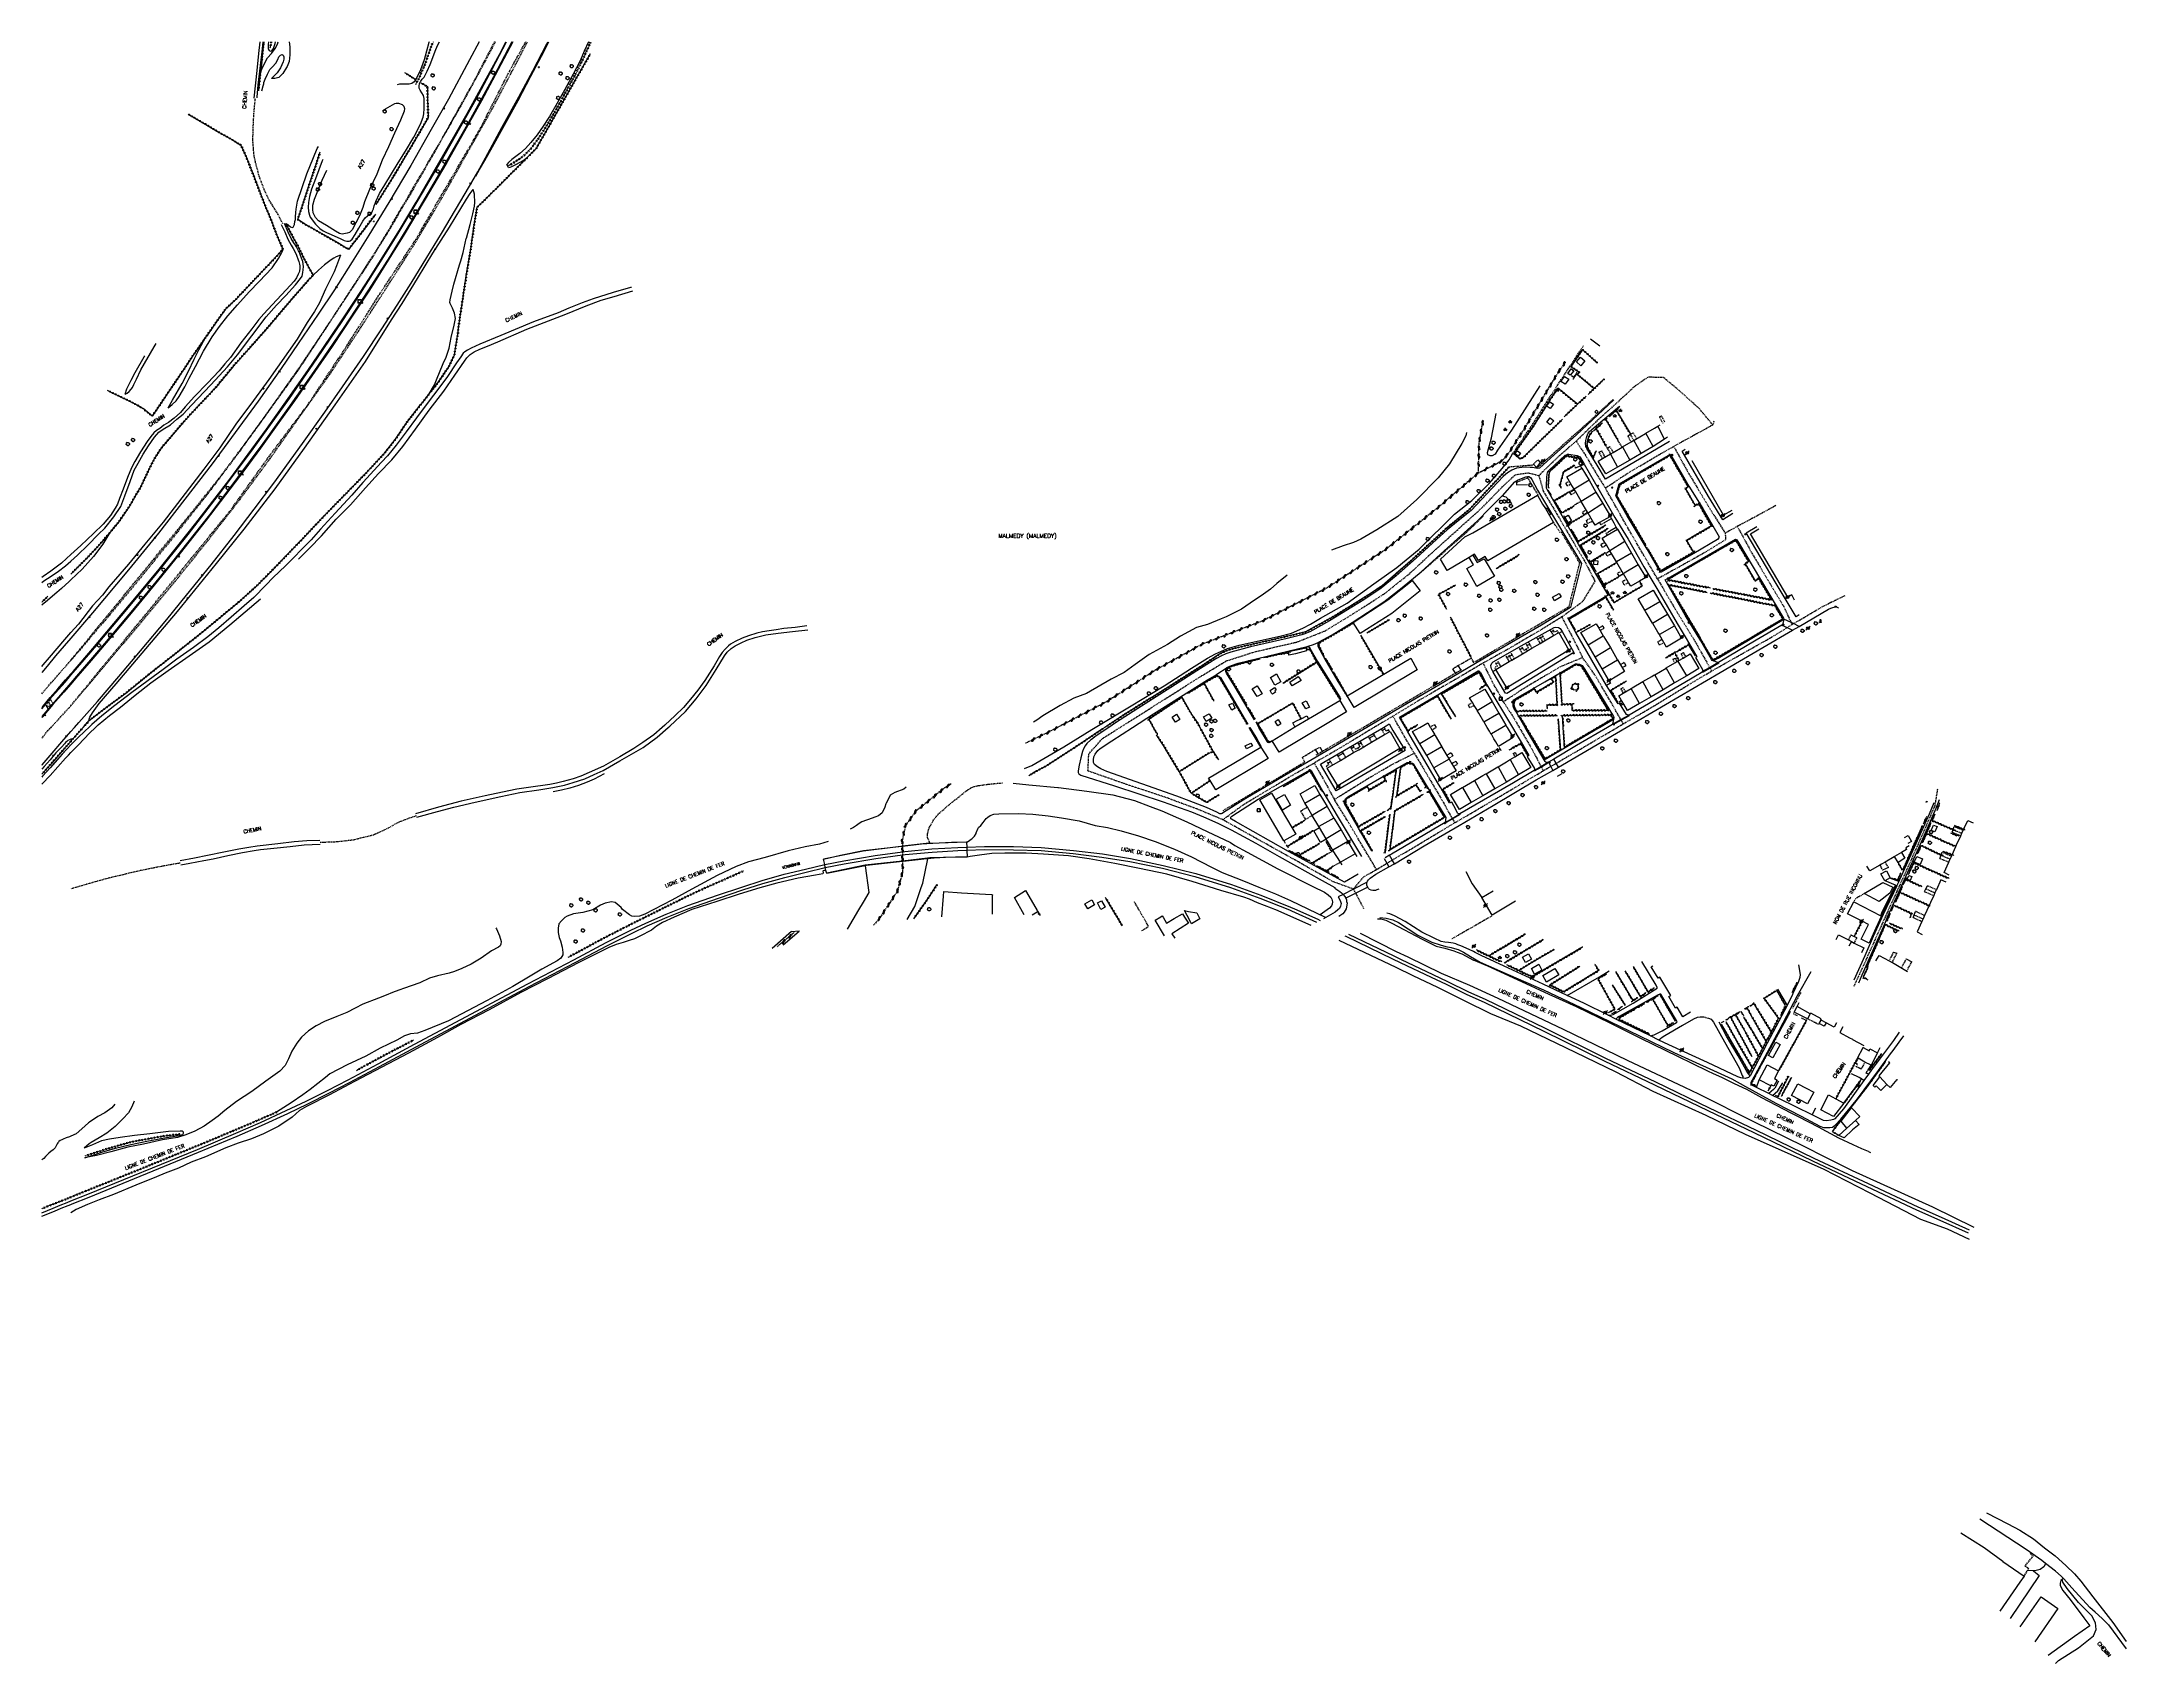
# Model space of a CAD drawing. Header units: millimetres. Extents: x 266000 to 267000, y 124222 to 125000.
import ezdxf
from ezdxf.enums import TextEntityAlignment as Align

# ---------------------------------------------------------------- set-up
doc = ezdxf.new("R2010")
doc.units = ezdxf.units.MM
doc.linetypes.add('DASHED', pattern=[0.75, 0.5, -0.25])
doc.layers.get('0').update_dxf_attribs({"linetype": 'CONTINUOUS'})
for name, color, linetype in [('W0001', 6, 'DASHED'), ('W0004', 5, 'CONTINUOUS'), ('W0006', 2, 'CONTINUOUS'), ('W0008', 7, 'CONTINUOUS'), ('W0010', 4, 'CONTINUOUS'), ('W0014', 7, 'CONTINUOUS'), ('W0017', 7, 'CONTINUOUS'), ('W0020', 2, 'CONTINUOUS'), ('W0051', 7, 'CONTINUOUS'), ('W0070', 7, 'DASHED'), ('W0071', 7, 'CONTINUOUS'), ('W0101', 7, 'CONTINUOUS'), ('W0104', 1, 'CONTINUOUS'), ('W0105', 7, 'CONTINUOUS'), ('W0112', 1, 'DASHED'), ('W0120', 7, 'CONTINUOUS'), ('W0211', 2, 'CONTINUOUS'), ('W0214', 2, 'CONTINUOUS'), ('W0220', 5, 'DASHED'), ('W0300', 7, 'CONTINUOUS'), ('W0303', 7, 'CONTINUOUS'), ('W0310', 3, 'CONTINUOUS'), ('W0322', 7, 'CONTINUOUS'), ('W0323', 7, 'CONTINUOUS'), ('W0401', 7, 'CONTINUOUS'), ('W0420', 7, 'CONTINUOUS'), ('W0438', 7, 'CONTINUOUS'), ('W0473', 7, 'CONTINUOUS'), ('W0501', 5, 'DASHED'), ('W0510', 5, 'CONTINUOUS'), ('W0515', 5, 'CONTINUOUS'), ('W0700', 7, 'CONTINUOUS'), ('W0850', 7, 'CONTINUOUS'), ('W0980', 7, 'CONTINUOUS'), ('W0984', 7, 'CONTINUOUS'), ('W0989', 7, 'CONTINUOUS'), ('W0990', 7, 'CONTINUOUS'), ('W1102', 7, 'CONTINUOUS')]:
    doc.layers.add(name, color=color, linetype=linetype)
doc.styles.get("Standard").update_dxf_attribs({"font": 'romans.shx', "width": 0.85})

# ---------------------------------------------------------------- blocks, each defined once
blk = doc.blocks.new('T303')
for p, q in [((-0.8, 0), (-0.3, 0.2)), ((-0.3, -0.2), (-0.8, 0)), ((-0.3, 0.2), (0, 0.8)), ((0, 0.8), (0.3, 0.2)), ((0.3, 0.2), (0.8, 0)), ((0.8, 0), (0.3, -0.2)), ((-0.5, -0.6), (-0.3, -0.2)), ((0, -0.3), (-0.5, -0.6)), ((0.6, -0.6), (0, -0.3)), ((0.3, -0.2), (0.6, -0.6))]:
    blk.add_line(p, q)
blk = doc.blocks.new('T401')
for p, q in [((-0.3, 0.3), (0, 0.3)), ((-0.3, -0.25), (-0.3, 0.3)), ((-0.3, 0.15), (0, 0.15)), ((-0.3, 0), (0, 0)), ((0, 0.3), (0, -0.25)), ((-0.3, -0.15), (0, -0.15)), ((-0.3, -0.25), (-0.3, -0.3)), ((-0.3, -0.3), (0, -0.3)), ((0, -0.3), (0, -0.25))]:
    blk.add_line(p, q)
blk = doc.blocks.new('T300')
for p, q in [((-0.8, 0.5), (-0.9, 0.3)), ((-0.9, 0.3), (-0.9, 0.2)), ((-0.9, 0.2), (-0.7, 0.1)), ((-0.7, 0.6), (-0.8, 0.5)), ((-0.8, -0.1), (-0.7, 0.1)), ((-0.6, 0.7), (-0.7, 0.6)), ((-0.7, 0.1), (-0.7, 0.1)), ((-0.5, 0.7), (-0.6, 0.7)), ((-0.3, 0.6), (-0.5, 0.7)), ((-0.3, 0.6), (-0.2, 0.7)), ((-0.2, 0.6), (-0.3, 0.6)), ((-0.2, 0.7), (-0.1, 0.8)), ((-0.1, 0.8), (0.1, 0.8)), ((0.1, 0.8), (0.2, 0.7)), ((0.2, 0.7), (0.3, 0.6)), ((0.3, 0.6), (0.4, 0.5)), ((0.5, 0.5), (0.3, 0.5)), ((0.4, 0.5), (0.4, 0.5)), ((0.6, 0.4), (0.5, 0.5)), ((0.6, 0.4), (0.7, 0.3)), ((0.7, 0.3), (0.7, 0.2)), ((0.7, 0.2), (0.7, 0.1)), ((0.7, 0.1), (0.7, -0.2)), ((-0.8, -0.2), (-0.8, -0.1)), ((-0.7, -0.3), (-0.8, -0.2)), ((-0.8, -0.2), (-0.8, -0.2)), ((-0.7, -0.4), (-0.7, -0.3)), ((-0.5, -0.5), (-0.7, -0.4)), ((-0.4, -0.5), (-0.5, -0.5)), ((-0.4, -0.5), (-0.3, -0.5)), ((-0.3, -0.5), (-0.3, -0.4)), ((-0.3, -0.6), (-0.3, -0.5)), ((-0.3, -0.5), (-0.3, -0.5)), ((-0.2, -0.7), (-0.3, -0.6)), ((-0.1, -0.8), (-0.2, -0.7)), ((0.1, -0.8), (-0.1, -0.8)), ((0.2, -0.7), (0.1, -0.8)), ((0.3, -0.5), (0.2, -0.5)), ((0.3, -0.6), (0.2, -0.7)), ((0.2, -0.7), (0.2, -0.7)), ((0.5, -0.4), (0.3, -0.5)), ((0.3, -0.5), (0.3, -0.6)), ((0.3, -0.5), (0.3, -0.5)), ((0.6, -0.3), (0.5, -0.4)), ((0.7, -0.2), (0.6, -0.3)), ((0.6, -0.3), (0.6, -0.3))]:
    blk.add_line(p, q)
blk = doc.blocks.new('T473')
for p, q in [((-0.166667, 0.166667), (0.166667, -0.166667)), ((-0.166667, -0.166667), (0.166667, 0.166667)), ((0.500001, 0.500001), (1.000002, 1.000002)), ((-1.000002, -1.000002), (-0.500001, -0.500001))]:
    blk.add_line(p, q)
blk.add_ellipse((0, 0), major_axis=(0.471405, 0.471405), ratio=1, start_param=5.4977871438, end_param=11.780972451)
blk = doc.blocks.new('T420')
for p, q in [((0.7, 0.7), (-0.8, 0.7)), ((-0.8, 0.7), (-0.8, -0.8)), ((0.7, 0.7), (0.7, -0.8)), ((0.7, -0.8), (-0.8, -0.8))]:
    blk.add_line(p, q)
blk.add_ellipse((0, 0), major_axis=(-0.53, 0.53), ratio=1, start_param=3.926990816990981, end_param=10.21017612417057)
blk = doc.blocks.new('T850')
for p, q in [((-0.2, -0.1), (0, 0.3)), ((0, 0.3), (0.2, -0.1)), ((-0.2, -0.1), (0.2, -0.1))]:
    blk.add_line(p, q)
for major_axis in [(-0.106, 0.106), (-0.0354, 0.0354), (-0.0236, 0.0236)]:
    blk.add_ellipse((0, 0), major_axis=major_axis, ratio=1, start_param=3.926990816987241, end_param=10.21017612416683)
blk = doc.blocks.new('T438')
for p, q in [((-0.4, 0.2), (0.4, 0.2)), ((-0.4, -0.2), (-0.4, 0.2)), ((0.15, 1.1), (-0.3, 1.1)), ((-0.3, 1.1), (-0.3, 0.5)), ((-0.3, 0.5), (0.15, 0.5)), ((0.3, 0.65), (0.3, 0.95)), ((0.4, 0.2), (0.4, -0.2))]:
    blk.add_line(p, q)
at = {"flags": 128}
for points in [[(-0.4, -0.2), (0.4, 0.2)], [(0.4, -0.2), (-0.4, -0.2)]]:
    blk.add_lwpolyline(points, dxfattribs=at)
for centre, major_axis, start_param, end_param in [((0.15, 0.95), (0.106, -0.106), 0.785398, 2.356194), ((0.15, 0.65), (0.106, 0.106), 3.926991, 5.497787)]:
    blk.add_ellipse(centre, major_axis=major_axis, ratio=1, start_param=start_param, end_param=end_param)
blk = doc.blocks.new('t323o')
at = {"color": 0, "linetype": 'Continuous'}
for radius in [0.25, 0.15]:
    blk.add_circle((0, 0), radius, dxfattribs=at)
blk = doc.blocks.new('t500o')
at = {"color": 0, "linetype": 'Continuous'}
for centre, start, end in [((-0.5, 0.625), 216.869898, 323.130102), ((0.5, -0.125), 36.869898, 143.130102), ((0.5, -0.625), 36.869898, 143.130102), ((-0.5, 0.125), 216.869898, 323.130102)]:
    blk.add_arc(centre, 0.625, start, end, dxfattribs=at)
blk = doc.blocks.new('t310o')
at = {"color": 0, "linetype": 'Continuous'}
for centre, start, end in [((-0.5, 0.4), 216.8699, 323.1304), ((0.5, -0.4), 36.8699, 143.1303)]:
    blk.add_arc(centre, 0.625, start, end, dxfattribs=at)
blk = doc.blocks.new('t322o')
at = {"color": 0, "linetype": 'Continuous'}
for radius in [0.25, 0.15]:
    blk.add_circle((0, 0), radius, dxfattribs=at)
blk = doc.blocks.new('t220o')
at = {"color": 0, "linetype": 'Continuous'}
for p, q in [((-0.25, 0.25), (0.25, 0.25)), ((-0.25, -0.25), (0.25, -0.25))]:
    blk.add_line(p, q, dxfattribs=at)

msp = doc.modelspace()

# ---------------------------------------------------------------- linework, layer by layer
at = {"layer": 'W0001'}
for points in [[(266014, 124681.4), (266032.4, 124703.2), (266048.4, 124722.2), (266064, 124741.1), (266079.2, 124760), (266095, 124780.3), (266109.6, 124800.1), (266124, 124820.5), (266138.1, 124840.3), (266152.1, 124861.4), (266165.2, 124881.7), (266178.8, 124902.9), (266191.7, 124924.6), (266203.6, 124945.7), (266216, 124967.6), (266227.7, 124989.8), (266233, 125000)], [(266217.6, 125000), (266213.4, 124992.1), (266201.4, 124970), (266189.1, 124948.4), (266177, 124927.2), (266164.8, 124906.7), (266151.3, 124885.7), (266137.5, 124864.5), (266123.6, 124843.8), (266109.2, 124823.4), (266094.9, 124803.5), (266079.5, 124783), (266064.9, 124764.5), (266048.6, 124744.4), (266032.5, 124724.9), (266014, 124703.2)], [(266114.2, 124830.1), (266123.2, 124842.6), (266141, 124869.7), (266158.9, 124896.8), (266176, 124926.1), (266192.5, 124954.3), (266208.2, 124982.5), (266217.2, 125000)], [(266127.8, 124826), (266145, 124852), (266162.2, 124879.1), (266179.4, 124905.1), (266195.1, 124932.1), (266210.2, 124958), (266224.5, 124986.2), (266232.2, 125000)], [(266014, 124703.2), (266065.1, 124765.7), (266085.2, 124790.6), (266104.5, 124816.6), (266114.2, 124830.1)], [(266801.7, 124816.2), (266795.3, 124823.9), (266785.5, 124832.7), (266778, 124838.9), (266770.5, 124839.1), (266764.1, 124834.6), (266755.1, 124826.3), (266745.5, 124817.6), (266736.1, 124808.4)], [(266014, 124681.4), (266055.3, 124731.9), (266090.5, 124775.1), (266109.1, 124801.1), (266127.8, 124826)], [(266801.7, 124816.2), (266793, 124811.4), (266782.9, 124805.9)], [(266801.7, 124816.2), (266802.4, 124818.2)], [(266736.1, 124808.4), (266727.6, 124801), (266718.2, 124791.9)], [(266736.1, 124808.4), (266740.7, 124801.4), (266746.1, 124792.2), (266750.1, 124785.9)], [(266750.1, 124785.9), (266760.8, 124793), (266774.8, 124801.3), (266782.9, 124805.9)], [(266782.9, 124805.9), (266789.8, 124793.3), (266801, 124774.7), (266807.6, 124764.2)], [(266517.3, 124671), (266517.3, 124671), (266557.3, 124696.3), (266568.2, 124702.9), (266581.9, 124707.3), (266602.2, 124712), (266615.8, 124717.4), (266629.1, 124725.5), (266644.1, 124735.2), (266655.9, 124744.6), (266667.9, 124755.7), (266681, 124767.5), (266691.2, 124776.7), (266701.2, 124787), (266707, 124792.3), (266713, 124793.2), (266718.2, 124791.9)], [(266718.2, 124791.9), (266720.3, 124784.4), (266726.9, 124773.3), (266734.7, 124760), (266740, 124751.1), (266745.1, 124741.2), (266739, 124731.2), (266729.2, 124724)], [(266775.1, 124742.3), (266768.3, 124754), (266760.8, 124766.9), (266754.5, 124778.1), (266750.1, 124785.9)], [(266831.9, 124777.5), (266821.7, 124771.9), (266813.4, 124767.5)], [(266807.6, 124764.2), (266807.8, 124761.1), (266797.2, 124754.6), (266783.3, 124746.8), (266775.1, 124742.3)], [(266813.4, 124767.5), (266807.6, 124764.2)], [(266813.4, 124767.5), (266820.4, 124754.6), (266829.1, 124740), (266835.5, 124729.3), (266839.2, 124721.3), (266839.6, 124720.4)], [(266775.1, 124742.3), (266783.6, 124727.8), (266792.6, 124713.2), (266800.1, 124699.8), (266800.3, 124699.5), (266801.1, 124698.1)], [(266865, 124734.2), (266853.6, 124728.6)], [(266729.2, 124724), (266719.7, 124718.1), (266703.1, 124708.4), (266691.5, 124701.9)], [(266729.2, 124724), (266734.1, 124714.7), (266739.2, 124704.5)], [(266801.1, 124698.1), (266816.3, 124706.7), (266830.7, 124714.8), (266837.3, 124718.9), (266839.6, 124720.4)], [(266839.6, 124720.4), (266840.3, 124720.8), (266853.6, 124728.6)], [(266000, 124687.2), (266014, 124703.2)], [(266691.5, 124701.9), (266679.3, 124694.7), (266659.9, 124683.5), (266648.2, 124676.4)], [(266701.2, 124683.3), (266696, 124692.8), (266691.5, 124701.9)], [(266739.2, 124704.5), (266728.5, 124700.1), (266710.8, 124689.6), (266701.2, 124683.3)], [(266758.7, 124672.7), (266757.7, 124674.5), (266757.5, 124674.8), (266752.7, 124683.3), (266745, 124696.3), (266739.2, 124704.5)], [(266758.7, 124672.7), (266773.9, 124681.6), (266789.9, 124691.4), (266801.1, 124698.1)], [(266004.5, 124671), (266014, 124681.4)], [(266701.2, 124683.3), (266706.2, 124675.5), (266708.8, 124671), (266708.8, 124671)], [(266000, 124665.8), (266003.2, 124669.7), (266004.5, 124671)], [(266566.6, 124626.7), (266554.6, 124631.7), (266540.3, 124637), (266518.8, 124644.2), (266501.9, 124650.1), (266502.3, 124658.3), (266508.9, 124665.7), (266517.3, 124671)], [(266639.2, 124671), (266632.1, 124666.7), (266621.1, 124660.1), (266610.4, 124653.9)], [(266648.2, 124676.4), (266639.2, 124671), (266639.2, 124671)], [(266651.3, 124671), (266651.3, 124671), (266648.2, 124676.4)], [(266658.4, 124658.6), (266653.1, 124667.8), (266651.3, 124671)], [(266708.8, 124671), (266715.2, 124660), (266719.2, 124652.3), (266719.4, 124652), (266720.3, 124650.2)], [(266720.3, 124650.2), (266723.9, 124652.3), (266726.5, 124653.8), (266735.6, 124659.1), (266755.8, 124671)], [(266755.8, 124671), (266755.8, 124671), (266758.7, 124672.7)], [(266566.6, 124626.7), (266576.4, 124633.9), (266591.9, 124643.2), (266602.6, 124649.6), (266610.4, 124653.9)], [(266610.4, 124653.9), (266615.8, 124644.4), (266620.1, 124636.4)], [(266620.1, 124636.4), (266635.4, 124646), (266647.7, 124653.2), (266658.4, 124658.6)], [(266658.4, 124658.6), (266664.1, 124649.1), (266672.3, 124635.1), (266676.6, 124627.3), (266676.8, 124627.1), (266677.8, 124625.2)], [(266677.8, 124625.2), (266710.6, 124644.4), (266720.3, 124650.2)], [(266909.4, 124641.4), (266908.8, 124637.6), (266908.4, 124635.3), (266908.1, 124633.4), (266902.7, 124620.8), (266894.4, 124602.1), (266883.6, 124578.4), (266876.7, 124563), (266872, 124552.5), (266871.6, 124551.6), (266870.4, 124549.2), (266869.2, 124546.5)], [(266640.3, 124602.8), (266639, 124604.9), (266638.9, 124605.2), (266626.1, 124626.7), (266620.1, 124636.4)], [(266629.3, 124593.4), (266619.6, 124596.9), (266601.9, 124607), (266582.1, 124618), (266566.6, 124626.7)], [(266640.3, 124602.8), (266645.3, 124605.8), (266647.9, 124607.4), (266657.1, 124612.8), (266677.8, 124625.2)], [(266629.3, 124593.4), (266634, 124599.2), (266640.3, 124602.8)], [(266634.3, 124584), (266630.4, 124591.4), (266629.3, 124593.4), (266629.3, 124593.4)]]:
    msp.add_lwpolyline(points, dxfattribs=at)
at = {"layer": 'W0004'}
for points in [[(266796.6, 124697.8), (266800.1, 124699.8), (266804.1, 124702.2)], [(266804.5, 124701.9), (266800.3, 124699.5), (266796.7, 124697.4)], [(266753.6, 124672.5), (266757.5, 124674.8), (266761.3, 124676.9)], [(266761.5, 124676.6), (266757.7, 124674.5), (266753.7, 124672.2)], [(266715.9, 124650.3), (266719.2, 124652.3), (266722.3, 124654.1)], [(266722.5, 124653.8), (266719.4, 124652), (266716, 124650)], [(266673.2, 124625.3), (266676.6, 124627.3), (266680.3, 124629.5)], [(266680.4, 124629.2), (266676.8, 124627.1), (266673.3, 124625)], [(266882.3, 124580.6), (266882.9, 124582.5), (266889.3, 124595.3)], [(266889.5, 124595.1), (266883.2, 124581.9), (266882.6, 124580.5)]]:
    msp.add_lwpolyline(points, dxfattribs=at)
at = {"layer": 'W0006'}
for points in [[(266955.4, 124266.2), (266958.2, 124263.9), (266944.3, 124243.4)], [(266949.1, 124239.4), (266959.1, 124253.8), (266967.1, 124248.1), (266956.1, 124232.2)]]:
    msp.add_lwpolyline(points, dxfattribs=at)
at = {"layer": 'W0008'}
for points in [[(266014, 124696.7), (266015.1, 124697.8), (266024.6, 124708.9), (266045.5, 124733.8), (266056.4, 124746.9), (266066, 124758.9), (266073.9, 124769), (266090.2, 124790.2), (266099.1, 124802.2), (266107.9, 124814.1), (266118.3, 124828.8), (266127.7, 124842.3), (266135.2, 124853.3), (266143.2, 124865.2), (266150.4, 124876), (266157.3, 124886.7), (266165, 124899), (266172.1, 124910.5), (266179.6, 124923.1), (266186.4, 124934.7), (266198.4, 124955.5), (266204.1, 124965.7), (266212.4, 124980.9), (266220.5, 124995.8), (266222.6, 125000)], [(266209.9, 125000), (266205.3, 124991.4), (266195.2, 124972.6), (266186.8, 124957.9), (266177, 124940.7), (266166.6, 124923), (266156.9, 124907.2), (266148.9, 124894.4), (266140.4, 124881.1), (266132.6, 124869.4), (266123, 124855.2), (266114.9, 124843.3), (266103.8, 124827.6), (266091.1, 124810.1), (266081.7, 124797.5), (266068.7, 124780.6), (266056, 124764.3), (266041.7, 124746.6), (266024.4, 124726), (266014, 124713.8)], [(266226, 125000), (266220.3, 124989.1), (266211, 124971.8), (266202.8, 124957.1), (266194.3, 124942.2), (266183.5, 124923.7), (266173.9, 124907.6), (266162.6, 124889.4), (266157.2, 124880.9), (266149.3, 124868.8), (266139.3, 124853.8), (266129.6, 124839.7), (266121.2, 124827.7), (266114.6, 124818.5), (266105, 124805.1), (266097.4, 124794.8), (266090.3, 124785.3), (266078.9, 124770.5), (266066.5, 124754.6), (266055.4, 124741.1), (266042.9, 124725.8), (266032.7, 124713.6), (266023.7, 124703.1), (266016.2, 124694.5), (266014, 124691.8)], [(266015.7, 124671), (266017.8, 124673.3), (266026.7, 124683.5), (266037, 124695.5), (266047.4, 124707.8), (266060, 124722.8), (266069.5, 124734.4), (266081.3, 124749.1), (266092.3, 124763.1), (266102, 124775.8), (266111.4, 124788.3), (266125.1, 124807.2), (266135.8, 124822.3), (266144.3, 124834.5), (266154.3, 124849), (266163.1, 124862.3), (266170.5, 124873.7), (266177.2, 124884.3), (266184.8, 124896.5), (266191.8, 124908.1), (266205.2, 124930.8), (266209.2, 124937.7), (266212.9, 124944.4), (266220.8, 124958.9), (266228.9, 124973.6), (266235.6, 124986.2), (266242.3, 124999.1), (266242.8, 125000)], [(266754.1, 124828.3), (266754.1, 124828.3), (266736.2, 124811.4), (266725.5, 124801.8), (266718.5, 124795.4), (266717.5, 124795.3), (266715.1, 124795.7), (266714, 124795.8), (266712.3, 124795.9), (266710.1, 124795.8), (266707.5, 124795.4), (266705.3, 124794.5), (266703.1, 124793.2), (266701.2, 124791.6), (266695.8, 124785.9), (266685.7, 124775.1), (266679.5, 124770.1), (266674.2, 124765.8), (266669.1, 124761.2), (266659.3, 124752.2), (266649.7, 124743.7), (266642.6, 124737.9), (266640.9, 124736.7), (266634.2, 124732.3), (266617.7, 124722.1), (266608.3, 124716.9), (266606.8, 124716.2), (266605.9, 124715.9), (266604.5, 124715.5), (266597.4, 124713.7), (266579.8, 124709.7), (266570.4, 124707.2), (266568, 124706.3), (266565.9, 124705.3), (266563.3, 124703.9), (266554.2, 124698.2), (266541.7, 124690.1), (266525.9, 124680.1), (266515.1, 124673.2), (266511.9, 124671), (266511.9, 124671)], [(266746.2, 124796.8), (266741.2, 124804.8), (266741, 124805.3), (266740.8, 124805.9), (266740.6, 124807.4), (266740.7, 124808.7), (266741.2, 124810.6), (266741.9, 124812.2), (266742.4, 124812.8), (266745.9, 124815.9), (266756.9, 124825.2)], [(266735.9, 124716.6), (266732.4, 124722.9), (266732.4, 124723.3), (266732.7, 124723.6), (266751.4, 124734.7), (266741.5, 124751.6), (266737.2, 124758.9), (266729.3, 124772.6), (266722.2, 124785.2), (266721.9, 124785.9), (266721.8, 124787.1), (266722, 124791), (266722.2, 124792.6), (266722.5, 124793.8), (266723.1, 124794.5), (266730.8, 124801.6), (266731.4, 124801.9), (266732, 124802.1), (266732.6, 124802.1), (266736.5, 124801.5), (266737.2, 124801.2), (266737.8, 124800.9), (266738.2, 124800.4), (266739.9, 124797.4)], [(266523.3, 124671), (266523.3, 124671), (266533.4, 124677.5), (266559.3, 124693.8), (266562.9, 124696), (266563.7, 124696.5), (266568.6, 124699.7), (266569.2, 124700.1), (266570.7, 124700.8), (266574, 124701.9), (266607, 124709.8), (266607.6, 124710), (266610.1, 124710.8), (266612.3, 124711.8), (266612.8, 124712), (266619, 124715.5), (266628.6, 124721.4), (266643.9, 124731.3), (266652.7, 124738.1), (266661.8, 124745.7), (266672.7, 124755.7), (266688.7, 124770.2), (266694.6, 124776), (266700.6, 124782.1), (266700.7, 124782.2), (266706.7, 124788.9), (266707.5, 124789.3), (266708.3, 124789.8), (266712, 124791.3), (266712.7, 124791.5), (266713.4, 124791.4), (266714.2, 124791), (266714.9, 124790), (266717.5, 124784.9), (266729, 124765.6), (266738.6, 124749.7), (266733.4, 124728.6), (266719.4, 124720), (266694.9, 124705.9), (266670.2, 124691.3), (266649.1, 124679), (266635.6, 124671), (266635.6, 124671)], [(266801.8, 124703), (266801.4, 124703.2), (266801, 124703.6), (266795.9, 124712.5), (266788.4, 124724.8), (266778.8, 124741.8), (266786.6, 124746.3), (266812.6, 124761.3), (266812.9, 124761.2), (266813.2, 124761), (266813.9, 124759.8), (266835.5, 124723.4), (266835.7, 124723)], [(266014, 124713.8), (266010.8, 124710.1), (266006.7, 124705.3), (266002.6, 124700.4), (266000, 124697.4)], [(266696.1, 124697.9), (266695.5, 124699.2), (266695.3, 124699.8), (266695.2, 124700.7), (266695.6, 124701.8), (266696.3, 124702.5), (266711.2, 124710.9), (266725.5, 124719), (266726.2, 124719.1), (266727.6, 124719), (266728.4, 124718.4), (266729.4, 124717.1)], [(266788.8, 124713.7), (266790, 124711.7), (266793.9, 124704.9), (266793.4, 124704.6)], [(266711.7, 124671), (266711.6, 124671), (266707.1, 124678.8), (266706.2, 124680.3), (266705.9, 124681.2), (266705.8, 124682), (266705.8, 124682.6), (266705.9, 124683.7), (266706.2, 124684.2), (266707.1, 124684.9), (266721, 124692.9), (266735.8, 124701.5), (266736.5, 124701.5), (266737.7, 124701.4), (266738.4, 124701.1), (266739, 124700.8), (266740.3, 124698.8), (266754, 124676.2), (266754.1, 124675.8), (266754, 124675)], [(266000, 124680.6), (266000.5, 124681.1), (266004.1, 124685.3), (266007.8, 124689.5), (266011.5, 124693.8), (266014, 124696.7)], [(266014, 124691.8), (266010.7, 124688), (266005.4, 124682), (266000.2, 124676), (266000, 124675.8)], [(266654.2, 124671), (266654.2, 124671), (266651.3, 124675.9), (266654.9, 124678), (266670.5, 124687.2), (266670.7, 124687.3), (266689.1, 124698.1), (266689.4, 124698.1), (266689.8, 124697.8), (266690.2, 124697.3), (266693.3, 124691.4)], [(266756.9, 124682.6), (266756.2, 124682.3), (266751.8, 124689.4), (266750.7, 124691.2)], [(266014, 124669.1), (266015.7, 124671)], [(266511.9, 124671), (266505.4, 124666.6), (266504.1, 124665.6), (266503.2, 124665), (266501.4, 124663.3), (266500.5, 124662.1), (266499.8, 124660.7), (266499.3, 124659.4), (266498.5, 124656.4), (266497.7, 124652.9), (266497.2, 124650.1), (266497.2, 124649.3), (266497.5, 124648.7), (266498.5, 124648.1), (266514.7, 124642.9), (266537.9, 124635.3), (266551.5, 124630.5), (266557.4, 124628.1), (266564.2, 124625.1), (266570.6, 124621.8), (266582.4, 124615.4), (266593.6, 124609.1), (266614.2, 124597.6), (266620.4, 124594.2), (266620.3, 124593.8), (266622.7, 124592.2), (266623.5, 124591.6), (266624.4, 124590.8)], [(266635.6, 124671), (266620.7, 124662.2), (266596.4, 124648), (266577.7, 124636.9), (266566.9, 124630.2), (266566.2, 124629.7), (266565.8, 124629.6), (266565.2, 124629.6), (266563.8, 124630.4), (266558.8, 124632.6), (266550.5, 124635.7), (266544.6, 124638), (266510.9, 124649.8), (266508, 124651.1), (266506.4, 124652.1), (266505, 124653.2), (266504.6, 124654.2), (266504.5, 124655.4), (266504.7, 124656.9), (266505.4, 124658.2), (266506.7, 124660), (266507.8, 124660.9), (266513.3, 124664.5), (266523.3, 124671)], [(266615.1, 124654.4), (266643.6, 124671)], [(266643.6, 124671), (266643.6, 124671), (266645, 124671.8)], [(266655.4, 124668.9), (266654.2, 124671)], [(266720.8, 124655.4), (266711.7, 124671)], [(266000, 124653), (266000.2, 124653.1), (266005, 124658.6), (266009.7, 124664.1), (266014, 124669.1)], [(266708.2, 124666.4), (266709.2, 124664.7), (266713.4, 124657.6), (266712.6, 124657.1)], [(266631.5, 124600.6), (266625, 124596.7), (266609, 124605.5), (266598.1, 124611.4), (266572.6, 124625.9), (266570.7, 124626.9), (266570.5, 124627.2), (266570.4, 124627.7), (266570.5, 124628), (266570.9, 124628.4), (266583.6, 124636.5), (266594.2, 124642.7), (266608.5, 124650.7), (266608.7, 124650.6), (266608.9, 124650.4), (266614.5, 124640.3)], [(266638, 124611.7), (266631.6, 124622.6), (266625, 124634.3), (266625, 124634.7), (266625.1, 124635.8), (266625.4, 124636.7), (266625.7, 124637.1), (266626.5, 124637.7), (266655.1, 124654.1), (266655.6, 124654.2), (266656.7, 124654), (266657.4, 124653.8), (266658, 124653.5), (266658.3, 124653.1), (266673.6, 124627.7)], [(266676.4, 124635.1), (266675.3, 124634.6), (266671.1, 124642), (266670.1, 124643.7)], [(266907.6, 124634.8), (266905.4, 124629.3), (266899, 124615.1), (266891.2, 124597.9), (266890.8, 124597), (266889.9, 124595.2), (266889.9, 124595), (266883.3, 124581.2), (266878.6, 124570.7), (266874.5, 124561.4), (266869.3, 124549.7)], [(266871.7, 124548.4), (266873.3, 124552.2), (266878.9, 124564.9), (266884.1, 124576.8), (266885.6, 124580.4), (266891.3, 124593), (266901.9, 124616.4), (266908.8, 124632.2), (266910.4, 124636.4)]]:
    msp.add_lwpolyline(points, dxfattribs=at)
msp.add_lwpolyline([(266776.6, 124745.4), (266770.1, 124756.5), (266760.6, 124772.6), (266755.2, 124782.1), (266756.8, 124787.9), (266781.3, 124802.1), (266790.2, 124786.8), (266796.8, 124776.1), (266801.7, 124767.7), (266804.7, 124762.4), (266804.6, 124762), (266803.9, 124761.2), (266792.5, 124754.4)], close=True, dxfattribs=at)
at = {"layer": 'W0010'}
for points in [[(266014, 124696.1), (266023.6, 124707.1), (266040.1, 124726.7), (266054.5, 124743.9), (266070.2, 124763.6), (266086.2, 124784.4), (266101.5, 124804.7), (266118.8, 124828.8), (266132, 124847.9), (266144.2, 124865.9), (266152.9, 124879.2), (266163.4, 124895.7), (266171, 124908), (266180.6, 124924), (266191.6, 124942.8), (266200.6, 124958.6), (266208.4, 124972.6), (266216.1, 124986.9), (266223, 125000)], [(266225.5, 125000), (266216.7, 124983.3), (266204.7, 124961.3), (266190.8, 124937), (266178.3, 124915.7), (266167, 124897.1), (266156.8, 124881), (266144.6, 124862.5), (266130.6, 124841.8), (266118.1, 124824), (266106.1, 124807.2), (266094, 124790.9), (266080.5, 124773.1), (266062.8, 124750.7), (266045.9, 124730.1), (266030.1, 124711.3), (266017.7, 124696.8), (266014, 124692.4)], [(266208.3, 124935.6), (266210, 124938.7), (266212.6, 124943.1), (266216.2, 124949.7), (266228.5, 124971.9), (266234.7, 124983.5), (266239.7, 124993.1), (266243.3, 125000)], [(266000, 124679.9), (266005.1, 124685.8), (266011.2, 124692.8), (266014, 124696.1)], [(266014, 124692.4), (266010, 124687.8), (266003.9, 124680.7), (266000, 124676.2)], [(266443.8, 124616), (266443.7, 124616), (266436.4, 124615.7), (266424.6, 124615.2), (266422.1, 124615), (266412.9, 124613.9), (266410.8, 124613.7), (266394.1, 124611.6), (266384.5, 124609.7), (266375, 124607.8), (266375, 124607.8)], [(266376.6, 124601.2), (266395.1, 124605), (266412.9, 124607), (266413, 124607), (266424.9, 124608.4), (266426, 124608.5), (266427, 124608.5), (266443.9, 124609.1)]]:
    msp.add_lwpolyline(points, dxfattribs=at)
at = {"layer": 'W0014'}
for points in [[(266780.9, 124808.3), (266750.1, 124790.2), (266746.2, 124796.8)], [(266811.2, 124773.6), (266806.4, 124770.6), (266799.6, 124781.8), (266787, 124803.6), (266788.4, 124804.5)], [(266738.8, 124795.4), (266738.2, 124796.5), (266739.9, 124797.4)], [(266739.9, 124797.4), (266747.1, 124784.8), (266754.6, 124771.8), (266761, 124761.3), (266768.6, 124748.1), (266775.2, 124736.8), (266784.5, 124720.8), (266788.8, 124713.7)], [(266755.9, 124766.1), (266755.3, 124767.1), (266754.3, 124769), (266753.1, 124771.3), (266752.5, 124772.3)], [(266843, 124725), (266841.6, 124724.1), (266832.1, 124740), (266817.6, 124764.4), (266822.7, 124767.5)], [(266835.7, 124723), (266835.1, 124720.2), (266834.8, 124720.1), (266822.4, 124712.9), (266804.4, 124702.1), (266804.1, 124702.2), (266801.8, 124703)], [(266801.8, 124703), (266804.2, 124704.3), (266835.7, 124723)], [(266859.2, 124728.5), (266859.9, 124728.7), (266860.4, 124728.8), (266861, 124728.8), (266861.6, 124728.5), (266861.9, 124728.3)], [(266729.4, 124717.1), (266735, 124707), (266702.8, 124687.3), (266702.2, 124687.4), (266701.9, 124687.9), (266696.1, 124697.9)], [(266728.2, 124716.5), (266729.4, 124717.1)], [(266750.7, 124691.2), (266735.9, 124716.6)], [(266793.4, 124704.6), (266794.3, 124702.9), (266796.7, 124698.8), (266796.8, 124698.3), (266796.7, 124697.9), (266796.6, 124697.8), (266796.5, 124697.5), (266796, 124697.2), (266788.2, 124692.5), (266761.5, 124676.9), (266761.3, 124676.9), (266760.2, 124677.2), (266756.9, 124682.6)], [(266693.3, 124691.4), (266705.5, 124671), (266705.5, 124671)], [(266696.1, 124697.9), (266697.5, 124698.8)], [(266752, 124693.3), (266752.5, 124692.2), (266750.7, 124691.2)], [(266647.3, 124671), (266648.1, 124669.6), (266654, 124660), (266620.9, 124640.6), (266613.4, 124653.4), (266615.1, 124654.4)], [(266645, 124671.8), (266646.4, 124672.7), (266647.3, 124671), (266647.3, 124671)], [(266705.5, 124671), (266708.2, 124666.4)], [(266751.2, 124671), (266736.2, 124662.3), (266725.4, 124655.8), (266722.8, 124654.3), (266722.4, 124654), (266722.3, 124654.1), (266721.7, 124654.2), (266721.2, 124654.7), (266720.8, 124655.4)], [(266720.8, 124655.4), (266747.2, 124671)], [(266747.2, 124671), (266747.3, 124671), (266754, 124675)], [(266754, 124675), (266753.6, 124672.5), (266753.6, 124672.4), (266751.2, 124671), (266751.2, 124671)], [(266670.1, 124643.7), (266655.4, 124668.9)], [(266712.6, 124657.1), (266713.3, 124655.9), (266716.1, 124651.3), (266715.9, 124650.3), (266715.9, 124650.3), (266706, 124644.4), (266680.3, 124629.5), (266680.3, 124629.5), (266679.4, 124629.7), (266677.4, 124633.3), (266676.4, 124635.1)], [(266614.5, 124640.3), (266621.5, 124628.6), (266633.1, 124609), (266633.1, 124609), (266633.1, 124609), (266633.1, 124609)], [(266729.2, 124648.8), (266727, 124647.5)], [(266673.6, 124627.7), (266673.2, 124625.3), (266647.5, 124610.2), (266646.6, 124609.7), (266644.4, 124608.4)], [(266624.4, 124590.8), (266621.9, 124589.7), (266622.6, 124588.6), (266623.1, 124587.4), (266623.3, 124586.5), (266623.1, 124585.2), (266622.5, 124584.1), (266621.8, 124583.4), (266620.5, 124582.4), (266614.9, 124579.2)], [(266624.4, 124590.8), (266625.1, 124589.8), (266625.6, 124589), (266625.9, 124588.3), (266626, 124587.4), (266626.2, 124586.6), (266626.1, 124585.8), (266626, 124584.7), (266625.7, 124583.9), (266625.3, 124583.1), (266624.8, 124582.3), (266624.1, 124581.6), (266622.8, 124580.6), (266622.2, 124580.2)], [(266641.4, 124593.4), (266640.5, 124593), (266639.8, 124592.8), (266639.1, 124592.7), (266638.6, 124592.7), (266637.7, 124592.9), (266637, 124593.2), (266636.5, 124593.7), (266636.1, 124594.3)]]:
    msp.add_lwpolyline(points, dxfattribs=at)
at = {"layer": 'W0017'}
for points in [[(266738.2, 124796.5), (266735.7, 124795.4), (266735.7, 124796)], [(266700.6, 124782.1), (266702.3, 124781.6), (266703.6, 124780.4), (266705, 124778.3)], [(266707.5, 124789.3), (266707.4, 124788.5), (266707.4, 124787.6), (266707.6, 124787.5), (266712.8, 124787.6)], [(266749.7, 124769.4), (266753.1, 124771.3)], [(266752.3, 124765.3), (266755.3, 124767.1)], [(266607.6, 124710), (266608.4, 124709), (266612, 124702.6), (266622.7, 124685.5), (266623.1, 124684.7), (266622.8, 124683.9)], [(266626.3, 124686.1), (266625.7, 124686.9), (266621.9, 124693.1), (266615.2, 124704.6), (266612.4, 124709.9), (266612.3, 124710.7), (266612.3, 124711.8)], [(266562.9, 124696), (266563.9, 124695.9), (266564.7, 124695.6), (266565.4, 124695), (266572.8, 124682.3), (266578.5, 124672.8)], [(266581.8, 124674.7), (266572.1, 124691.1), (266568.4, 124697), (266568.1, 124697.9), (266568.1, 124698.6), (266568.3, 124699.3), (266568.6, 124699.7)], [(266579.6, 124671), (266582.7, 124665.8), (266584.5, 124662.7), (266584.9, 124661.5)], [(266583.9, 124671), (266583.9, 124671), (266582.7, 124673.2), (266582.5, 124673.5)], [(266590.3, 124664.6), (266589.4, 124663.9), (266588.7, 124663.6), (266588.2, 124663.7), (266588, 124664.1), (266583.9, 124671)], [(266683.2, 124601.8), (266686.2, 124596), (266690.8, 124589.3)], [(266889.9, 124595), (266889.5, 124595.1), (266889.3, 124595.3), (266884.4, 124597.3)], [(266890.8, 124597), (266886.5, 124598.6)], [(266731.8, 124542.3), (266747.3, 124551.3), (266751.9, 124554.1)], [(266751.4, 124532.9), (266752.8, 124532.9), (266753.8, 124533.2), (266763.4, 124538.6), (266774.9, 124545.8), (266774.9, 124546.2), (266774.4, 124547.3), (266767.6, 124558.7)], [(266771.8, 124522.9), (266773.5, 124523.4), (266777.3, 124525.4), (266784.3, 124529.3), (266784.5, 124529.7), (266784.3, 124530.3), (266776.7, 124543), (266776.3, 124543), (266775.4, 124542.7), (266756.8, 124532.3), (266755.9, 124531.7), (266755.2, 124531)], [(266832.7, 124545.3), (266837.3, 124537.6)], [(266798.2, 124531.7), (266797.3, 124531.9), (266795.5, 124531.9), (266794.1, 124531.7), (266792.4, 124531), (266787.1, 124527.9), (266778.6, 124522.9), (266777.3, 124522.1), (266775.8, 124520.9)], [(266798.2, 124531.7), (266799.5, 124531.4), (266800.8, 124530.9), (266801.4, 124530.4), (266801.9, 124529.6), (266807.3, 124520.1), (266814.3, 124507.6), (266815.8, 124504), (266816, 124503.5), (266816, 124503), (266815.9, 124502.7)], [(266819.5, 124503.8), (266818.7, 124504.7), (266817.6, 124506.5), (266813.8, 124513.3), (266808.2, 124522.8), (266804.7, 124529.5)], [(266822.6, 124498.2), (266823.9, 124501.9)], [(266833.1, 124501.2), (266831.4, 124497.9), (266830.8, 124497.2), (266828.5, 124495.3)], [(266830.2, 124494.4), (266831.6, 124495.5), (266832.8, 124496.6), (266834.1, 124498.6), (266835.2, 124500.5)], [(266874.1, 124501.5), (266871.8, 124502.9), (266868.2, 124504.8)], [(266876.4, 124504.6), (266875.2, 124505), (266875.4, 124505.4)], [(266849.3, 124485.1), (266851.1, 124488.4)], [(266961.2, 124269.8), (266961, 124269.2), (266960.5, 124268.1), (266958.7, 124266.8), (266956.8, 124266.4), (266955.4, 124266.2), (266955.1, 124266.2), (266952.6, 124266.3)], [(266970, 124262.4), (266969.3, 124262.2), (266969.2, 124262.1), (266968.6, 124261.5), (266968.3, 124260.3), (266968.3, 124259.1), (266969.6, 124256.7), (266973, 124252.5), (266979.7, 124243.7), (266982.5, 124239.8), (266975.2, 124234.7), (266962.5, 124225.5)]]:
    msp.add_lwpolyline(points, dxfattribs=at)
at = {"layer": 'W0020'}
for points in [[(266834.8, 124720.1), (266837.3, 124718.9), (266839.9, 124717.7), (266839.9, 124717.7)], [(266843, 124719.5), (266840.3, 124720.8), (266839.2, 124721.3), (266835.7, 124723)], [(266722.8, 124654.3), (266723.9, 124652.3), (266724.9, 124650.4)], [(266727.6, 124651.9), (266726.5, 124653.8), (266725.4, 124655.8)], [(266644, 124608.1), (266645.3, 124605.8), (266646.3, 124604.1), (266646.3, 124604.1)], [(266648.9, 124605.6), (266647.9, 124607.4), (266646.6, 124609.7)]]:
    msp.add_lwpolyline(points, dxfattribs=at)
at = {"layer": 'W0051'}
for points in [[(266760, 124671), (266760, 124671), (266765.8, 124674.4), (266805.1, 124697.3), (266825.6, 124709.4), (266839.9, 124717.7), (266843, 124719.5), (266857.2, 124727.8), (266858.3, 124728.2), (266859.2, 124728.5)], [(266636.1, 124594.3), (266635.9, 124594.8), (266635.7, 124595.3), (266635.7, 124596.1), (266635.8, 124596.7), (266636, 124597.2), (266636.5, 124597.9), (266637.2, 124598.6), (266640, 124600.5), (266646.3, 124604.1), (266648.9, 124605.6), (266663.2, 124614.2), (266679.9, 124624), (266696.2, 124633.6), (266716.9, 124645.8), (266724.9, 124650.4), (266760, 124671)], [(266635.8, 124596.7), (266629.3, 124593.4), (266624.4, 124590.8)], [(266636.1, 124594.3), (266630.4, 124591.4), (266625.6, 124589)]]:
    msp.add_lwpolyline(points, dxfattribs=at)
at = {"layer": 'W0070'}
for points in [[(266115.6, 124912.8), (266113.4, 124917.2), (266109.2, 124924), (266106.7, 124929.2), (266104.4, 124935.4), (266102.5, 124942.4), (266101.8, 124946.2), (266101.3, 124952.6), (266101.5, 124959.5), (266101.8, 124965.7), (266102.5, 124973)], [(266133.6, 124615.9), (266141.8, 124616.2), (266149.5, 124617.1), (266159.2, 124619.5), (266166.6, 124622.9), (266171.1, 124625.5), (266176.5, 124627.6), (266179.9, 124628.7)], [(266066.5, 124605.9), (266058, 124604.4), (266046.9, 124602.2), (266030.7, 124598.3), (266020.5, 124595.4), (266014, 124593.5)]]:
    msp.add_lwpolyline(points, dxfattribs=at)
at = {"layer": 'W0071'}
for points in [[(266104.7, 125000), (266104, 124994.5), (266103.2, 124986.3), (266101.7, 124973)], [(266103.3, 124973.1), (266103.3, 124973.6), (266103.9, 124979.2), (266104.2, 124982), (266104.9, 124988.7), (266105.7, 124995.3), (266106.2, 125000)], [(266014, 124750.8), (266017.1, 124753.6), (266022.1, 124758.4), (266027.3, 124763.8), (266030.3, 124766.7), (266034.6, 124772), (266037.9, 124777.1), (266039.9, 124782.2), (266042.4, 124789), (266044.4, 124794.4), (266046.2, 124797.9), (266048.6, 124802.1), (266051.3, 124806.2), (266054.1, 124810.3), (266056.2, 124812.7), (266058.3, 124814.1), (266061.8, 124816.3), (266064.9, 124819), (266067.8, 124821.4), (266071.9, 124825.7), (266081.2, 124835.5), (266089.1, 124844), (266093.9, 124849.9), (266100.8, 124858.9), (266107.7, 124868), (266112.7, 124873.6), (266117.1, 124878.3), (266121.8, 124883.5), (266124.2, 124886.5), (266124.9, 124887.6), (266125.3, 124889.3), (266125.5, 124890.7), (266125.6, 124892.3), (266125.2, 124894.7), (266124.7, 124896.3), (266124, 124898), (266123.5, 124899.2), (266123.2, 124899.8), (266122.2, 124901.6), (266121.7, 124902.4), (266120.9, 124903.6), (266119.7, 124905.6), (266118.3, 124908.7), (266116.4, 124912.8)], [(266114.8, 124912.4), (266116.6, 124908.9), (266118.1, 124905.3), (266119.7, 124902.5), (266120.7, 124900.8), (266121.6, 124899.1), (266122.2, 124897.7), (266123.1, 124895.5), (266123.4, 124894.6), (266123.7, 124893.4), (266123.8, 124892.5), (266123.8, 124891.6), (266123.7, 124889.9), (266123.1, 124888.5), (266122.2, 124886.8), (266121.1, 124885.2), (266117.3, 124881), (266110.5, 124873.9), (266106.5, 124869.5), (266104.2, 124866.8), (266100.8, 124862.3), (266095.6, 124855.6), (266090.5, 124848.6), (266087.9, 124845.5), (266085.1, 124842.2), (266079.5, 124836.3), (266073.3, 124829.8), (266068.8, 124824.8), (266066.6, 124822.2), (266063.5, 124819.5), (266060.8, 124817.4), (266058.6, 124816.1), (266056.6, 124814.5), (266055.1, 124813.5), (266053.8, 124812.4), (266052.3, 124810.6), (266050.6, 124808.2), (266047.4, 124803.2), (266044.7, 124798.7), (266043.1, 124795.6), (266041.1, 124791), (266039.1, 124785.4), (266037.4, 124780.9), (266036.4, 124778.2), (266035.3, 124776.2), (266033, 124772.7), (266029.5, 124768.6), (266024.9, 124764), (266018.8, 124758.3), (266014, 124754)], [(266283, 124882.2), (266282.5, 124882.1), (266274.2, 124879.7), (266264.5, 124876.7), (266259.2, 124874.8), (266252.9, 124872.2), (266247.7, 124870), (266235.9, 124865.6), (266220.3, 124859.1), (266210.2, 124854.9), (266206.1, 124853.1), (266204.3, 124852.1), (266203, 124851.3), (266202.2, 124850.6), (266201, 124848.9), (266199, 124846), (266194.7, 124839.4), (266190.1, 124833.2), (266185.9, 124827.7), (266179.8, 124819.6), (266174.9, 124812.9), (266170, 124806.4), (266165.9, 124801.4), (266163, 124798.3), (266154.1, 124788.5), (266148.7, 124782.4), (266140.8, 124773.9), (266133.8, 124766.2), (266129.2, 124761.1), (266125.1, 124756.9), (266120.5, 124752.1), (266116.9, 124748.5), (266111.1, 124743), (266107.5, 124739.2), (266101.7, 124733.3), (266097.1, 124729.3), (266090.9, 124723.9), (266085, 124718.8), (266079.7, 124714.5), (266072.8, 124709.4), (266064.8, 124703.7), (266058.3, 124698.8), (266043.2, 124687.8), (266035.1, 124681.5), (266028.8, 124676.6), (266024.1, 124672.4), (266022.6, 124671)], [(266123.2, 124751.8), (266128.5, 124757), (266134.2, 124763), (266141.3, 124771), (266148.1, 124777.8), (266155.4, 124786), (266161.5, 124792.8), (266168, 124799.4), (266173.3, 124805.9), (266179.3, 124814.1), (266185.8, 124823.2), (266192.9, 124832.4), (266198.2, 124840), (266202.8, 124846.8), (266204, 124848.4), (266205.5, 124850), (266207.5, 124851.3), (266210.1, 124852.6), (266213.8, 124854), (266218.8, 124856), (266232.8, 124862.1), (266251.4, 124869.3), (266261.2, 124873.4), (266268.4, 124876.1), (266274.6, 124877.9), (266283.6, 124880.5)], [(266014, 124754), (266011.9, 124752), (266009.5, 124749.9), (266007, 124747.9), (266004.4, 124746), (266000.7, 124743.5), (266000, 124743)], [(266000, 124740.6), (266001.1, 124741.3), (266004.6, 124743.6), (266008, 124746), (266011.4, 124748.6), (266014, 124750.8)], [(266025.8, 124671), (266027.1, 124672.2), (266032.5, 124676.8), (266037.8, 124680.8), (266044.8, 124686.5), (266052.4, 124692.4), (266060.7, 124698.3), (266070.8, 124705.4), (266080.3, 124712.1), (266090.2, 124720.3), (266105, 124732.7)], [(266367.1, 124719.7), (266361.5, 124719), (266356, 124718.4), (266352.3, 124717.9), (266349, 124717.4), (266345.8, 124716.9), (266343, 124716.2), (266339, 124715), (266336, 124713.9), (266332.7, 124712.3), (266330.4, 124710.9), (266329.5, 124710.2), (266327.9, 124708.6), (266326.5, 124707), (266325.2, 124705), (266322.6, 124700.5), (266318.1, 124693.6), (266314.7, 124688.9), (266311.2, 124684.5), (266307.8, 124680.6), (266303.9, 124676.7), (266298.9, 124672.1), (266297.7, 124671), (266297.7, 124671)], [(266300.6, 124671), (266300.6, 124671), (266301.3, 124671.6), (266308.8, 124678.7), (266314, 124684.7), (266318.7, 124691.2), (266323.6, 124698.8), (266327.6, 124705.4), (266328.8, 124707.1), (266330.7, 124708.8), (266332.7, 124710.2), (266335.5, 124711.6), (266338.3, 124712.8), (266342.2, 124714.1), (266347.4, 124715.4), (266353.3, 124716.2), (266360.2, 124717.1), (266367.5, 124717.9)], [(266014, 124659), (266017.6, 124662.7), (266022.9, 124668.3), (266025.8, 124671)], [(266022.6, 124671), (266020.8, 124669.3), (266017.2, 124665.8), (266014, 124662.6)], [(266297.7, 124671), (266293.6, 124667.4), (266288.4, 124663.7), (266284, 124660.9), (266277.4, 124656.9), (266269.5, 124652.4), (266262.7, 124649.3), (266258.6, 124647.6), (266255, 124646.3), (266250.1, 124645.1), (266247, 124644.2), (266243.7, 124643.6), (266233.5, 124642.1), (266227.9, 124641.3), (266221.1, 124640), (266212.7, 124638.1), (266201.2, 124635.6), (266190.4, 124632.8), (266179.3, 124629.5)], [(266179.9, 124628), (266189.8, 124630.6), (266197.7, 124632.7), (266207.9, 124635.2), (266220.3, 124637.9), (266229.4, 124639.7), (266238.5, 124641.1), (266245.2, 124642.1), (266250.8, 124643.3), (266255, 124644.5), (266260.5, 124646.4), (266265, 124648.4), (266269.3, 124650.4), (266277.4, 124654.9), (266288.5, 124661.3), (266295.3, 124666.3), (266300.6, 124671)], [(266014, 124662.6), (266012.2, 124660.7), (266009.9, 124658.1), (266007.6, 124655.6), (266004, 124651.6), (266000.4, 124647.6), (266000, 124647.2)], [(266000, 124643.7), (266000.2, 124643.9), (266004, 124648), (266007.7, 124652.1), (266011.4, 124656.2), (266012.9, 124657.7), (266014, 124659)], [(266133.4, 124616.8), (266127.2, 124616.5), (266121.1, 124616.1), (266113.2, 124615.2), (266103.3, 124614), (266099.4, 124613.4), (266094.5, 124612.6), (266087.4, 124611.2), (266079.5, 124609.6), (266073.3, 124608.3), (266066.5, 124606.9)], [(266066.8, 124605), (266071, 124605.8), (266077.8, 124607.1), (266082.3, 124607.9), (266089.3, 124609.5), (266096.3, 124611), (266101.9, 124611.9), (266105, 124612.4), (266111.4, 124613.1), (266119.2, 124613.9), (266125.9, 124614.6), (266133.6, 124615)], [(266842.7, 124557), (266843.5, 124552.4), (266843.4, 124550.9), (266842.8, 124549), (266840.1, 124543.3), (266839.9, 124542.8), (266837.3, 124537.6), (266834.8, 124532.7), (266827.7, 124519.4), (266819.5, 124503.8), (266819.4, 124503.6), (266818.7, 124502.9), (266817.2, 124502.5), (266815.9, 124502.7), (266815.1, 124502.8), (266813.6, 124503.3), (266799.1, 124510.1), (266780.5, 124518.7), (266775.8, 124520.9), (266771.8, 124522.9), (266755.2, 124531), (266751.4, 124532.9), (266739.7, 124538.6), (266731.8, 124542.3), (266720.2, 124547.8), (266703.7, 124555.5), (266690.5, 124561.6), (266688.3, 124562.6), (266687.6, 124563), (266686.9, 124563.4), (266684.8, 124564.4), (266680.7, 124566.1), (266679.3, 124566.7), (266678.4, 124567.1), (266677.1, 124567.5), (266674.8, 124567.8), (266673.1, 124568), (266671.4, 124568.3), (266667.9, 124569.8), (266662.1, 124572.7), (266654.1, 124577.8), (266649, 124580.6), (266646.7, 124581.5), (266645.3, 124581.8)], [(266641.9, 124579.8), (266644.9, 124579.4), (266648.1, 124578.6), (266650.8, 124577.3), (266660.2, 124571.3), (266666.8, 124567.9), (266670.9, 124566.6), (266673.5, 124565.9), (266676.2, 124565.4), (266677.7, 124564.9), (266679.5, 124564.4), (266682.1, 124563.1), (266685.4, 124561.1), (266690.1, 124558.4), (266703.4, 124552.4), (266720.5, 124545), (266738.4, 124536.6), (266766.4, 124522.9), (266783, 124515), (266810.7, 124502.3), (266817.4, 124498.7), (266831.8, 124490.6), (266844, 124484.4), (266853, 124479.7), (266854.8, 124479), (266857.7, 124479), (266859, 124479.2), (266860.4, 124480.1), (266863.1, 124483), (266870.5, 124492.1), (266881.1, 124506.4), (266886.9, 124514.3), (266888.1, 124515.9), (266891, 124519.9), (266893.2, 124522.9)], [(266891.1, 124524.7), (266888.4, 124520.8), (266877.8, 124506.6), (266876.4, 124504.6), (266874.1, 124501.5), (266864.3, 124488), (266860.1, 124483.1), (266859.5, 124482.9), (266858.3, 124482.5), (266856.2, 124482.2), (266854.8, 124482.4), (266849.3, 124485.1), (266833.6, 124492.7), (266830.2, 124494.4), (266828.5, 124495.3), (266822.6, 124498.2), (266821.7, 124498.7), (266820.1, 124499.4), (266820, 124499.9), (266820.1, 124500.7), (266822.1, 124504.4), (266833.6, 124525.9), (266842.3, 124542.3), (266848.8, 124553.8)], [(266988.4, 124243.4), (266985.1, 124246.4), (266982.5, 124248.6), (266973.8, 124258.1), (266970, 124262.4), (266968.8, 124263.7), (266966.1, 124266), (266961.2, 124269.8), (266959.5, 124271.2), (266952, 124276.4), (266929.8, 124291)], [(266932.9, 124294.1), (266943.1, 124288.8), (266949, 124285.7), (266955.4, 124281.6), (266960.8, 124277.3), (266965.9, 124273.4), (266971, 124268.7), (266975.1, 124264.8), (266978.2, 124261.2), (266984, 124253.7), (266993.6, 124241.4), (267000, 124232.3)], [(266988.4, 124243.4), (266991.4, 124240.3), (267000, 124228.8)]]:
    msp.add_lwpolyline(points, dxfattribs=at)
at = {"layer": 'W0101'}
for points in [[(266746.7, 124798.8), (266748.7, 124800), (266752.6, 124802.3), (266752.7, 124802.3), (266753.9, 124803), (266758.1, 124805.5), (266758.3, 124805.7), (266762.4, 124808), (266763.8, 124808.8), (266763.9, 124808.9), (266769.4, 124812.1), (266769.5, 124812.3), (266773.7, 124814.7), (266775.3, 124815.6), (266776.4, 124816.3)], [(266779.9, 124810.3), (266778.5, 124809.4), (266773, 124805.8), (266767.3, 124802.5), (266761.8, 124799.3), (266756, 124795.9), (266750.4, 124792.7), (266746.7, 124798.8)], [(266752.5, 124772.3), (266747.3, 124769.3), (266745.2, 124768.1), (266744, 124770.1), (266741.8, 124773.9), (266741.8, 124773.9), (266741.6, 124774.3), (266738.5, 124779.5), (266738.5, 124779.6), (266735.9, 124784), (266735.3, 124785), (266735.1, 124785.3), (266733.6, 124787.9), (266731.6, 124791.3), (266738.8, 124795.4)], [(266738.8, 124795.4), (266742.3, 124789.6), (266745.6, 124783.9), (266748.9, 124778.4), (266752.5, 124772.3)], [(266810.8, 124775.1), (266806.8, 124772.8), (266791.7, 124798.9)], [(266686.5, 124764.4), (266717.5, 124782.4)], [(266717.5, 124782.4), (266720, 124778.2)], [(266720, 124778.2), (266721.4, 124776), (266725.3, 124769.4)], [(266687.3, 124754.1), (266686.6, 124753.7), (266684.8, 124752.6), (266674.2, 124746.3), (266671, 124751.7), (266682.7, 124762.4), (266686.5, 124764.4)], [(266725.3, 124769.4), (266693.7, 124750.9), (266692.5, 124753)], [(266769.5, 124743), (266766.5, 124741.2), (266762.3, 124738.8), (266761.2, 124740.6), (266758.8, 124744.7), (266758.8, 124744.7), (266758.7, 124744.9), (266755.6, 124750.1), (266755.4, 124750.4), (266753, 124754.5), (266752.2, 124755.8), (266750.6, 124758.6), (266749.8, 124759.8), (266748.6, 124761.9), (266751, 124763.3), (266755.9, 124766.1)], [(266755.9, 124766.1), (266759.4, 124760.2), (266762.7, 124754.6), (266765.9, 124749), (266769.5, 124743)], [(266837.7, 124733.5), (266819.8, 124763.9), (266823.7, 124766.3)], [(266692.5, 124753), (266689.2, 124751.1), (266687.3, 124754.1)], [(266786.7, 124713.9), (266779.5, 124709.5), (266778.2, 124711.8), (266776, 124715.5), (266776, 124715.5), (266776, 124715.6), (266775.3, 124716.7), (266772.8, 124720.9), (266772.7, 124721.1), (266770.2, 124725.4), (266769.4, 124726.6), (266769, 124727.3), (266767.9, 124729.2), (266765.8, 124732.7), (266773, 124736.9)], [(266773, 124736.9), (266776.2, 124731.4), (266779.9, 124725.3), (266783.2, 124719.7), (266786.7, 124713.9)], [(266839.6, 124734.6), (266837.7, 124733.5)], [(266840.9, 124732.1), (266839.6, 124734.6)], [(266738.3, 124716.5), (266745.7, 124720.7), (266746.9, 124718.6), (266749.1, 124714.9), (266749.3, 124714.6), (266749.4, 124714.4), (266752.5, 124709.3), (266752.5, 124709.3), (266755.8, 124703.6), (266755.9, 124703.5), (266759.3, 124697.8), (266752, 124693.3)], [(266697.5, 124698.8), (266703.9, 124702.6), (266705.2, 124703.3), (266710.3, 124706.3), (266714.9, 124709), (266718.8, 124711.3), (266720.1, 124712.1), (266725.2, 124715.1), (266727.6, 124716.4), (266727.8, 124716.6)], [(266727.8, 124716.6), (266732.5, 124708), (266702.8, 124690), (266697.5, 124698.8)], [(266752, 124693.3), (266748.6, 124699.1), (266745.2, 124704.9), (266741.8, 124710.6), (266738.3, 124716.5)], [(266756.5, 124686.2), (266758.6, 124687.5), (266762.5, 124689.7), (266762.5, 124689.7), (266762.9, 124690), (266768, 124693), (266768, 124693), (266772.4, 124695.5), (266773.5, 124696.2), (266773.8, 124696.3), (266779.2, 124699.5), (266779.3, 124699.6), (266783.4, 124702), (266784.9, 124702.9), (266785.4, 124703.2), (266787.4, 124704.3), (266790.8, 124706.3)], [(266790.8, 124706.3), (266795, 124699.3), (266789.2, 124695.8), (266783.3, 124692.4), (266777.8, 124689.1), (266772, 124685.7), (266766.5, 124682.5), (266760.7, 124679.1), (266758.9, 124682.2), (266757.9, 124684), (266756.5, 124686.2)], [(266693.4, 124671), (266693.4, 124671), (266692, 124673.5), (266691.8, 124673.7), (266689.4, 124677.9), (266688.6, 124679.1), (266688.4, 124679.6), (266687.2, 124681.6), (266686.4, 124683), (266685, 124685.2), (266692.3, 124689.4)], [(266692.3, 124689.4), (266695.8, 124683.4), (266699, 124677.9), (266702.4, 124672.1), (266703, 124671), (266703, 124671)], [(266657.6, 124669), (266661.1, 124671)], [(266661.1, 124671), (266661.1, 124671), (266664.9, 124673.2), (266666.1, 124671.2), (266666.2, 124671), (266666.2, 124671)], [(266666.2, 124671), (266666.9, 124669.8), (266668.3, 124667.5), (266668.5, 124667.1), (266671.7, 124661.7), (266671.7, 124661.6), (266674.1, 124657.6), (266674.9, 124656.2), (266675.1, 124655.8), (266676.5, 124653.6), (266677.2, 124652.3), (266678.5, 124650.1), (266671.2, 124645.8)], [(266705.8, 124666.1), (266698.8, 124661.8), (266697.5, 124664.1), (266696.6, 124665.6), (266695.4, 124667.7), (266695.2, 124667.9), (266695.2, 124667.9), (266694.5, 124669.2), (266693.4, 124671)], [(266703, 124671), (266705.8, 124666.1)], [(266616.7, 124651.5), (266623.1, 124655.2), (266629.3, 124658.9), (266631.8, 124660.3), (266637.9, 124663.9), (266644.2, 124667.6), (266646.9, 124669.1)], [(266646.9, 124669.1), (266651.5, 124660.9), (266621.7, 124642.9), (266616.7, 124651.5)], [(266671.2, 124645.8), (266667.8, 124651.6), (266664.4, 124657.5), (266661.1, 124663.1), (266657.6, 124669)], [(266675.8, 124638.8), (266681.4, 124642.1), (266681.6, 124642.2), (266687.3, 124645.6), (266687.4, 124645.6), (266691.4, 124648), (266692.8, 124648.8), (266692.9, 124648.8), (266698.5, 124652.1), (266698.6, 124652.1), (266702.6, 124654.5), (266704.1, 124655.4), (266704.4, 124655.6), (266706.7, 124656.9), (266710.1, 124658.9)], [(266710.1, 124658.9), (266714.3, 124651.7), (266708.5, 124648.3), (266702.6, 124644.8), (266697, 124641.5), (266691.4, 124638.2), (266685.7, 124634.9), (266680.1, 124631.6), (266675.8, 124638.8)], [(266623.9, 124605), (266623, 124606.3), (266623, 124606.3), (266619.6, 124611.7), (266619.4, 124612.1), (266618.6, 124613.4), (266618.3, 124614), (266616.8, 124616.4), (266616.2, 124617.4), (266616.1, 124617.6), (266613, 124622.9), (266612.7, 124623.4), (266609.5, 124628.8), (266609.5, 124628.8), (266607.2, 124632.7), (266606, 124634.7), (266613.2, 124638.8)], [(266613.2, 124638.8), (266616.7, 124633), (266619.9, 124627.5), (266623.3, 124621.8), (266626.6, 124616.2), (266630.1, 124610.4), (266630.8, 124609)], [(266915.1, 124600.1), (266912.6, 124601.3), (266914.8, 124606.4), (266915.4, 124607.6), (266915.5, 124607.8), (266916.1, 124609.1), (266916.4, 124609.8), (266918.2, 124613.8), (266918.6, 124614.7), (266920.6, 124619), (266921.1, 124620.2), (266921.6, 124621.3), (266921.7, 124621.5), (266921.9, 124622), (266923.9, 124626.4), (266926.6, 124625.2)], [(266895.9, 124614.1), (266894.2, 124613.2), (266894.6, 124612.4), (266892.2, 124611), (266888.8, 124609), (266888.6, 124608.9), (266884.3, 124606.4), (266882.6, 124605.4), (266881.8, 124604.9), (266877, 124602.2), (266875.6, 124604.4)], [(266913.6, 124596.8), (266911, 124597.9), (266908.9, 124593.1), (266908.6, 124592.7), (266908.2, 124591.6), (266907.6, 124590.3), (266906, 124586.9), (266905.4, 124585.5), (266903.2, 124580.7), (266902.8, 124580), (266902.5, 124579.1), (266901.9, 124577.9), (266899.6, 124572.9), (266902.1, 124571.6)], [(266860.8, 124569.2), (266862, 124571.5), (266866.7, 124569), (266868.2, 124568.2), (266869.5, 124567.5), (266874.1, 124565.2), (266872.9, 124562.8)], [(266879.9, 124558.9), (266881.4, 124561.6), (266886.2, 124559), (266887.7, 124558.2), (266887.8, 124558.2), (266895, 124553.9)], [(266787.3, 124532.1), (266784.6, 124536.8), (266783.8, 124536.3), (266780.6, 124541.8), (266781.5, 124542.3), (266776.2, 124551.1), (266775.4, 124550.6), (266772.1, 124556.1), (266772.9, 124556.6)], [(266790.9, 124534.4), (266787.3, 124532.1)], [(266859.9, 124527.1), (266856, 124529.2), (266853.6, 124530.5), (266853.4, 124530.6), (266853.6, 124531.1), (266848.6, 124533.8), (266848.3, 124533.5), (266842.1, 124537.1), (266843, 124538.9)], [(266860.9, 124529.2), (266859.9, 124527.1)], [(266864, 124527.3), (266862.5, 124524.5), (266867.2, 124522), (266868.6, 124521.3), (266868.7, 124521.2), (266868.7, 124521.2), (266874.1, 124518.3)], [(266873.6, 124517.4), (266873.7, 124517.3), (266876.6, 124515.8), (266877, 124516.7), (266880.6, 124514.8), (266881.9, 124517.4)], [(266890.2, 124501.7), (266889.9, 124502), (266886.7, 124498.2), (266885.2, 124499.7), (266881.8, 124503.3), (266881.4, 124503.7), (266886.6, 124510), (266885.9, 124510.5)], [(266920.6, 124284.5), (266931.8, 124277.4)], [(266931.8, 124277.4), (266940.8, 124270.9), (266940.7, 124270.7), (266951, 124263.7), (266948.9, 124260.8), (266939.4, 124246.9)]]:
    msp.add_lwpolyline(points, dxfattribs=at)
for points in [[(266720, 124778.2), (266720, 124778.2)], [(266686.5, 124764.4), (266686.5, 124764.4)], [(266687.3, 124754.1), (266687.3, 124754.1)], [(266692.5, 124753), (266692.5, 124753)], [(266839.6, 124734.6), (266839.6, 124734.6)], [(266931.8, 124277.4), (266931.8, 124277.4)]]:
    msp.add_lwpolyline(points, close=True, dxfattribs=at)
at = {"layer": 'W0104'}
for points in [[(266747.4, 124854), (266743, 124857.3)], [(266688.6, 124750.1), (266692, 124751.9), (266696.9, 124743.6), (266688.5, 124738.7), (266683.6, 124747.2), (266686.8, 124749.1)], [(266686.8, 124749.1), (266684.8, 124752.6)], [(266686.6, 124753.7), (266688.6, 124750.1)], [(266688.6, 124750.1), (266688.6, 124750.1)], [(266686.8, 124749.1), (266686.8, 124749.1)], [(266600.7, 124671), (266600.7, 124671), (266601.2, 124671.3), (266607.7, 124675.2), (266622.8, 124683.9), (266625.9, 124678.5), (266613.5, 124671), (266613.5, 124671)], [(266613.5, 124671), (266593.6, 124659.1), (266590.3, 124664.6), (266600.7, 124671)], [(266601.2, 124671.3), (266600.2, 124673.2), (266602.2, 124674.3)], [(266601.2, 124671.3), (266601.2, 124671.3)], [(266602.2, 124674.3), (266604.1, 124675.2), (266604.2, 124675.1)], [(266602.2, 124674.3), (266602.2, 124674.3)], [(266604.2, 124675.1), (266606.9, 124676.6), (266607.7, 124675.2)], [(266604.2, 124675.1), (266604.2, 124675.1)], [(266607.7, 124675.2), (266607.7, 124675.2)], [(266606, 124634.7), (266603.7, 124639.1), (266610.8, 124643.2), (266613.2, 124638.8)], [(266616.2, 124617.4), (266613.4, 124615.7), (266610.2, 124621.3), (266613, 124622.9)], [(266618.3, 124614), (266617.6, 124613.6), (266616.2, 124616.1), (266616.8, 124616.4)], [(266619.4, 124612.1), (266618.6, 124611.6), (266617.8, 124613), (266618.6, 124613.4)], [(266892.2, 124611), (266893.8, 124608.2), (266890.5, 124606.2), (266888.8, 124609)], [(266893.6, 124618.1), (266895.4, 124619.1), (266896.9, 124616.2), (266895.2, 124615.3)], [(266431.8, 124580.1), (266432.6, 124590), (266432.8, 124592.2), (266441.2, 124591.6), (266455.7, 124590.8), (266456.1, 124590.7), (266456, 124590), (266455.9, 124581.3)], [(266471.3, 124581), (266466.7, 124589.4), (266472, 124592.7), (266474.7, 124588.1), (266477.5, 124583.2), (266477.7, 124582.8), (266477.8, 124582.6), (266477.5, 124582.4), (266475.2, 124580.9)], [(266695.8, 124580.9), (266690.8, 124589.3), (266696.3, 124592.6)], [(266538.6, 124571), (266534.1, 124578.5), (266536.8, 124580.1), (266537.5, 124580.5), (266537.9, 124579.9), (266539.5, 124577.1)], [(266539.5, 124577.1), (266543.3, 124579.3), (266547.2, 124581.5), (266548.2, 124580), (266550.1, 124577), (266542.2, 124572)], [(266707, 124587.6), (266695.8, 124580.9)], [(266876.4, 124576.4), (266873.3, 124578), (266866.2, 124581.6), (266869.3, 124587.3), (266882.3, 124580.6), (266882.5, 124580.5), (266879.9, 124574.7)], [(266539.5, 124577.1), (266539.5, 124577.1)], [(266542.2, 124572), (266543.6, 124569.8)], [(266542.2, 124572), (266542.2, 124572)], [(266879.9, 124574.7), (266876.7, 124567.5), (266872.8, 124569.4), (266876.4, 124576.4)], [(266876.4, 124576.4), (266876.4, 124576.4)], [(266879.9, 124574.7), (266879.9, 124574.7)], [(266848.3, 124533.5), (266847.1, 124531.2), (266840.7, 124534.4), (266842.1, 124537.1)], [(266856, 124529.2), (266855.1, 124527.6), (266852.7, 124528.9), (266853.6, 124530.5)], [(266880.6, 124514.8), (266877.8, 124509.2), (266877.7, 124508.8), (266877.6, 124508.9), (266874.6, 124510.4), (266871.4, 124512.2), (266871.1, 124512.3), (266873.7, 124517.3)], [(266885.2, 124499.7), (266882.2, 124496.8), (266880, 124499), (266879.3, 124498.4), (266878.6, 124499.1), (266881.8, 124503.3)], [(266870.1, 124482.3), (266871.8, 124480.4), (266868.7, 124477.8)], [(266870.1, 124482.3), (266870.1, 124482.3)], [(266868.7, 124477.8), (266864.6, 124474), (266862.1, 124475.1), (266866, 124478.6)], [(266868.7, 124477.8), (266868.7, 124477.8)]]:
    msp.add_lwpolyline(points, dxfattribs=at)
for points in [[(266733.2, 124840), (266732.1, 124840.8), (266733.7, 124843.1), (266734.9, 124842.2), (266733.2, 124840)], [(266738.3, 124844.6), (266736.2, 124846.4), (266738.1, 124848.7), (266740.3, 124846.9)], [(266730.8, 124835.7), (266728.7, 124837.1), (266730.5, 124839.5), (266732.5, 124838.1), (266730.8, 124835.7)], [(266723.7, 124824.1), (266722.2, 124825), (266721.9, 124825.2), (266723.4, 124827.3), (266725.3, 124826.1)], [(266723.7, 124816.2), (266722, 124817.5), (266723.6, 124819.6), (266725.4, 124818.2), (266723.7, 124816.2)], [(266708.3, 124801.2), (266706.7, 124802.4), (266707.9, 124803.8), (266709.4, 124802.6), (266708.3, 124801.2)], [(266732.2, 124769.2), (266730.6, 124771.9), (266732.3, 124772.8), (266733.8, 124770.1)], [(266746.3, 124749.1), (266744.5, 124749.2), (266744.6, 124751.1), (266746.5, 124751), (266746.3, 124749.1)], [(266632.4, 124716), (266629.1, 124721.4), (266645.7, 124732.2), (266657.4, 124741.5), (266661.2, 124736.5), (266647.6, 124725.6)], [(266725.7, 124731.8), (266724.8, 124733.5), (266728, 124735.3), (266728.9, 124733.6)], [(266598.3, 124705.7), (266598.2, 124706.9), (266598.1, 124707.4), (266606.5, 124709.2), (266606.8, 124707.7), (266601.4, 124706.4)], [(266629.6, 124680.6), (266626.3, 124686.1), (266656.8, 124704.2), (266659.9, 124698.7)], [(266583, 124685.8), (266580.7, 124689.5), (266583.1, 124691), (266585.4, 124687.2)], [(266590.4, 124687), (266590, 124687.5), (266589.3, 124688.8), (266591.4, 124690.2), (266592.2, 124689), (266591.5, 124688.5), (266591.9, 124687.9)], [(266591.5, 124691.3), (266589.4, 124695), (266592.3, 124696.7), (266594.4, 124692.9), (266591.5, 124691.3)], [(266599.9, 124691), (266598.8, 124692.7), (266602.8, 124695.5), (266604.1, 124693.6)], [(266570.9, 124679.3), (266569.5, 124681.8), (266571.2, 124682.7), (266572.5, 124680.2), (266570.9, 124679.3)], [(266606.4, 124679.9), (266604.7, 124682.8), (266606.5, 124683.7), (266608.1, 124680.8), (266606.4, 124679.9)], [(266543.9, 124673.5), (266542.3, 124676), (266544.4, 124677.3), (266546, 124674.8), (266543.9, 124673.5)], [(266558.6, 124673.9), (266557.3, 124676.1), (266560.1, 124677.6), (266561.3, 124675.5)], [(266593, 124671.8), (266591.7, 124673.8), (266593.2, 124674.8), (266594.5, 124672.8), (266593, 124671.8)], [(266563.2, 124641), (266560.5, 124645.5), (266559.8, 124646.6), (266584.9, 124661.5), (266588.3, 124656.1)], [(266578, 124660.7), (266577.3, 124662.1), (266580.1, 124663.5), (266580.8, 124662.2), (266578, 124660.7)], [(266595.9, 124616.5), (266584.3, 124636.3), (266589.9, 124639.5), (266599.7, 124622.9), (266601.6, 124619.8)], [(266595.3, 124631.3), (266592.2, 124636.5), (266596.2, 124638.8), (266599.1, 124633.7)], [(266908.2, 124620.9), (266906.4, 124621.6), (266907.5, 124624.1), (266909.3, 124623.5), (266908.2, 124620.9)], [(266884.1, 124597.3), (266882.2, 124600.7), (266884.9, 124602.2), (266886.8, 124598.8), (266884.1, 124597.3)], [(266901.1, 124605.2), (266898.3, 124606.3), (266899.5, 124609.1), (266902.2, 124607.9)], [(266881.4, 124587.5), (266874.3, 124591.3), (266883.2, 124596.6), (266888, 124594.3), (266886.5, 124591.4)], [(266896.3, 124597.5), (266894.8, 124598.1), (266895.6, 124600), (266897.1, 124599.4), (266896.3, 124597.5)], [(266501.8, 124584), (266500.4, 124586.3), (266503.7, 124588.2), (266505, 124585.9)], [(266508.1, 124583.6), (266506.4, 124586.8), (266508.4, 124587.8), (266510.2, 124584.7)], [(266551.6, 124576.8), (266551.3, 124577.3), (266549.5, 124580.7), (266548.2, 124583.1), (266550.1, 124582.7), (266554.1, 124582), (266554.4, 124581.4), (266555.6, 124579.2), (266551.6, 124576.8)], [(266711.8, 124558.1), (266710.3, 124560.8), (266713.2, 124562.4), (266714.7, 124559.7)], [(266716.1, 124552.5), (266714.6, 124555.3), (266718.2, 124557.3), (266719.7, 124554.5)], [(266721.9, 124548.8), (266720.1, 124551.9), (266725.9, 124555.3), (266727.8, 124552.3), (266721.9, 124548.8)], [(266830.5, 124512.4), (266828.3, 124513.5), (266831.8, 124520), (266834, 124518.8)], [(266830.9, 124498.8), (266829.7, 124499.4), (266829.4, 124499), (266823.9, 124501.9), (266827.7, 124509), (266833.2, 124506.1), (266831.2, 124502.5), (266832.5, 124501.7)], [(266847, 124490.3), (266839.4, 124494.4), (266842.4, 124500), (266846.4, 124497.9), (266850.1, 124496)], [(266859.6, 124484.2), (266853.4, 124487.5), (266857.1, 124494.6), (266860.6, 124492.8), (266864.5, 124490.6)], [(266866, 124478.6), (266863.2, 124482), (266868.2, 124488.5), (266872.2, 124484.3), (266870.1, 124482.3)]]:
    msp.add_lwpolyline(points, close=True, dxfattribs=at)
at = {"layer": 'W0105'}
msp.add_lwpolyline([(266745.9, 124821.6), (266745.1, 124822.5), (266745.8, 124823.2), (266746.6, 124822.4)], close=True, dxfattribs=at)
for points in [[(266776, 124820), (266777, 124820.5)], [(266760.8, 124810.9), (266762.1, 124811.7), (266763.5, 124812.4)], [(266747, 124803.1), (266748.4, 124803.7)], [(266751.1, 124805.1), (266752.3, 124805.8)], [(266717.7, 124799.4), (266718.9, 124798.1), (266717, 124795.8), (266715.6, 124797.3)], [(266731.9, 124786.9), (266731.2, 124788.3)], [(266733.8, 124782.7), (266733.1, 124783.8)], [(266721.4, 124776), (266722, 124776.4), (266724, 124773.4), (266723.3, 124773)], [(266739.7, 124773.2), (266739.1, 124774.2)], [(266741.6, 124768.9), (266741, 124770.3)], [(266748.7, 124757.5), (266748, 124758.8)], [(266751, 124753.3), (266750.3, 124754.5)], [(266756.7, 124743.7), (266755.9, 124744.9)], [(266759.2, 124739.4), (266758.4, 124741)], [(266712.5, 124710.3), (266713.8, 124711)], [(266717.6, 124713.3), (266719, 124714.1), (266720.2, 124714.7)], [(266724.1, 124716.9), (266725.2, 124717.5)], [(266748.9, 124719.7), (266749.4, 124718.6)], [(266776, 124710.5), (266775.3, 124712)], [(266679.4, 124700.7), (266680.7, 124698.5)], [(266697.6, 124701.6), (266698.9, 124702.2)], [(266702.8, 124704.5), (266704.1, 124705.2), (266705.4, 124705.9)], [(266709.1, 124708.4), (266710.4, 124709.1)], [(266759.1, 124702.1), (266759.9, 124700.7)], [(266782.5, 124703.7), (266783.7, 124704.3)], [(266786.4, 124706.3), (266787.6, 124706.9)], [(266678.2, 124697.1), (266677, 124699.2)], [(266757.5, 124689.5), (266758.7, 124690.1)], [(266685, 124680.5), (266684.4, 124681.8)], [(266757.5, 124682.4), (266758.4, 124682.9)], [(266759, 124682.2), (266758.9, 124682.2), (266757.9, 124681.7)], [(266643, 124669.6), (266644.4, 124670.3)], [(266668.2, 124672.3), (266668.9, 124671)], [(266612.3, 124658.3), (266611, 124660.4)], [(266613.3, 124661.5), (266614.3, 124659.5)], [(266628.2, 124660.9), (266629.5, 124661.7)], [(266631.7, 124662.9), (266632.9, 124663.6), (266633.1, 124663.7)], [(266636.8, 124665.8), (266639.3, 124667.3)], [(266616.9, 124653.9), (266618.3, 124654.6)], [(266621.8, 124657.2), (266624.4, 124658.7)], [(266676.1, 124658.8), (266676.9, 124657.3)], [(266678.4, 124654.7), (266679.2, 124653.4)], [(266705.9, 124658.5), (266706.9, 124659)], [(266916.4, 124620.7), (266916.9, 124621.9), (266917.4, 124623.4)], [(266910.6, 124608.1), (266911.2, 124609.7), (266911.7, 124611.1)], [(266885.9, 124603.8), (266883, 124602.5)], [(266903.2, 124592.2), (266903.9, 124593.6), (266904.6, 124595)], [(266897.7, 124579.8), (266898.2, 124581), (266898.9, 124582.7)], [(266867.9, 124571.5), (266869.5, 124570.7), (266870.8, 124570.1)], [(266888.3, 124563.2), (266889.9, 124562.6)], [(266894.4, 124560), (266897.1, 124558.5)]]:
    msp.add_lwpolyline(points, dxfattribs=at)
at = {"layer": 'W0112'}
for points in [[(266705.6, 124802.3), (266714.2, 124815), (266714.8, 124815.8), (266717.7, 124820.5), (266728.6, 124837.5), (266734.9, 124847), (266739.6, 124854.2)], [(266717, 124795.8), (266718.3, 124796.4), (266744.3, 124819.6), (266753.9, 124828.5)], [(266778.6, 124817.6), (266777, 124820.5)], [(266760.8, 124810.9), (266762.4, 124808)], [(266763.7, 124808.8), (266762.1, 124811.7), (266762, 124812)], [(266765.1, 124809.6), (266763.5, 124812.4)], [(266776, 124820), (266777.7, 124817)], [(266747, 124803.1), (266748.7, 124800)], [(266750, 124800.7), (266748.4, 124803.7)], [(266752.7, 124802.3), (266751.1, 124805.1), (266750.4, 124806.2)], [(266753.9, 124803), (266753.3, 124804), (266752.3, 124805.8)], [(266758.1, 124805.5), (266755.8, 124809.4)], [(266704, 124796.1), (266715.3, 124797), (266715.6, 124797.3), (266717.7, 124799.4)], [(266712.9, 124790.8), (266707.9, 124788.7)], [(266717.8, 124782.6), (266712.9, 124790.8)], [(266732.8, 124789.1), (266731.2, 124788.3)], [(266731.9, 124786.9), (266733.6, 124787.9)], [(266735.1, 124785.3), (266732.6, 124783.9)], [(266735.3, 124785), (266735.3, 124785), (266733.1, 124783.8)], [(266733.8, 124782.7), (266735.9, 124784)], [(266735.2, 124785.3), (266735.1, 124785.3)], [(266661.9, 124745.6), (266668.2, 124751.2), (266684.6, 124765.7), (266691.5, 124772.4)], [(266738.5, 124779.5), (266735.1, 124777.6)], [(266740.9, 124775.3), (266739.1, 124774.2)], [(266742, 124774), (266741.8, 124773.9), (266739.5, 124772.6)], [(266739.7, 124773.2), (266741.6, 124774.3)], [(266743.2, 124771.5), (266741, 124770.3)], [(266741.6, 124768.9), (266744, 124770.1)], [(266677, 124699.2), (266679.4, 124700.7), (266679.6, 124700.8), (266685.8, 124704.3), (266686.8, 124702.1), (266732.7, 124729), (266737.8, 124749.9), (266729, 124764.9)], [(266728.4, 124764.5), (266725.3, 124769.4)], [(266747.3, 124769.3), (266747.9, 124768.3), (266749.7, 124769.4)], [(266751, 124763.3), (266750.5, 124764.2), (266752.3, 124765.3)], [(266749.9, 124759.8), (266749.8, 124759.8), (266748, 124758.8)], [(266748.7, 124757.5), (266750.6, 124758.6)], [(266752.2, 124755.6), (266750.3, 124754.5)], [(266751, 124753.3), (266753, 124754.5)], [(266757.9, 124746), (266755.9, 124744.9)], [(266759.2, 124745), (266758.8, 124744.7), (266756, 124743)], [(266756.7, 124743.7), (266758.7, 124744.9)], [(266760.3, 124742), (266758.4, 124741)], [(266759.2, 124739.4), (266761.2, 124740.6)], [(266712.1, 124710.9), (266712.5, 124710.3), (266713.1, 124709.1), (266712.1, 124708.5), (266711, 124707.9), (266710.4, 124709.1), (266710, 124709.7)], [(266714.9, 124709), (266714.9, 124709), (266713.8, 124711), (266713.4, 124711.7)], [(266717.2, 124713.9), (266717.6, 124713.3), (266718.8, 124711.3)], [(266720.1, 124712.1), (266719, 124714.1), (266718.7, 124714.5)], [(266721.2, 124712.8), (266720.2, 124714.7), (266719.9, 124715.1)], [(266723.7, 124717.5), (266724.1, 124716.9), (266725.2, 124715.1)], [(266727.7, 124716.3), (266727.6, 124716.4), (266727.1, 124717.4), (266725.7, 124716.7), (266725.2, 124717.5), (266724.8, 124718.1)], [(266748.9, 124719.7), (266746.9, 124718.6)], [(266747.6, 124717.6), (266749.4, 124718.6)], [(266777.3, 124713.2), (266775.3, 124712)], [(266776, 124710.5), (266778.2, 124711.8)], [(266697.4, 124702.1), (266697.6, 124701.6), (266698.3, 124700.4), (266697, 124699.8), (266697.5, 124698.8)], [(266700, 124700.3), (266698.9, 124702.2), (266698.6, 124702.7)], [(266702.4, 124705.2), (266702.8, 124704.5), (266703.9, 124702.6)], [(266705.2, 124703.3), (266704.1, 124705.2), (266703.8, 124705.8)], [(266706.4, 124704), (266705.4, 124705.9), (266705, 124706.6)], [(266708.8, 124709), (266709.1, 124708.4), (266710.3, 124706.3)], [(266712.1, 124708.5), (266712.5, 124707.6)], [(266759.1, 124702.1), (266757.4, 124701.1)], [(266758.2, 124699.7), (266759.9, 124700.7)], [(266782.5, 124703.7), (266783.4, 124702)], [(266784.4, 124702.8), (266783.7, 124704.3)], [(266786.4, 124706.3), (266787.4, 124704.3)], [(266788.6, 124705.2), (266787.6, 124706.9)], [(266633.9, 124671), (266633.9, 124671), (266644.2, 124677.1), (266678.2, 124697.1), (266680.7, 124698.5), (266681.2, 124698.8)], [(266759.7, 124688.3), (266758.7, 124690.1)], [(266686.5, 124683.1), (266686.4, 124683), (266684.4, 124681.8)], [(266685, 124680.5), (266687.2, 124681.6)], [(266757.9, 124681.7), (266757.5, 124682.4), (266756.9, 124683.5), (266757.9, 124684), (266757.9, 124684)], [(266757.5, 124689.5), (266758.6, 124687.5)], [(266611.4, 124657.8), (266612.3, 124658.3), (266614.3, 124659.5), (266633.9, 124671)], [(266646.6, 124668.9), (266646.2, 124669.8), (266645, 124669.2), (266644.4, 124670.3), (266644, 124670.9)], [(266668.2, 124672.3), (266666.1, 124671.2)], [(266666.9, 124669.8), (266666.9, 124669.8), (266668.8, 124671)], [(266668.8, 124671), (266668.9, 124671), (266668.9, 124671)], [(266566.7, 124631.1), (266605.9, 124654.4), (266604.7, 124656.6), (266611, 124660.4), (266611.2, 124660.5), (266613.3, 124661.5)], [(266627.9, 124661.5), (266628.2, 124660.9), (266629.3, 124658.9)], [(266631.4, 124663.4), (266632.4, 124661.8), (266631.3, 124661.1), (266630.2, 124660.5), (266629.5, 124661.7), (266629.2, 124662.2)], [(266631.3, 124661.1), (266631.8, 124660.3), (266631.8, 124660.2)], [(266634, 124661.7), (266632.9, 124663.6), (266632.6, 124664.2)], [(266636.4, 124666.4), (266636.8, 124665.8), (266637.9, 124663.9)], [(266640.4, 124665.4), (266639.3, 124667.3), (266638.9, 124667.9)], [(266642.7, 124670), (266643, 124669.6), (266644.2, 124667.6)], [(266616.7, 124654.3), (266616.9, 124653.9), (266617.4, 124653.1), (266616.2, 124652.5), (266616.7, 124651.5)], [(266619.2, 124653), (266618.3, 124654.6), (266617.7, 124655.5)], [(266621.5, 124657.8), (266621.7, 124657.4), (266621.8, 124657.2), (266623.1, 124655.2)], [(266625.5, 124656.7), (266624.4, 124658.7), (266624.1, 124659.2)], [(266676.1, 124658.8), (266674.1, 124657.6)], [(266674.9, 124656.2), (266674.9, 124656.2), (266676.9, 124657.3)], [(266678.4, 124654.7), (266676.5, 124653.6)], [(266677.2, 124652.3), (266677.2, 124652.3), (266679.2, 124653.4)], [(266705.9, 124658.5), (266706.7, 124656.9)], [(266707.7, 124657.5), (266706.9, 124659)], [(266426.1, 124615.5), (266425.9, 124616), (266425, 124618), (266424.9, 124619.9), (266425.2, 124621.2), (266425.6, 124622.5), (266427.7, 124626.4), (266430.6, 124629.9), (266435.2, 124633.8), (266443.8, 124640.8), (266446.2, 124642.2), (266447.5, 124642.7), (266449.3, 124643.1), (266453.8, 124643.7), (266458.5, 124644.2), (266460.9, 124644.4)], [(266607.2, 124632.7), (266603.9, 124630.8), (266606.2, 124626.8)], [(266606.2, 124626.8), (266609.5, 124628.8), (266609.9, 124629.1)], [(266916.4, 124620.7), (266920.6, 124619)], [(266921.7, 124621.5), (266917.4, 124623.4)], [(266917.4, 124621.7), (266921.1, 124620.2)], [(266619.6, 124611.7), (266616.9, 124610.3)], [(266916.1, 124609.1), (266911.7, 124611.1)], [(266623.3, 124606.5), (266623, 124606.3), (266619.5, 124604.3)], [(266881.8, 124604.9), (266883, 124602.5)], [(266885.9, 124603.8), (266884.3, 124606.4)], [(266910.6, 124608.1), (266914.8, 124606.4)], [(266911.8, 124609.4), (266915.5, 124607.8)], [(266874.3, 124591.3), (266872.2, 124590), (266870.1, 124588.8), (266869.3, 124587.3)], [(266903.2, 124592.2), (266907.6, 124590.3)], [(266903.9, 124593.6), (266908.2, 124591.6)], [(266908.9, 124593.1), (266904.6, 124595)], [(266527.8, 124573.5), (266531, 124575.5), (266527.8, 124581), (266524.1, 124587.4)], [(266695.7, 124580.5), (266676.1, 124569.3)], [(266898.2, 124581), (266902.5, 124579.1)], [(266903.2, 124580.7), (266898.9, 124582.7)], [(266867.9, 124571.5), (266866.7, 124569)], [(266869.5, 124567.5), (266870.8, 124570.1)], [(266897.7, 124579.8), (266901.9, 124577.9)], [(266888.3, 124563.2), (266886.2, 124559)], [(266887.7, 124558.2), (266889.9, 124562.6)], [(266894.4, 124560), (266892.1, 124555.6)], [(266894.7, 124554.1), (266897.1, 124558.5)], [(266843.8, 124543.8), (266839.8, 124536.1)], [(266840.7, 124534.4), (266840.3, 124533.6), (266842.2, 124532.6)], [(266847.1, 124531.2), (266846.6, 124530.3), (266845.3, 124530.9), (266844.1, 124531.5)], [(266852.7, 124528.9), (266852.4, 124528.4), (266847.1, 124531.2)], [(266874.6, 124510.4), (266872.8, 124507), (266870.4, 124508.2), (266871.1, 124509.5), (266870.1, 124509.8), (266871.4, 124512.2)], [(266875.4, 124505.4), (266877.1, 124508), (266877.6, 124508.9), (266877.8, 124509.2)], [(266951, 124263.7), (266952.6, 124266.3), (266953.2, 124267.3), (266951.4, 124268.4), (266955.3, 124273.3), (266953.9, 124274.5), (266953.9, 124274.5)]]:
    msp.add_lwpolyline(points, dxfattribs=at)
at = {"layer": 'W0120'}
for points in [[(266224, 124939.8), (266223.2, 124941.1)], [(266359.7, 124573.1), (266363.3, 124573.3), (266363.4, 124573.3)], [(266649.8, 124563.5), (266649.8, 124563.6)]]:
    msp.add_lwpolyline(points, dxfattribs=at)
msp.add_lwpolyline([(266376.6, 124600.9), (266376.2, 124602.4), (266375.9, 124603.7), (266375.6, 124605.2), (266375, 124607.8), (266375, 124607.8), (266383.2, 124609.7), (266394.3, 124611.9), (266411.1, 124613.9), (266412.9, 124614.1), (266424.3, 124615.5), (266426.1, 124615.5), (266443.7, 124616.1), (266443.7, 124616), (266443.8, 124613.6), (266443.8, 124612.1), (266444, 124608.8), (266433.5, 124608.5), (266428.2, 124608.2), (266425.1, 124608), (266424.6, 124608), (266420.4, 124607.5), (266413.2, 124606.7), (266412.9, 124606.6), (266395.6, 124604.7), (266395.1, 124604.6)], close=True, dxfattribs=at)
at = {"layer": 'W0211'}
for points in [[(266108.8, 125000), (266108.6, 124998.8), (266108.7, 124996.7), (266109.2, 124995.9), (266109.8, 124995.6), (266110.4, 124995.8), (266111.2, 124996.9), (266112, 124999.3), (266112.2, 125000)], [(266146.4, 124904.4), (266147.5, 124904.4), (266148, 124904.5), (266148.9, 124905.4), (266150.3, 124907.6), (266152.1, 124910.6), (266154.1, 124913.9), (266155.2, 124915.6), (266156.3, 124916.5), (266157.4, 124917.3), (266158.3, 124918.2), (266158.7, 124919), (266159.1, 124919.9), (266159.5, 124921.4), (266159.9, 124922.4), (266160.3, 124923.4), (266162.1, 124927.3), (266164.6, 124931.4), (266171, 124941.9), (266174.6, 124947.6), (266178.5, 124954.3), (266181.7, 124960.6), (266183, 124963.9), (266183.3, 124965.5), (266183.5, 124968.1), (266183.5, 124971), (266183.4, 124972.8), (266183.1, 124974.3), (266182.4, 124975.5), (266181.5, 124976.9), (266181, 124977.8), (266181, 124978.7), (266181.3, 124980.1), (266181.9, 124981.2), (266182.5, 124982.1), (266183.4, 124983.1), (266184.1, 124984.4), (266184.9, 124986), (266186.3, 124989.2), (266189, 124996.4), (266190, 124998.6), (266190.9, 125000)], [(266185.8, 125000), (266185.7, 124999.7), (266183.4, 124991.4), (266181.7, 124986.6), (266179.5, 124981.9), (266178.6, 124980.8), (266177.5, 124980), (266176.2, 124979.7), (266174.9, 124979.8), (266173.5, 124979.8), (266171.7, 124979.7), (266170.6, 124979.4)], [(266262.3, 125000), (266260.2, 124995.6), (266258.3, 124991), (266254.9, 124984.5), (266250.9, 124977.1), (266247.3, 124970.6), (266243.6, 124964.2), (266240.6, 124959.5), (266237.7, 124955.4), (266234.7, 124951.7), (266232.1, 124948.9), (266229.3, 124946.4), (266225.6, 124943.5), (266223.9, 124942.1), (266223.2, 124941.1)], [(266105.6, 124976.6), (266106.2, 124979), (266106.5, 124979.9), (266106.6, 124980.5), (266107.2, 124982.1), (266108.3, 124984.5), (266109.3, 124986.5), (266109.4, 124986.7), (266110.7, 124988.1), (266112.3, 124989.8), (266113.2, 124991.5), (266113.8, 124992.8), (266114.5, 124993.7), (266115.4, 124993.9), (266115.9, 124993.6), (266116.1, 124992.9), (266116.1, 124991.7), (266115.9, 124990.5), (266114.5, 124987.6), (266114.5, 124987.6), (266112.9, 124985.2), (266110.2, 124982.5)], [(266117.1, 124912.9), (266118, 124912.3), (266118.4, 124912), (266119.4, 124911.2), (266120.2, 124911), (266120.7, 124911.1), (266121.3, 124912.4), (266121.5, 124913.8), (266121.7, 124914.7), (266121.7, 124916.1), (266121.9, 124918.1), (266122.1, 124919.8), (266122.7, 124923.5), (266124.9, 124930.1), (266127.2, 124936.7), (266130.4, 124944.5), (266132.2, 124948.8), (266132.8, 124949.8)], [(266134.9, 124943.5), (266134.6, 124942.9), (266131.3, 124934.3), (266129.5, 124929.4), (266128.5, 124925.8), (266128, 124922.9), (266127.9, 124920.7), (266128, 124918.6), (266128.4, 124916.8), (266128.8, 124915.9), (266131.3, 124912.6), (266133.4, 124910.5), (266135, 124909.3), (266136.7, 124908.5), (266138.8, 124907.6), (266142.1, 124906.2), (266143.2, 124905.6), (266145.1, 124904.7), (266146.4, 124904.4)], [(266224, 124939.8), (266224.7, 124939.9), (266225.5, 124940.2), (266227.8, 124941.3), (266231, 124943.1), (266233.1, 124944.7)], [(266185.9, 124831.1), (266188.4, 124835.4), (266189.4, 124837.9), (266192.6, 124845.7), (266194, 124848.7), (266194.8, 124851.1), (266195.4, 124853), (266196.5, 124858.2), (266197.8, 124864.1), (266198.5, 124867.2), (266198.1, 124869.8), (266197.1, 124872.3), (266196.2, 124873.9), (266196, 124874.4), (266195.8, 124875), (266195.9, 124876.2), (266196.9, 124880.4), (266197.7, 124883.7), (266200.5, 124893), (266201.1, 124894.9), (266202.2, 124898.9), (266203.7, 124905.6), (266203.8, 124905.8), (266205.5, 124912.3), (266206.9, 124917.5), (266207.6, 124921.1), (266207.8, 124922.9), (266207.8, 124923.3), (266207.6, 124926.4), (266207.6, 124927), (266207, 124929.1)], [(266060.6, 124824.4), (266062.6, 124826), (266064.5, 124827.8), (266066, 124829.9), (266068.7, 124834.4), (266070.8, 124838.7), (266073.8, 124844.3), (266077.6, 124851.6), (266081.7, 124858.4), (266085.3, 124863.4), (266089.3, 124868.5), (266094, 124873.8), (266099.6, 124880), (266104.3, 124885), (266110.5, 124891.6), (266113.6, 124896), (266115.2, 124898.9), (266115.7, 124899.9), (266115.7, 124900.5)], [(266143.4, 124897.6), (266141.3, 124896.8), (266140.2, 124896.2), (266138.9, 124895.4), (266135.7, 124893.1), (266134.3, 124891.8), (266132.8, 124890.5), (266130.2, 124888)], [(266040, 124831), (266041, 124831.5), (266041.9, 124832.2), (266042.9, 124833.3), (266043.5, 124834.2), (266044.2, 124835.6), (266045.4, 124838.1), (266047.6, 124842.7), (266054, 124853.7), (266054.9, 124855.2)], [(266032.7, 124764.5), (266029.3, 124759), (266024.9, 124753.1), (266019.4, 124746.9), (266014, 124741.9)], [(266014, 124741.9), (266013, 124740.9), (266011.5, 124739.5), (266009.5, 124737.6), (266007.3, 124735.8), (266005.2, 124734), (266002.8, 124731.9), (266000.3, 124729.9), (266000, 124729.6)], [(266014, 124665.3), (266013.4, 124665.1), (266012.6, 124664.7), (266012, 124664.2), (266011.5, 124663.7), (266011, 124663.2), (266009.6, 124661.7), (266008.2, 124660.2), (266006.8, 124658.8), (266004, 124655.5), (266001.2, 124652.3), (266000, 124650.9)], [(266015, 124665.6), (266014, 124665.3)], [(266269.8, 124648.8), (266265, 124646.2), (266261.7, 124644.7), (266257.5, 124643.1), (266253.3, 124641.8), (266249.4, 124640.9), (266245.4, 124640.1)], [(266443.8, 124616), (266444.6, 124616.4), (266445.9, 124617.4), (266446.3, 124617.7), (266447.4, 124618.8), (266448.2, 124620.1), (266448.3, 124620.4), (266449, 124622.3), (266449.4, 124623), (266450.5, 124624), (266451.6, 124625.4), (266453.1, 124627.3), (266453.8, 124628), (266455, 124628.7), (266456.8, 124629.3), (266459.2, 124629.5), (266468.5, 124629.7), (266475.5, 124629.3), (266482.8, 124628.6), (266489.2, 124627.6), (266497.7, 124626.2), (266505.3, 124624), (266511.2, 124622.9), (266517.9, 124621.4), (266526.2, 124619), (266534.2, 124616.2), (266543.4, 124612.5), (266551.5, 124608.9), (266561.1, 124603.9), (266566.2, 124601.4), (266576.5, 124597.4), (266583.9, 124594.4), (266591.9, 124591.1), (266599, 124588), (266615.7, 124580)], [(266608.9, 124576), (266592, 124583.5), (266591.5, 124583.6), (266590.7, 124584), (266590, 124584.3), (266583.3, 124586.8), (266579.4, 124588.5), (266576.7, 124589.5), (266565.7, 124592.7), (266551.9, 124597.1), (266539.8, 124600.5), (266526.7, 124603.3), (266514.8, 124605.7), (266502.4, 124608), (266492.5, 124609.3), (266480.6, 124610.2), (266472.3, 124610.7), (266462, 124610.7), (266455.8, 124610.5), (266449.9, 124609.7), (266445.4, 124609), (266444, 124608.8)], [(266376.2, 124602.4), (266375.7, 124602.4), (266374.8, 124602.2), (266374.7, 124602), (266374.8, 124601.4), (266374.8, 124601.1), (266374.7, 124600.8), (266371.2, 124600.1), (266362.9, 124598.6), (266352.6, 124596.2), (266344.5, 124594), (266334.6, 124590.9), (266323.8, 124587.5), (266311.9, 124583.6), (266303.4, 124580), (266297.8, 124577.3), (266294.9, 124575.6), (266292.5, 124573.7), (266286.9, 124570.8), (266284.4, 124569.6), (266281.8, 124568.7), (266279, 124567.8), (266275.5, 124566.8), (266272, 124565.4), (266257.7, 124558.2), (266242.7, 124550.4), (266229.9, 124543.7), (266214.6, 124535.5), (266201.1, 124528.4), (266189.8, 124522.2), (266176, 124514.6), (266150.1, 124501.1), (266138.1, 124494.7), (266127, 124489), (266123.7, 124487.2), (266120.1, 124483.9), (266113.7, 124479.6), (266106.4, 124475.9), (266100.6, 124473.5), (266094.3, 124471.4), (266088.4, 124469.3), (266078.6, 124464.9), (266071.7, 124462.3), (266065.7, 124459.5), (266059.2, 124457), (266055.1, 124455.3), (266045.2, 124451.3), (266034.5, 124446.8), (266027.5, 124444.3), (266021.9, 124442.1), (266016.6, 124439.6), (266014, 124438.1)], [(266217.9, 124574.8), (266218.2, 124574.3), (266219.6, 124570.9), (266220.4, 124568.3), (266220.3, 124566.9), (266220, 124566.1), (266219.1, 124565.6), (266215.8, 124563.8), (266210.8, 124560.2), (266206, 124557.4), (266201.6, 124555.3), (266198.1, 124553.8), (266195.5, 124553), (266189.9, 124551.7), (266186, 124550.6), (266181.4, 124548.4), (266177.3, 124547), (266174, 124545.8), (266171.4, 124544.9), (266168.3, 124543.7), (266165.3, 124542.5), (266161.6, 124541.1), (266154, 124538.2), (266150.3, 124536.2), (266146.4, 124534.1), (266141.6, 124532.3), (266135.6, 124529.9), (266131.6, 124527.8), (266128, 124525.3), (266124.7, 124522.3), (266122.4, 124519.4), (266120, 124515.6), (266118.4, 124512), (266116.8, 124508.8), (266114.2, 124506), (266107.6, 124501.2), (266100.8, 124496.3), (266093.5, 124491.5), (266087.8, 124487.2), (266084.6, 124484.4), (266081.8, 124482.3), (266077.9, 124479.7), (266073.5, 124477.2), (266069.1, 124475.5), (266065.2, 124474.2), (266058, 124473.1), (266048.8, 124471), (266041.3, 124469.5), (266033.2, 124467.3), (266026.3, 124465.5), (266023, 124464.9), (266020.7, 124464.5), (266023.5, 124465.4), (266028.9, 124467.1), (266035.4, 124469), (266042.7, 124470.9), (266050.4, 124472.4), (266058.9, 124474.1), (266065.9, 124475.2), (266067.7, 124475.7), (266067.8, 124475.9), (266068.1, 124476.3), (266068, 124476.7), (266067.5, 124477.2), (266066.4, 124477.3), (266060.8, 124477.1), (266051.9, 124476), (266044.6, 124475.2), (266037.6, 124474.2), (266032.6, 124473.4), (266028.7, 124472.6), (266024.3, 124470.7), (266020.3, 124469.1)], [(266632.5, 124572.2), (266649.8, 124563.5), (266655.3, 124560.9), (266671.3, 124553), (266685, 124547.3), (266698.5, 124541), (266729.8, 124526.2), (266760.6, 124511.3), (266788.1, 124498.3), (266794.8, 124495.1), (266821.5, 124481.7), (266844.6, 124470.4), (266856.1, 124464.6), (266868.5, 124458.4), (266907, 124440.9), (266926.9, 124431.2), (266926.9, 124431.2)], [(266682.6, 124539.7), (266682.6, 124539.7), (266669.8, 124546.2), (266657.9, 124551.7), (266649.8, 124555.7), (266622.4, 124568.7)], [(266876.3, 124467.5), (266873.2, 124468.8), (266868.9, 124470.6), (266862.1, 124473.8), (266852.4, 124479.1), (266842.8, 124484.1), (266839.2, 124485.9), (266825.1, 124493.2), (266818, 124497.2), (266812, 124500), (266805.9, 124502.9), (266802, 124504.7), (266799.3, 124506), (266784.9, 124513.1), (266767.5, 124521.6), (266752.4, 124529.1), (266736.3, 124536.9), (266723.2, 124542.8), (266707.9, 124549.9), (266693.7, 124556.4), (266686.9, 124559.3)], [(266924.8, 124425.3), (266914.2, 124430.2), (266901.4, 124434.8), (266877.1, 124447.4), (266854.7, 124459), (266817.7, 124475.4), (266798.4, 124484.7), (266773.1, 124496.3), (266755.3, 124505.5), (266731.1, 124517.2), (266709.6, 124527.6), (266695.1, 124533.6), (266682.6, 124539.7)], [(266035.1, 124490.2), (266033.7, 124488.4), (266030.3, 124486.1), (266026.9, 124484.2), (266022.9, 124481.5), (266022.5, 124481.2), (266019.2, 124478.3), (266016.5, 124476), (266014, 124474.8)], [(266014, 124474.8), (266013.3, 124474.5), (266011.8, 124474), (266010.3, 124473.4), (266009.6, 124473.1), (266008.9, 124472.8), (266008.3, 124472.3), (266008, 124472), (266007.7, 124471.6), (266007.4, 124471.1), (266007.1, 124470.5), (266006.8, 124469.8), (266006.4, 124469.2), (266005.5, 124468.2), (266004.4, 124467.5), (266003.4, 124466.7), (266002.6, 124465.9), (266001.8, 124465), (266001, 124464.1), (266000, 124463.4)], [(266966.1, 124221.8), (266967.5, 124223.2), (266977, 124229.3), (266984.2, 124235), (266985.6, 124238.1), (266985.3, 124241.2), (266983.4, 124244.6), (266977.1, 124251), (266971.7, 124257.8), (266969.6, 124260.8), (266969.3, 124262.2)]]:
    msp.add_lwpolyline(points, dxfattribs=at)
at = {"layer": 'W0214'}
for points in [[(266104.9, 124985.5), (266106.3, 124988.4), (266108.4, 124992.3), (266110.2, 124994.4), (266112, 124996.8), (266113.1, 124998.9), (266113.5, 125000)], [(266118.7, 125000), (266119.1, 124997.6), (266119.1, 124993.8), (266118.7, 124990.6), (266117.7, 124988.2), (266117.5, 124987.8), (266115.6, 124984.8), (266113.7, 124982.9), (266111.9, 124982.4), (266110.2, 124982.5)], [(266022.8, 124674.3), (266022.7, 124675), (266023.1, 124675.9), (266024.3, 124678), (266027.6, 124682.5), (266035.8, 124692), (266050, 124708.7), (266065.2, 124726.6), (266083.9, 124749.6), (266097.1, 124766.1), (266112, 124785.5), (266126, 124805), (266140.8, 124825.8), (266155.4, 124846.7), (266167.8, 124866.6), (266172.9, 124874.5), (266180.3, 124886.5), (266187.6, 124898.6), (266195.6, 124911.1), (266203.8, 124924.5), (266205.5, 124927.2), (266207, 124929.1)], [(266143.4, 124897.6), (266141.5, 124892.6), (266140.3, 124889.7), (266138.5, 124886.2), (266136.2, 124881.4), (266133.2, 124874.8), (266130.8, 124870.6), (266127.4, 124865.4), (266122.6, 124857.4), (266109, 124838), (266101.6, 124827.9), (266093.2, 124816.5), (266085.4, 124805.2), (266077.8, 124794.9), (266058.2, 124769.5), (266049.4, 124759), (266041.6, 124749.4), (266037.5, 124744.6), (266032.2, 124738.4), (266029.1, 124734.4), (266024.4, 124729.3), (266017.7, 124720.6), (266014, 124716.5)], [(266060.6, 124824.4), (266062.8, 124828.1), (266067.4, 124836.1), (266070.5, 124842), (266073.1, 124847.8), (266075.4, 124852.3), (266078.8, 124858.4)], [(266040, 124831), (266040.9, 124833.5), (266042.9, 124837.6), (266044.9, 124841.3), (266049.1, 124848.8), (266049.4, 124849.4)], [(266000, 124700.2), (266000.7, 124701), (266003.7, 124704.5), (266007.4, 124708.9), (266011.1, 124713.2), (266014, 124716.5)], [(266466, 124644.3), (266473.6, 124643.4), (266487.5, 124642.2), (266487.7, 124642.2), (266501.4, 124640.4), (266513.8, 124638.6), (266524.3, 124635.9), (266531.8, 124633), (266537.4, 124630.9), (266549.3, 124625.7), (266559.1, 124621), (266570.3, 124615.7), (266572.4, 124614.4), (266578.3, 124611.1), (266593, 124603.1), (266610.1, 124594.5), (266615.1, 124592.1), (266615.3, 124592), (266617.2, 124590.7), (266618.4, 124589.5), (266618.9, 124588.6), (266619.2, 124587.3), (266619.1, 124586.1), (266618.7, 124585.3), (266617.7, 124584.3), (266613.3, 124581.1)], [(266377.2, 124616.2), (266373.1, 124615), (266366.3, 124613.7), (266358.1, 124611.7), (266347.1, 124608.6), (266339.1, 124606.5), (266333.1, 124604.3), (266324.1, 124600), (266311.8, 124593.3), (266302.3, 124588.1), (266289.4, 124581.3), (266286.8, 124580.4), (266284.6, 124580.3), (266283.1, 124580.4), (266281.9, 124581), (266278.6, 124583.6), (266277.9, 124584.5), (266275.1, 124586.9), (266273.3, 124587.3), (266270.3, 124586.7), (266268, 124585.7), (266264.4, 124583.5), (266259.6, 124582.2), (266257.3, 124581.9), (266255.1, 124581.5), (266252, 124580.4), (266251, 124579.8), (266249.3, 124578.2), (266248.1, 124576.8), (266247.8, 124574.6), (266247.7, 124572.6), (266248.3, 124570.2), (266248.9, 124568.6), (266249.7, 124565.6), (266250, 124563), (266250, 124561.8), (266249.1, 124560.2), (266247.2, 124558.9), (266239.9, 124554.9), (266234.4, 124551.6), (266226, 124546.7), (266213.7, 124539.9), (266195.1, 124530.1), (266183.8, 124525.5), (266180.2, 124524.3), (266176.9, 124524), (266174.1, 124522.9), (266170.4, 124520.9), (266162.4, 124517.1), (266155.5, 124513.2), (266146.5, 124509.1), (266138.2, 124504.7), (266136.1, 124502.9), (266128.8, 124497.2), (266125.3, 124494.6), (266119.6, 124490.9), (266112.6, 124486.3)], [(266640.8, 124579.2), (266642.4, 124579.1), (266644.8, 124578.5), (266647.7, 124577.1), (266662.2, 124569.3), (266669, 124566), (266673.1, 124565), (266677.4, 124563.8), (266679, 124563.2), (266681.2, 124562.3), (266686.9, 124559.3)], [(266044.4, 124491.7), (266043.2, 124488.9), (266041.6, 124486.1), (266039, 124483.1), (266035.2, 124479.5), (266031.2, 124476.3), (266027.5, 124474), (266023.8, 124471.8), (266022.8, 124471.2), (266020.3, 124469.1)], [(266876.3, 124467.5), (266877.3, 124467)]]:
    msp.add_lwpolyline(points, dxfattribs=at)
at = {"layer": 'W0220'}
for points in [[(266110.1, 125000), (266110, 124999.7), (266109.5, 124996.9)], [(266179.4, 124979.6), (266181.2, 124982.9), (266184.1, 124989.8), (266187.1, 124998.5), (266187.9, 125000)], [(266224, 124940.7), (266226.9, 124942.4), (266230.1, 124944.5), (266233, 124947.1), (266234.8, 124949), (266238, 124953.2), (266241.7, 124958.9), (266245.9, 124965.9), (266250.7, 124974.6), (266256.2, 124984.6), (266259.7, 124991.8), (266263.4, 124999.9)], [(266252.6, 124560.7), (266268.8, 124569.5), (266285.8, 124578.2), (266287.2, 124578.8), (266301.6, 124586), (266315.1, 124592.6), (266324.9, 124596.9), (266336.6, 124602.2)], [(266151, 124506.4), (266164.6, 124513.8), (266178.3, 124521)], [(266112.6, 124486.3), (266101.4, 124481.4), (266081.8, 124473.1), (266046.4, 124458.6), (266014, 124445.6)], [(266020.9, 124465.4), (266024.1, 124466.5), (266032.6, 124469.2), (266033, 124469.3), (266043.2, 124472.2), (266058.8, 124475), (266066.4, 124475.8)], [(266000, 124440), (266003.5, 124441.5), (266007.4, 124443), (266011.3, 124444.5), (266014, 124445.6)]]:
    msp.add_lwpolyline(points, dxfattribs=at)
at = {"layer": 'W0310'}
for points in [[(266736, 124840.4), (266735, 124839), (266733.9, 124839.8)], [(266751.8, 124820.2), (266755.3, 124823.3), (266757.1, 124825)], [(266755.3, 124823.3), (266762, 124812)], [(266745.7, 124803.7), (266744.3, 124800.6), (266742, 124804.5), (266741.5, 124805.9), (266741.4, 124806.9), (266741.7, 124809), (266742.1, 124810.3), (266742.6, 124811.3), (266743.5, 124812.4)], [(266744.4, 124813.4), (266745.7, 124814.5), (266748.7, 124817.2)], [(266749.8, 124818.3), (266750.4, 124818.9)], [(266750.4, 124818.9), (266750.9, 124819.5)], [(266755.8, 124809.4), (266750.4, 124818.9)], [(266739.2, 124797.6), (266737.6, 124800.1), (266737.1, 124800.5), (266736.3, 124800.6), (266732.1, 124801.2), (266731.5, 124801.2), (266731.1, 124801), (266723.4, 124793.9), (266723.1, 124793.4), (266722.9, 124791), (266722.7, 124786.6), (266723, 124785.8)], [(266769.6, 124758.1), (266755.6, 124782.2), (266757.1, 124787.6), (266781.1, 124801.6), (266789.9, 124786.4), (266788.6, 124785.6), (266793.1, 124777.5), (266794.9, 124778.3), (266801, 124767.7), (266789.9, 124761.2), (266789.1, 124760.7), (266792.4, 124755), (266776.6, 124746.1), (266770.5, 124756.7)], [(266729.1, 124785.6), (266728.3, 124787.2), (266730.1, 124793.7), (266735.5, 124796.9)], [(266724.2, 124782.3), (266722.6, 124784.8)], [(266732.6, 124783.9), (266725.6, 124779.7), (266725.3, 124780.4)], [(266729.1, 124774), (266735, 124777.2)], [(266750.4, 124768.1), (266737.1, 124760.2), (266733.7, 124766.1)], [(266751.5, 124766.5), (266738.2, 124758.4), (266741.5, 124752.6)], [(266800.5, 124737.9), (266780.1, 124741.8), (266780.2, 124742.2), (266812.1, 124760.6), (266813, 124760.3), (266818.8, 124750.6), (266817.2, 124749.5), (266821.9, 124741.4), (266823.7, 124742.4), (266829.8, 124732.2), (266802.1, 124737.5)], [(266697.7, 124747.2), (266708.5, 124753.6)], [(266742.9, 124750.4), (266742.3, 124751.4)], [(266749.8, 124754.6), (266742.9, 124750.4)], [(266742.9, 124750.4), (266745.2, 124746.4)], [(266735.7, 124717.7), (266732.5, 124723), (266750.3, 124733.5), (266754, 124727.2)], [(266795.5, 124714.2), (266780.4, 124739.5), (266799, 124735.8)], [(266800.8, 124735.5), (266831.4, 124729.5), (266835.1, 124723.4), (266835.1, 124723.1), (266835, 124722.8), (266834.6, 124722.6), (266802.4, 124703.6), (266801.9, 124703.6), (266801.5, 124703.8), (266801.1, 124704.2), (266795.7, 124713.6)], [(266793.3, 124705.3), (266790.2, 124710.7), (266783.9, 124707.2)], [(266593.7, 124706.2), (266598.2, 124706.9)], [(266595.4, 124692.2), (266611.7, 124702.4), (266622.4, 124685)], [(266783.9, 124707.2), (266783.4, 124706.9), (266779, 124704.3)], [(266549.7, 124687.4), (266557.6, 124692.2), (266562, 124684.2)], [(266678.3, 124676.1), (266671.5, 124687.1), (266689.4, 124697.5), (266692.9, 124691.4), (266690.3, 124689.9)], [(266722.2, 124680.5), (266722.3, 124681.9), (266727, 124681.9), (266726.3, 124695.6), (266724.2, 124694.4), (266725.1, 124692.6), (266717.1, 124687.9), (266716.1, 124689.6), (266706.8, 124684.1), (266706.5, 124683.5), (266706.3, 124682.7), (266706.2, 124682), (266706.3, 124681.2), (266706.6, 124680.4), (266707.5, 124678.8), (266722.2, 124678.9)], [(266533.3, 124671), (266533.3, 124671), (266531.1, 124675), (266546.9, 124685.5), (266551.7, 124677)], [(266654.4, 124671), (266654.4, 124671), (266651.6, 124675.6), (266669.5, 124686.2), (266676.1, 124674.9)], [(266534.9, 124668.2), (266533.3, 124671)], [(266657.9, 124671), (266655.3, 124669.5), (266654.4, 124671)], [(266659.7, 124672), (266658, 124671), (266657.9, 124671)], [(266712.1, 124671), (266712.1, 124671), (266708.8, 124676.6), (266727.1, 124676.8)], [(266727.7, 124671), (266728.5, 124660.1), (266721.2, 124655.9), (266712.1, 124671)], [(266727.4, 124675.2), (266727.7, 124671), (266727.7, 124671)], [(266729.9, 124671), (266729.9, 124671), (266729.6, 124676.8), (266752.8, 124677), (266753.7, 124675.1), (266746.7, 124671), (266746.7, 124671)], [(266746.7, 124671), (266730.5, 124661.4), (266729.9, 124671)], [(266704, 124660.2), (266709.5, 124663.3), (266712.7, 124657.7)], [(266595.6, 124642.7), (266608.4, 124650.2), (266614, 124640.7)], [(266644.4, 124630.6), (266631.7, 124623.4), (266625.5, 124634.5), (266625.9, 124636.9), (266635.8, 124642.7), (266636.8, 124640.9), (266644.7, 124645.6), (266643.9, 124647.3), (266649.8, 124650.7), (266647.2, 124632.2), (266645.8, 124631.4)], [(266661.9, 124640.8), (266661.2, 124640.4), (266659.3, 124643.5), (266650.1, 124638.2), (266652, 124652), (266655.2, 124653.8), (266655.7, 124653.8), (266657.1, 124653.5), (266657.7, 124653.4), (266658, 124653.1), (266664.2, 124642.3), (266663.3, 124641.8)], [(266662.7, 124638.8), (266649.1, 124630.9), (266646.7, 124612.3), (266672.9, 124627.9), (266665.5, 124640.4), (266664.3, 124639.7)], [(266675.4, 124635.6), (266672.2, 124641.3), (266677.5, 124644.5)], [(266910.2, 124633.9), (266909.1, 124631)], [(266610, 124621.4), (266597.6, 124613.9)], [(266599.7, 124622.9), (266606.1, 124626.5)], [(266638.2, 124611.8), (266632.8, 124621.4), (266644.7, 124628.3)], [(266646.7, 124629.4), (266644.4, 124611), (266643.6, 124610.6)], [(266902.1, 124623.6), (266892.6, 124602.3)], [(266918.2, 124613.8), (266912.6, 124616.3), (266904.1, 124620.1), (266902.1, 124615.4)], [(266904, 124627.5), (266902.5, 124624.6)], [(266904.1, 124620.1), (266906.3, 124625.1)], [(266917.4, 124621.7), (266916.9, 124621.9), (266906.9, 124626.3), (266908.3, 124629.6)], [(266918.9, 124619), (266915.9, 124620.3)], [(266921.9, 124622), (266917.6, 124623.9)], [(266596.7, 124615.3), (266596, 124616.5)], [(266597.6, 124613.9), (266597.2, 124614.6)], [(266597.6, 124613.9), (266597.9, 124613.2)], [(266607.6, 124607.1), (266602.9, 124609.5), (266598.2, 124611.9)], [(266602.9, 124609.5), (266613.2, 124615.3)], [(266616.9, 124610.3), (266609.6, 124606)], [(266899.8, 124610.4), (266901.6, 124614.3), (266911.2, 124609.7), (266911.8, 124609.4)], [(266916.4, 124609.8), (266912.1, 124611.5)], [(266608.7, 124606.3), (266609.6, 124606)], [(266609.6, 124606), (266610.7, 124605.4)], [(266611.5, 124604.7), (266616.3, 124602.1), (266617.5, 124601.4)], [(266619.5, 124604.3), (266616.3, 124602.1)], [(266622.1, 124598.7), (266622.1, 124598.7), (266618.6, 124600.7)], [(266887.2, 124598.8), (266890.3, 124597.7), (266891.8, 124601)], [(266892.6, 124602.3), (266890.5, 124606.2)], [(266914.6, 124598.6), (266914.6, 124598.6), (266898, 124606.1), (266895.4, 124600.3)], [(266892.5, 124594.5), (266891.3, 124591.9), (266889.2, 124586.9)], [(266891.3, 124591.9), (266905.4, 124585.5)], [(266892.9, 124595.4), (266894.1, 124598.1), (266894.4, 124598.7)], [(266902, 124594.5), (266894.1, 124598.1)], [(266886.7, 124581.7), (266885, 124577.8)], [(266888.2, 124585.1), (266887.1, 124582.6)], [(266896.4, 124580.1), (266897, 124581.6), (266888.5, 124585.7)], [(266694, 124561.3), (266701.8, 124565.9), (266711.8, 124571.9), (266711.8, 124571.9), (266711.8, 124571.9)], [(266890.3, 124573.5), (266884.3, 124576.4), (266878.6, 124563)], [(266892, 124574.5), (266886.4, 124577.1)], [(266694, 124561.3), (266688.3, 124564.2)], [(266699.9, 124558.6), (266694, 124561.3)], [(266720.3, 124569.1), (266701.5, 124557.8)], [(266738.8, 124565.3), (266715, 124551.3), (266708.4, 124554.4), (266702.9, 124557)], [(266878.6, 124563), (266875.4, 124555.8), (266875.9, 124555.6), (266873.8, 124551.1), (266876, 124549.9)], [(266745.5, 124556.7), (266746.8, 124554.3), (266730.1, 124544.1), (266723.4, 124547.4), (266737.8, 124556.4)], [(266755, 124553.9), (266763.3, 124539.9), (266765.7, 124541.3)], [(266769.3, 124543.3), (266767, 124541.8), (266759.6, 124554.1)], [(266763.5, 124556.2), (266770.5, 124544.1), (266773.3, 124545.7)], [(266753.4, 124547.4), (266759.6, 124537.6)], [(266771.8, 124540.2), (266769.7, 124539)], [(266775.4, 124542.2), (266772.7, 124540.7), (266780.1, 124527.9), (266782.9, 124529.3)], [(266783.8, 124529.9), (266776.4, 124542.7)], [(266836.5, 124537.4), (266832.2, 124545.1)], [(266842.2, 124548.6), (266839.5, 124543.6)], [(266758.3, 124537), (266755.9, 124535.5)], [(266765.3, 124536.5), (266756.9, 124531.7), (266756.7, 124531.1), (266756.8, 124530.9), (266757.5, 124530.4), (266771.3, 124523.8)], [(266768.8, 124538.4), (266765.3, 124536.5)], [(266809, 124531.2), (266807.7, 124530.5)], [(266811.6, 124532.7), (266810.2, 124531.9), (266820.3, 124513.1)], [(266814.2, 124534.1), (266812.5, 124533.2), (266816.9, 124525.5)], [(266816, 124533.2), (266815.3, 124534.7)], [(266820.2, 124525.9), (266816.6, 124532)], [(266820.1, 124532.8), (266818.1, 124536.5), (266816.7, 124535.7)], [(266822.3, 124537), (266821.5, 124538.4), (266819.2, 124537.2)], [(266838.7, 124534.5), (266824.7, 124508.8)], [(266833.2, 124506.1), (266846.6, 124530.3)], [(266806.9, 124529.9), (266805.7, 124529.2)], [(266807.9, 124529.8), (266813.2, 124520.4)], [(266884.4, 124510.6), (266884.4, 124510.6), (266876.3, 124499.4), (266858.9, 124477.1)], [(266882.5, 124514.4), (266876.5, 124506.3)], [(266824.7, 124508.8), (266820.1, 124500.1), (266822.5, 124498.8)], [(266839.4, 124503), (266834.4, 124493.8)], [(266864.5, 124490.6), (266872.7, 124501.7)], [(266877.7, 124508.8), (266877.1, 124508), (266876, 124506.5)]]:
    msp.add_lwpolyline(points, dxfattribs=at)
for points in [[(266734.2, 124679.2), (266734.2, 124682.1), (266729.3, 124682), (266728.4, 124696.8), (266735.8, 124701.2), (266736.6, 124701.1), (266737.9, 124700.8), (266738.6, 124700.5), (266751.4, 124679.2)], [(266735.6, 124688.9), (266734.8, 124689.1), (266734.2, 124689.5), (266734, 124690.2), (266734.3, 124691.1), (266734.7, 124691.6), (266735.2, 124691.9), (266736, 124692), (266736.7, 124691.7), (266737.1, 124691.1), (266737.1, 124690.3), (266736.9, 124689.5), (266736.5, 124689)]]:
    msp.add_lwpolyline(points, close=True, dxfattribs=at)
at = {"layer": 'W0322'}
for points in [[(266233.1, 124944.7), (266237.3, 124949), (266246.2, 124964.4), (266253.8, 124978), (266260.9, 124990.3), (266263.2, 124994.4)], [(266130.2, 124888), (266129.7, 124887.5), (266128, 124885.8), (266118.3, 124874.6), (266108.7, 124863.2), (266099.5, 124852.9), (266091.8, 124844.3), (266083.2, 124833.8), (266074.1, 124824.2), (266067.8, 124817.4), (266061.8, 124810.3), (266057.7, 124805.5), (266054, 124799.9), (266051.3, 124794.5), (266047.7, 124786.9), (266042.1, 124777.2), (266036.9, 124769.5), (266032.7, 124764.5)], [(266022.8, 124674.3), (266031.9, 124681.3), (266040.3, 124687.5), (266052.9, 124697.7), (266062.9, 124705.5), (266076.2, 124716), (266086.1, 124724.2), (266095.5, 124732), (266103, 124738.8), (266111, 124746.8), (266117.5, 124753.6), (266125.9, 124762.3), (266135, 124772), (266142.9, 124780.1), (266151.4, 124788.7), (266158.9, 124796.6), (266165.1, 124803.4), (266169.7, 124809.3), (266175.1, 124817.3), (266181.5, 124825.6), (266183.1, 124827.5), (266185.9, 124831.1)], [(266418.4, 124579.2), (266425.5, 124589.4), (266427, 124591.6), (266429.4, 124595.4)]]:
    msp.add_lwpolyline(points, dxfattribs=at)
at = {"layer": 'W0323'}
for points in [[(266106.5, 125000), (266106.1, 124996.2), (266105.4, 124989.7), (266104.9, 124985.5), (266104.7, 124983), (266104, 124976.6)], [(266181.9, 124980.4), (266185, 124978.6), (266185.1, 124972.5), (266185.4, 124963.7), (266180.7, 124955.7), (266174.7, 124945.5), (266168.3, 124934.8), (266161.9, 124924.5), (266160.3, 124921.9)], [(266174, 124985.3), (266175.4, 124984.5), (266179.5, 124981.9)], [(266070.6, 124965.2), (266077.9, 124960.9), (266085.2, 124956.6), (266091.5, 124953), (266095.6, 124950.5), (266098.2, 124944.5), (266101.3, 124936.8), (266104.6, 124928), (266107.6, 124920.4), (266110.2, 124914.1), (266111.7, 124910.1), (266113.8, 124904.9), (266115.7, 124900.5), (266111.1, 124895.4), (266103.4, 124887.3), (266093.1, 124876.4), (266088.2, 124871.7), (266084, 124866), (266079.2, 124858.9), (266078.8, 124858.4), (266072.4, 124849.2), (266066.3, 124840), (266060.9, 124832.1), (266056.4, 124825.4), (266053, 124820.4), (266048.6, 124824)], [(266160.2, 124917.3), (266158.3, 124914.9), (266154.2, 124909.5), (266147.2, 124900.4), (266142.6, 124903.2), (266135.3, 124907.4), (266127, 124912.1), (266122.8, 124914.8), (266124.8, 124920.6), (266128.7, 124932.3), (266131.5, 124940.8), (266133.6, 124947.3)], [(266185.9, 124831.1), (266190.2, 124836.6), (266195.3, 124844.1), (266198, 124849.9), (266198.5, 124853.1), (266199.5, 124858.8), (266200.4, 124866), (266201.8, 124875.4), (266203.7, 124887.7), (266205.7, 124899.6), (266207.5, 124912.2), (266208.9, 124920.7), (266213.2, 124924.9), (266221.3, 124932.9), (266226.8, 124938.4), (266233.1, 124944.7)], [(266130.2, 124888), (266125.6, 124896.5), (266124.8, 124898.3), (266123.8, 124900.3), (266122.7, 124902.5), (266121.4, 124904.8), (266120.7, 124906.1), (266117.1, 124912.9)], [(266746.4, 124845.8), (266746.4, 124845.8), (266745.1, 124847), (266739.1, 124852.4), (266736.1, 124847.9), (266733.5, 124844.3), (266737.5, 124841.5), (266736.7, 124840.4), (266744.8, 124833.7)], [(266031.4, 124832.9), (266034.2, 124831.4), (266040.6, 124828.4), (266045.7, 124825.8), (266048.6, 124824)], [(266736.7, 124826.1), (266727.3, 124833.9), (266723.8, 124828.7), (266721.5, 124825), (266715.7, 124815.8), (266715.4, 124815.4), (266709.6, 124807.1), (266706.2, 124802.4), (266709.3, 124799.9), (266711.2, 124801), (266719, 124808.7), (266726.5, 124815.9), (266729.6, 124819)], [(266736.7, 124826.1), (266740.9, 124830)], [(266741.8, 124830.8), (266744.8, 124833.7), (266749.4, 124838.1)], [(266730.3, 124820.1), (266736.7, 124826.1)], [(266750.4, 124806.2), (266745.7, 124814.5)], [(266704, 124796.1), (266700.2, 124792), (266685.4, 124776.2), (266683.9, 124774.8), (266673.5, 124766.3), (266671.1, 124764.1), (266666.8, 124760.2), (266656.8, 124750.9), (266650.6, 124745.5), (266643, 124738.9), (266636.4, 124734.6), (266621.1, 124725), (266606.3, 124716.8), (266595.2, 124714.2), (266572, 124708.9), (266569.2, 124708.1), (266566.8, 124707.1), (266565, 124706.1), (266555.5, 124700), (266536.8, 124688.1), (266518.7, 124676.7), (266510, 124671), (266510, 124671)], [(266725.6, 124779.7), (266729.1, 124774)], [(266739.5, 124772.6), (266732.4, 124768.5), (266730.1, 124772.6)], [(266032.7, 124764.5), (266028.4, 124759.5), (266022, 124752.5), (266014, 124744.6)], [(266755.6, 124750.1), (266746.3, 124744.7), (266749.3, 124739.3), (266750, 124738.2)], [(266749.3, 124739.3), (266756, 124743)], [(266766.5, 124741.2), (266767.7, 124738.9)], [(266003, 124734), (266000.2, 124731.2), (266000, 124731)], [(266678.2, 124739.3), (266671.8, 124735.8), (266670.1, 124734.9), (266673.9, 124727.8)], [(266750.6, 124737.2), (266754.2, 124730.9), (266767.7, 124738.9)], [(266628.8, 124720.8), (266621.5, 124716.5), (266613.5, 124712), (266612.9, 124711.5), (266612.6, 124711.1), (266612.6, 124710.2), (266615.2, 124705.1)], [(266646.5, 124722.7), (266635.6, 124716.2)], [(266675.6, 124724.1), (266681.9, 124712), (266685.8, 124704.6)], [(266735.9, 124716.6), (266743, 124720.5)], [(266632.7, 124715.2), (266643.3, 124697)], [(266578.2, 124681.6), (266572.1, 124691.7), (266568.8, 124697), (266568.4, 124698), (266568.5, 124698.7), (266569, 124699.5), (266570, 124700.1), (266572.1, 124700.8), (266577.2, 124702.2), (266584.5, 124704)], [(266586.3, 124704.5), (266593.7, 124706.2)], [(266611.7, 124702.4), (266608, 124709.3)], [(266615.7, 124704.2), (266619, 124698.6)], [(266785.4, 124703.2), (266783.4, 124706.9)], [(266578.3, 124672.7), (266576.5, 124675.7), (266565, 124695.1), (266563.7, 124695.8), (266557.6, 124692.2)], [(266619.5, 124697.8), (266626.3, 124686.1)], [(266756.1, 124683), (266752.7, 124688.9), (266760.2, 124693.3)], [(266582.1, 124674.8), (266578.7, 124680.5)], [(266604.1, 124675.2), (266600.2, 124682.7), (266583.4, 124672.8), (266584.4, 124671), (266584.4, 124671)], [(266014, 124664.4), (266015, 124665.6), (266019.9, 124671)], [(266019.9, 124671), (266022.8, 124674.3)], [(266510, 124671), (266508.9, 124670.3), (266498.8, 124663.5), (266482.3, 124652.8), (266476.5, 124649.7), (266473.5, 124647.8)], [(266551.7, 124677), (266554.7, 124672.7), (266555.6, 124671), (266555.6, 124671)], [(266555.6, 124671), (266561.9, 124659.4), (266564.5, 124655.4)], [(266584.9, 124661.5), (266579.3, 124671)], [(266583.4, 124672.8), (266582.8, 124673.7)], [(266584.4, 124671), (266588.5, 124663.8), (266590.3, 124664.6)], [(266014, 124664.4), (266013.6, 124664), (266012.1, 124662.2), (266010.5, 124660.4), (266007.5, 124656.9), (266004.4, 124653.4), (266001.3, 124650), (266000, 124648.5)], [(266545.7, 124649.8), (266538.2, 124662.4), (266534.8, 124667.5)], [(266545.7, 124649.8), (266559.6, 124658.5), (266561.9, 124659.4)], [(266551.4, 124639.4), (266545.7, 124649.8)], [(266551.4, 124639.4), (266560.5, 124645.5)], [(266564.8, 124638.7), (266558.8, 124635), (266551.4, 124639.4)], [(266477.7, 124582.8), (266478.9, 124580.7)], [(266518.4, 124575.7), (266517, 124578.1), (266513.9, 124583.4), (266510.5, 124589.1), (266510.3, 124589.4)], [(266869.5, 124570.7), (266873.3, 124578)], [(266708.4, 124554.4), (266714.6, 124558.1), (266725.4, 124564.4)], [(266750.7, 124552.6), (266746.5, 124550.4), (266754.7, 124535.7), (266751.5, 124534)], [(266829.8, 124524.8), (266833.2, 124531.5), (266826.2, 124541), (266831.9, 124544.6)], [(266755.3, 124534.7), (266753.6, 124533.7), (266753.1, 124533.5)], [(266827.3, 124520.3), (266820.1, 124532.8)], [(266829.8, 124524.8), (266822.3, 124537)], [(266834.2, 124532.8), (266836.5, 124537.4)], [(266805.6, 124528.6), (266819.2, 124505.1), (266820.6, 124507.8)], [(266820.6, 124507.8), (266813.2, 124520.4)], [(266816.9, 124525.5), (266823.6, 124513.2)], [(266820.2, 124525.9), (266825.5, 124516.8)], [(266823.6, 124513.2), (266825.5, 124516.8), (266827.3, 124520.3)], [(266827.3, 124520.3), (266829.8, 124524.8)], [(266823.6, 124513.2), (266820.6, 124507.8)], [(266871.1, 124512.3), (266860.6, 124492.8)], [(266837.9, 124503.6), (266832.9, 124493.8), (266831.7, 124494.4)], [(266829.4, 124499), (266828.1, 124496.5)], [(266858.9, 124477.1), (266861.8, 124475.4)]]:
    msp.add_lwpolyline(points, dxfattribs=at)
at = {"layer": 'W0501'}
for points in [[(266689.2, 124793.2), (266700.5, 124798.9), (266703.7, 124802.6), (266710.9, 124813.8), (266727.8, 124841.9), (266730.7, 124846)], [(266689.2, 124793.2), (266689.5, 124807.1), (266691.5, 124818.8)], [(266689.2, 124793.2), (266669.5, 124776.3), (266644.7, 124756.4), (266616.4, 124737.9), (266586, 124722.3), (266556.6, 124710.9), (266534.4, 124698.6), (266510.8, 124683.3), (266487.3, 124671), (266487.3, 124671)], [(266487.3, 124671), (266483, 124668.8), (266472, 124663.4)], [(266436.2, 124643.9), (266433, 124641.9), (266419.4, 124630.9), (266414.3, 124623.8), (266412.8, 124616.9), (266412.9, 124614.1), (266412.9, 124613.9), (266412.9, 124611.3), (266412.9, 124609.8), (266412.9, 124607), (266412.9, 124606.6), (266413, 124601.6), (266410.4, 124592.3), (266402.2, 124579.8), (266399.1, 124576.1)], [(266361, 124572.5), (266352.8, 124565.7)]]:
    msp.add_lwpolyline(points, dxfattribs=at)
at = {"layer": 'W0510'}
for points in [[(266718.7, 124835), (266705.1, 124813.7), (266698.4, 124804), (266697.2, 124802.1), (266695.8, 124801.3), (266694.8, 124801.3), (266693.8, 124801.9), (266693.5, 124803), (266695.4, 124810), (266697.7, 124821.7)], [(266683.5, 124812.6), (266683.1, 124810.9), (266681.2, 124807.2), (266675.3, 124797.5), (266669.9, 124790.8), (266659.6, 124780.4), (266650.5, 124772.2), (266640.5, 124765.9), (266632.8, 124761.3), (266629.3, 124759.7), (266624.3, 124758.2), (266618.7, 124756.1)], [(266505.4, 124671), (266505.4, 124671), (266522.6, 124681.3), (266538.4, 124690.9), (266551.6, 124699.4), (266559.3, 124704.2), (266563.1, 124706.4), (266568.8, 124708.9), (266574.4, 124710.4), (266594, 124714.8), (266599.5, 124716.2), (266604.9, 124718.6), (266608.6, 124720.5), (266613.5, 124723.4), (266626.3, 124730.7), (266639, 124739.9), (266650, 124747.7), (266660.8, 124756.6), (266677.8, 124773.3), (266686, 124779.9), (266694.4, 124788), (266700.6, 124795.3), (266703.9, 124799.5), (266705.6, 124802.3)], [(266597.4, 124744), (266592.5, 124740.1), (266589.5, 124737.4), (266586.1, 124735), (266579.7, 124730.7), (266575.5, 124727.8), (266568.2, 124724), (266565.8, 124723.1), (266559.2, 124720.4), (266553.9, 124718.9), (266546.3, 124714.8), (266540.1, 124710.8), (266531.3, 124706), (266524.5, 124701.2), (266519.2, 124697.4), (266513, 124694.2), (266501.2, 124687.3), (266495.1, 124685), (266488.5, 124681.5), (266480.2, 124676.5), (266477.3, 124674.5), (266475.8, 124673.6)], [(266471.5, 124651.3), (266475, 124652.7), (266490.4, 124661.7), (266503.7, 124670), (266505.4, 124671)], [(266414.7, 124642.3), (266413.5, 124641.4), (266409.3, 124639.7), (266407, 124638.5), (266405.1, 124634.5), (266405, 124634.3), (266404.4, 124632.7), (266403.2, 124630), (266401.4, 124628.6), (266399.7, 124627.9), (266398.4, 124627.4), (266393.5, 124625.7), (266392.2, 124624.9), (266390.9, 124623.9), (266389.4, 124622.9), (266387.8, 124622.2)], [(266395.1, 124604.6), (266396.8, 124591.8), (266394, 124587.2), (266391.8, 124583.5), (266386.4, 124574.1)], [(266415.1, 124578.8), (266418.8, 124585.1), (266421.9, 124594.2), (266422.7, 124596.2), (266425.1, 124608)], [(266359.7, 124573.1), (266350.4, 124564.9)], [(266355.7, 124566.6), (266363.3, 124573.2), (266363.4, 124573.3)]]:
    msp.add_lwpolyline(points, dxfattribs=at)
at = {"layer": 'W0515'}
for points in [[(266163.5, 124966.9), (266164.9, 124967.9), (266169.4, 124970.4), (266170.1, 124970.6), (266171.1, 124970.6), (266173, 124970), (266173.7, 124969.1), (266174, 124968.1), (266173.9, 124966.7), (266172.2, 124962.4), (266169.3, 124956.2), (266166.4, 124949.7), (266163.4, 124943.2), (266160.8, 124936.6), (266157.2, 124929.1), (266154.8, 124923.3), (266154.1, 124920.6), (266152.4, 124916.6), (266149, 124909.8), (266147.7, 124908.6), (266146.6, 124908.2), (266144.2, 124907.8)], [(266144.2, 124907.8), (266142.9, 124908), (266140.9, 124909.2), (266136.6, 124911.9), (266132.8, 124914.2), (266131.4, 124915.7), (266130.3, 124917.9), (266130, 124919.5), (266130, 124921.7), (266130.8, 124924.5), (266132.8, 124929.3), (266134.5, 124933.6), (266136.8, 124938.4)]]:
    msp.add_lwpolyline(points, dxfattribs=at)
at = {"layer": 'W0700'}
for points in [[(266014, 124443.8), (266022.1, 124447), (266074.7, 124468.5), (266093.2, 124476.2), (266104.9, 124481.4), (266117.3, 124487.1), (266126.9, 124491.7), (266137.1, 124496.7), (266147, 124501.9), (266161.4, 124509.6), (266178.9, 124519), (266233.2, 124547.9), (266255.2, 124559.5), (266270.8, 124567.7), (266282.6, 124573.7), (266289.8, 124577), (266299.5, 124581.3), (266309.9, 124585.5), (266324.2, 124590.5), (266335.8, 124594.4), (266345.6, 124597.5), (266356.1, 124600.5), (266366.4, 124603), (266375.6, 124605.2), (266375.6, 124605.2), (266384.8, 124607), (266399.9, 124609.6), (266412.9, 124611.3), (266414.1, 124611.5), (266427, 124612.7), (266439.4, 124613.4), (266443.8, 124613.6), (266452.3, 124613.9), (266466.2, 124613.8), (266479.5, 124613.4), (266495, 124612), (266508.8, 124610.3), (266522.3, 124608.1), (266537.9, 124604.8), (266553.6, 124600.9), (266570.7, 124595.6), (266584.9, 124590.5), (266599.1, 124584.7), (266600.9, 124584), (266612.2, 124578.9), (266613.3, 124578.4)], [(266014, 124442.1), (266014.6, 124442.4), (266022.7, 124445.6), (266075.2, 124467.1), (266093.8, 124474.9), (266105.5, 124480), (266118, 124485.7), (266127.6, 124490.4), (266137.8, 124495.4), (266147.7, 124500.6), (266162.1, 124508.3), (266179.6, 124517.7), (266233.9, 124546.6), (266255.9, 124558.2), (266271.5, 124566.4), (266283.3, 124572.3), (266290.4, 124575.7), (266300.1, 124579.9), (266310.4, 124584.1), (266324.7, 124589.1), (266336.3, 124593), (266346, 124596.1), (266356.5, 124599), (266366.7, 124601.5), (266375.9, 124603.7), (266375.9, 124603.7), (266385, 124605.5), (266400.2, 124608.1), (266412.9, 124609.8), (266414.2, 124610), (266427.1, 124611.2), (266439.4, 124612), (266443.8, 124612.1), (266452.3, 124612.4), (266466.2, 124612.3), (266479.4, 124611.9), (266494.8, 124610.5), (266508.6, 124608.8), (266522, 124606.6), (266537.6, 124603.4), (266553.2, 124599.4), (266570.2, 124594.2), (266584.4, 124589.1), (266598.5, 124583.4), (266599.5, 124582.9), (266611.6, 124577.6), (266611.6, 124577.5)], [(266625.2, 124571), (266625.6, 124570.8), (266648, 124560), (266651.6, 124558.2), (266666.6, 124551.1), (266673.7, 124547.7), (266683.7, 124542.8), (266692, 124539.1), (266720.6, 124525.2), (266749.6, 124511), (266773.6, 124499.5), (266799.2, 124487.2), (266821.4, 124476.6), (266849.5, 124463), (266875.5, 124450.7), (266899.3, 124439.5), (266910.6, 124434.5), (266924.1, 124428.5)], [(266626.9, 124571.8), (266648.6, 124561.3), (266652.2, 124559.6), (266667.3, 124552.4), (266674.3, 124549.1), (266684.4, 124544.1), (266692.5, 124540.5), (266721.2, 124526.6), (266750.2, 124512.3), (266774.2, 124500.9), (266799.9, 124488.5), (266822.1, 124477.9), (266850.1, 124464.3), (266876.2, 124452.1), (266900, 124440.9), (266911.2, 124435.9), (266924.6, 124429.8)], [(266000, 124438), (266005.5, 124440.3), (266008.8, 124441.7), (266012.2, 124443), (266014, 124443.8)], [(266000, 124436.4), (266006.1, 124438.9), (266009.4, 124440.2), (266012.7, 124441.6), (266014, 124442.1)]]:
    msp.add_lwpolyline(points, dxfattribs=at)
at = {"layer": 'W1102'}
for points in [[(266773, 124805.8), (266769.5, 124812.2)], [(266778.5, 124809.4), (266775.2, 124815.6)], [(266752.6, 124802.2), (266756, 124795.9)], [(266758.3, 124805.6), (266761.8, 124799.3)], [(266767.3, 124802.5), (266763.8, 124808.9)], [(266742.3, 124789.6), (266735.2, 124785.3), (266735.1, 124785.3)], [(266738.5, 124779.6), (266745.6, 124783.9)], [(266748.9, 124778.4), (266742, 124774), (266741.8, 124773.9)], [(266759.4, 124760.2), (266752.2, 124755.8)], [(266762.7, 124754.6), (266755.4, 124750.4)], [(266765.9, 124749), (266759.2, 124745), (266758.8, 124744.7)], [(266769, 124727.3), (266776.2, 124731.4)], [(266772.7, 124721.1), (266779.9, 124725.3)], [(266741.8, 124710.6), (266749.1, 124714.9)], [(266776, 124715.5), (266776.2, 124715.7), (266783.2, 124719.7)], [(266745.2, 124704.9), (266752.5, 124709.3)], [(266748.6, 124699.1), (266755.9, 124703.5)], [(266789.2, 124695.8), (266784.9, 124702.9)], [(266772, 124685.7), (266768, 124693)], [(266777.8, 124689.1), (266773.8, 124696.3)], [(266783.3, 124692.4), (266779.3, 124699.6)], [(266688.6, 124679.1), (266695.8, 124683.4)], [(266766.5, 124682.5), (266762.5, 124689.7), (266762.5, 124689.7)], [(266691.8, 124673.7), (266699, 124677.9)], [(266695.2, 124667.9), (266695.4, 124668.1), (266700.5, 124671)], [(266700.5, 124671), (266700.5, 124671), (266702.4, 124672.1)], [(266668.3, 124667.5), (266661.1, 124663.1)], [(266671.7, 124661.7), (266664.4, 124657.5)], [(266675.1, 124655.8), (266667.8, 124651.6)], [(266698.6, 124652.1), (266702.6, 124644.8)], [(266704.4, 124655.6), (266708.5, 124648.3)], [(266681.6, 124642.2), (266685.7, 124634.9)], [(266687.3, 124645.6), (266691.4, 124638.2)], [(266692.9, 124648.8), (266697, 124641.5)], [(266616.7, 124633), (266609.9, 124629.1), (266609.5, 124628.8)], [(266619.9, 124627.5), (266612.7, 124623.4)], [(266623.3, 124621.8), (266616.1, 124617.6)], [(266626.6, 124616.2), (266619.4, 124612.1)], [(266630.1, 124610.4), (266623.3, 124606.5), (266623, 124606.3)], [(266868.2, 124568.2), (266866.9, 124566)]]:
    msp.add_lwpolyline(points, dxfattribs=at)

# ---------------------------------------------------------------- block references
at = {"layer": 'W0220'}
for p, rotation in [((266110, 124999.8), 259.775690562161), ((266263.3, 124999.7), 65.71070292192897), ((266109.8, 124998.4), 258.6541554186438), ((266184.4, 124990.5), 71.40598937446326), ((266184.9, 124992), 71.40598937446326), ((266185.3, 124993.4), 71.40598937446326), ((266185.8, 124994.8), 71.40598937446326), ((266186.3, 124996.2), 71.40598937446326), ((266186.8, 124997.7), 71.40598937446326), ((266187.3, 124999), 60.98743735058045), ((266258.9, 124990.2), 63.53413726291085), ((266259.6, 124991.5), 63.53413726291085), ((266260.2, 124992.9), 65.71070292192897), ((266260.8, 124994.3), 65.71070292192897), ((266261.4, 124995.6), 65.71070292192897), ((266262.1, 124997), 65.71070292192897), ((266262.7, 124998.4), 65.71070292192897), ((266180.1, 124981), 61.2883025264609), ((266180.9, 124982.3), 61.2883025264609), ((266181.5, 124983.6), 67.02820052594373), ((266182.1, 124985), 67.02820052594373), ((266182.7, 124986.4), 67.02820052594373), ((266183.3, 124987.8), 67.02820052594373), ((266183.9, 124989.1), 67.02820052594373), ((266254.1, 124980.9), 61.3141020914631), ((266254.8, 124982.2), 61.3141020914631), ((266255.5, 124983.5), 61.3141020914631), ((266256.2, 124984.8), 63.53413726291085), ((266256.9, 124986.2), 63.53413726291085), ((266257.6, 124987.5), 63.53413726291085), ((266258.3, 124988.8), 63.53413726291085), ((266248.4, 124970.3), 61.59933853965456), ((266249.1, 124971.6), 61.59933853965456), ((266249.8, 124973), 61.59933853965456), ((266250.5, 124974.3), 61.59933853965456), ((266251.2, 124975.6), 61.3141020914631), ((266251.9, 124976.9), 61.3141020914631), ((266252.7, 124978.2), 61.3141020914631), ((266253.4, 124979.5), 61.3141020914631), ((266242.3, 124960), 58.46670728132126), ((266243.1, 124961.2), 58.46670728132126), ((266243.9, 124962.5), 58.46670728132126), ((266244.7, 124963.8), 58.46670728132126), ((266245.5, 124965.1), 58.46670728132126), ((266246.2, 124966.4), 61.59933853965456), ((266246.9, 124967.7), 61.59933853965456), ((266247.6, 124969), 61.59933853965456), ((266235.6, 124950), 52.94117289889026), ((266236.5, 124951.2), 52.94117289889026), ((266237.4, 124952.4), 52.94117289889026), ((266238.3, 124953.6), 57.32908157004055), ((266239.1, 124954.9), 57.32908157004055), ((266239.9, 124956.2), 57.32908157004055), ((266240.7, 124957.4), 57.32908157004055), ((266241.5, 124958.7), 57.32908157004055), ((266225.3, 124941.4), 31.46283606499437), ((266226.6, 124942.2), 31.46283606499437), ((266227.8, 124943), 33.64483294307462), ((266229.1, 124943.9), 33.64483294307462), ((266230.3, 124944.7), 40.97261972325267), ((266231.5, 124945.7), 40.97261972325267), ((266232.6, 124946.7), 40.97261972325267), ((266233.7, 124947.7), 46.61983677121916), ((266234.7, 124948.8), 46.61983677121916), ((266331.9, 124600), 24.16411871508719), ((266333.2, 124600.6), 24.16411871508719), ((266334.6, 124601.3), 24.16411871508719), ((266336, 124601.9), 24.16411871508719), ((266310, 124590.1), 25.93654103792645), ((266311.4, 124590.8), 25.93654103792645), ((266312.7, 124591.4), 25.93654103792645), ((266314.1, 124592.1), 25.93654103792645), ((266315.4, 124592.7), 23.68825023590129), ((266316.8, 124593.3), 23.68825023590129), ((266318.2, 124594), 23.68825023590129), ((266319.5, 124594.6), 23.68825023590129), ((266320.9, 124595.2), 23.68825023590129), ((266322.3, 124595.8), 23.68825023590129), ((266323.7, 124596.4), 23.68825023590129), ((266325, 124597), 24.16411871508719), ((266326.4, 124597.6), 24.16411871508719), ((266327.8, 124598.2), 24.16411871508719), ((266329.1, 124598.8), 24.16411871508719), ((266330.5, 124599.4), 24.16411871508719), ((266289.8, 124580.2), 26.5045907951097), ((266291.2, 124580.8), 26.5045907951097), ((266292.5, 124581.5), 26.5045907951097), ((266293.9, 124582.2), 26.5045907951097), ((266295.2, 124582.9), 26.5045907951097), ((266296.5, 124583.5), 26.5045907951097), ((266297.9, 124584.2), 26.5045907951097), ((266299.2, 124584.9), 26.5045907951097), ((266300.6, 124585.5), 26.5045907951097), ((266301.9, 124586.2), 25.93654103792645), ((266303.3, 124586.9), 25.93654103792645), ((266304.6, 124587.5), 25.93654103792645), ((266306, 124588.2), 25.93654103792645), ((266307.3, 124588.8), 25.93654103792645), ((266308.7, 124589.5), 25.93654103792645), ((266269.8, 124570), 26.94827233788186), ((266271.1, 124570.7), 26.94827233788186), ((266272.4, 124571.4), 26.94827233788186), ((266273.8, 124572), 26.94827233788186), ((266275.1, 124572.7), 26.94827233788186), ((266276.4, 124573.4), 26.94827233788186), ((266277.8, 124574.1), 26.94827233788186), ((266279.1, 124574.8), 26.94827233788186), ((266280.5, 124575.4), 26.94827233788186), ((266281.8, 124576.1), 26.94827233788186), ((266283.1, 124576.8), 26.94827233788186), ((266284.5, 124577.5), 26.94827233788186), ((266285.8, 124578.2), 27.00087959563035), ((266287.1, 124578.8), 27.00087959563035), ((266288.5, 124579.5), 26.5045907951097), ((266253.9, 124561.5), 28.40011348289366), ((266255.2, 124562.2), 28.40011348289366), ((266256.6, 124562.9), 28.40011348289366), ((266257.9, 124563.6), 28.40011348289366), ((266259.2, 124564.3), 28.40011348289366), ((266260.5, 124565), 28.40011348289366), ((266261.8, 124565.7), 28.40011348289366), ((266263.2, 124566.5), 28.40011348289366), ((266264.5, 124567.2), 28.40011348289366), ((266265.8, 124567.9), 28.40011348289366), ((266267.1, 124568.6), 28.40011348289366), ((266268.4, 124569.3), 28.40011348289366), ((266176.1, 124519.8), 27.42695072724936), ((266177.4, 124520.5), 27.42695072724936), ((266157.6, 124510), 28.66995896068227), ((266158.9, 124510.7), 28.66995896068227), ((266160.2, 124511.4), 28.66995896068227), ((266161.5, 124512.2), 28.66995896068227), ((266162.8, 124512.9), 28.66995896068227), ((266164.1, 124513.6), 28.66995896068227), ((266165.5, 124514.3), 27.42695072724936), ((266166.8, 124515), 27.42695072724936), ((266168.1, 124515.7), 27.42695072724936), ((266169.5, 124516.4), 27.42695072724936), ((266170.8, 124517.1), 27.42695072724936), ((266172.1, 124517.7), 27.42695072724936), ((266173.4, 124518.4), 27.42695072724936), ((266174.8, 124519.1), 27.42695072724936), ((266152.3, 124507.1), 28.66995896068227), ((266153.6, 124507.8), 28.66995896068227), ((266154.9, 124508.6), 28.66995896068227), ((266156.2, 124509.3), 28.66995896068227), ((266098.7, 124480.2), 202.8181694303007), ((266100.1, 124480.8), 202.8181694303007), ((266101.5, 124481.4), 203.9229253394878), ((266102.8, 124482), 203.9229253394878), ((266104.2, 124482.6), 203.9229253394878), ((266105.6, 124483.2), 203.9229253394878), ((266106.9, 124483.8), 203.9229253394878), ((266108.3, 124484.4), 203.9229253394878), ((266109.7, 124485), 203.9229253394878), ((266111, 124485.6), 203.9229253394878), ((266112.4, 124486.2), 203.9229253394878), ((266035.2, 124469.9), 15.6312879600801), ((266036.6, 124470.4), 15.6312879600801), ((266038.1, 124470.8), 15.6312879600801), ((266039.5, 124471.2), 15.6312879600801), ((266041, 124471.6), 15.6312879600801), ((266042.4, 124472), 15.6312879600801), ((266043.9, 124472.3), 10.38060922476122), ((266045.4, 124472.6), 10.38060922476122), ((266046.8, 124472.9), 10.38060922476122), ((266048.3, 124473.1), 10.38060922476122), ((266049.8, 124473.4), 10.38060922476122), ((266051.3, 124473.7), 10.38060922476122), ((266052.7, 124473.9), 10.38060922476122), ((266054.2, 124474.2), 10.38060922476122), ((266055.7, 124474.5), 10.38060922476122), ((266057.2, 124474.7), 10.38060922476122), ((266058.6, 124475), 10.38060922476122), ((266060.1, 124475.2), 5.787596513546602), ((266061.6, 124475.3), 5.787596513546602), ((266063.1, 124475.5), 5.787596513546602), ((266064.6, 124475.6), 5.787596513546602), ((266066.1, 124475.8), 5.787596513546602), ((266073.8, 124469.8), 202.3028225547233), ((266075.2, 124470.4), 202.3028225547233), ((266076.5, 124470.9), 202.3028225547233), ((266077.9, 124471.5), 202.3028225547233), ((266079.3, 124472.1), 202.3028225547233), ((266080.7, 124472.7), 202.3028225547233), ((266082.1, 124473.2), 202.8181694303007), ((266083.5, 124473.8), 202.8181694303007), ((266084.9, 124474.4), 202.8181694303007), ((266086.2, 124475), 202.8181694303007), ((266087.6, 124475.6), 202.8181694303007), ((266089, 124476.1), 202.8181694303007), ((266090.4, 124476.7), 202.8181694303007), ((266091.8, 124477.3), 202.8181694303007), ((266093.2, 124477.9), 202.8181694303007), ((266094.5, 124478.5), 202.8181694303007), ((266095.9, 124479), 202.8181694303007), ((266097.3, 124479.6), 202.8181694303007), ((266022.3, 124465.9), 17.92462692805244), ((266023.8, 124466.3), 17.92462692805244), ((266025.2, 124466.8), 17.91962864282922), ((266026.6, 124467.3), 17.91962864282922), ((266028, 124467.7), 17.91962864282922), ((266029.5, 124468.2), 17.91962864282922), ((266030.9, 124468.7), 17.91962864282922), ((266032.3, 124469.1), 17.91962864282922), ((266033.8, 124469.5), 15.6312879600801), ((266050.2, 124460.1), 202.3028225547233), ((266051.6, 124460.7), 202.3028225547233), ((266053, 124461.3), 202.3028225547233), ((266054.3, 124461.8), 202.3028225547233), ((266055.7, 124462.4), 202.3028225547233), ((266057.1, 124463), 202.3028225547233), ((266058.5, 124463.5), 202.3028225547233), ((266059.9, 124464.1), 202.3028225547233), ((266061.3, 124464.7), 202.3028225547233), ((266062.7, 124465.3), 202.3028225547233), ((266064.1, 124465.8), 202.3028225547233), ((266065.4, 124466.4), 202.3028225547233), ((266066.8, 124467), 202.3028225547233), ((266068.2, 124467.5), 202.3028225547233), ((266069.6, 124468.1), 202.3028225547233), ((266071, 124468.7), 202.3028225547233), ((266072.4, 124469.2), 202.3028225547233), ((266025.1, 124450), 201.8902764129403), ((266026.5, 124450.6), 201.8902764129403), ((266027.9, 124451.2), 201.8902764129403), ((266029.3, 124451.7), 201.8902764129403), ((266030.7, 124452.3), 201.8902764129403), ((266032.1, 124452.8), 201.8902764129403), ((266033.5, 124453.4), 201.8902764129403), ((266034.9, 124454), 201.8902764129403), ((266036.3, 124454.5), 201.8902764129403), ((266037.7, 124455.1), 201.8902764129403), ((266039.1, 124455.6), 201.8902764129403), ((266040.4, 124456.2), 201.8902764129403), ((266041.8, 124456.7), 201.8902764129403), ((266043.2, 124457.3), 201.8902764129403), ((266044.6, 124457.9), 201.8902764129403), ((266046, 124458.4), 201.8902764129403), ((266047.4, 124459), 202.3028225547233), ((266048.8, 124459.6), 202.3028225547233), ((266001.4, 124440.6), 22.10739204881586), ((266002.8, 124441.2), 22.10739204881586), ((266004.2, 124441.7), 21.51955430891498), ((266005.6, 124442.3), 21.51955430891498), ((266007, 124442.8), 21.51955430891498), ((266008.4, 124443.4), 21.30642038322423), ((266009.8, 124443.9), 21.30642038322423), ((266011.2, 124444.5), 21.30642038322423), ((266012.6, 124445), 21.29864963997873), ((266013.9, 124445.5), 21.29864963997873), ((266015.4, 124446.1), 201.8902764129403), ((266016.8, 124446.7), 201.8902764129403), ((266018.2, 124447.2), 201.8902764129403), ((266019.6, 124447.8), 201.8902764129403), ((266021, 124448.4), 201.8902764129403), ((266022.4, 124448.9), 201.8902764129403), ((266023.7, 124449.5), 201.8902764129403)]:
    msp.add_blockref('t220o', p, dxfattribs=dict(at, rotation=rotation))
at = {"layer": 'W0300', "rotation": 359.9999899820874}
for p in [(266187.6, 124983.9), (266216.6, 124985.2), (266249, 124984.8), (266252.3, 124982.6), (266254.3, 124988.3), (266188.1, 124977.7), (266209.9, 124972.4), (266247.8, 124973.1), (266164.6, 124966.6), (266203.6, 124961.3), (266167.9, 124958.1), (266193.3, 124942.5), (266133.6, 124931.7), (266158.6, 124931.3), (266159.3, 124929.6), (266190.1, 124937.8), (266132.5, 124929.1), (266149.3, 124913.2), (266151.5, 124917.9), (266157.3, 124917.5), (266177.4, 124915.8), (266041.4, 124807), (266043.9, 124808.9), (266695.5, 124804.8), (266696.5, 124807.6), (266735.7, 124799.6), (266743, 124808.3), (266693.6, 124789.4), (266696.7, 124791.7), (266701.8, 124797.5), (266738.3, 124797.7), (266085.8, 124781.2), (266089.3, 124785.9), (266689.4, 124784.4), (266701.7, 124779.4), (266713.4, 124782.6), (266714.2, 124787.2), (266684, 124779.1), (266696.6, 124771.9), (266698.2, 124775.5), (266699.2, 124773.4), (266700.1, 124779.2), (266702.2, 124775.9), (266704.8, 124777.2), (266775.8, 124778.6), (266795.8, 124769.7), (266665, 124761.4), (266726.9, 124761), (266740.6, 124767.8), (266741.9, 124764.4), (266744.4, 124759.8), (266746.6, 124761.8), (266731.5, 124751.7), (266742.6, 124755), (266779.9, 124754.1), (266810.8, 124756.1), (266058.5, 124746.6), (266669, 124745.4), (266683.2, 124739.5), (266699, 124740.3), (266716.6, 124740.7), (266729.6, 124740.9), (266732.3, 124743.5), (266789, 124743.6), (266047.6, 124733.2), (266051.8, 124738.3), (266674.7, 124735), (266689.6, 124734.1), (266695.1, 124731.9), (266699.3, 124732.2), (266699.8, 124738.4), (266700.2, 124737), (266706.4, 124736.5), (266717.6, 124734.6), (266786.6, 124735.3), (266822.1, 124737.1), (266650.9, 124722.4), (266653.9, 124724.6), (266661.6, 124723.2), (266694.9, 124727.4), (266716, 124727.9), (266720.8, 124727.4), (266747.4, 124729.1), (266830, 124724.8), (266851.1, 124720.9), (266027.5, 124710.3), (266567.1, 124709.9), (266693.4, 124715.1), (266807.8, 124717.4), (266831.7, 124709.7), (266844.7, 124717.3), (266579.4, 124702.2), (266590.2, 124701), (266607.6, 124709), (266637.5, 124699.9), (266641.9, 124699.3), (266675.4, 124707.4), (266803, 124706.8), (266818.5, 124701.9), (266825.1, 124705.7), (266534.5, 124689.8), (266569.5, 124698.9), (266603, 124697.8), (266802.9, 124692.7), (266812, 124698.1), (266531.2, 124687.3), (266709.9, 124682), (266783.3, 124681.2), (266789.9, 124685), (266508.3, 124673.3), (266513.8, 124676.7), (266558.6, 124672.3), (266561.2, 124673.9), (266561.2, 124669.7), (266563, 124674.1), (266732.4, 124674.3), (266770.2, 124673.6), (266776.8, 124677.5), (266486.3, 124660.3), (266561.1, 124666.9), (266722.1, 124661), (266748.7, 124660.9), (266755.2, 124664.6), (266729.9, 124649.9), (266716.9, 124642.3), (266554.6, 124638.2), (266628.8, 124633.9), (266668.5, 124629.3), (266697.4, 124630.8), (266703.8, 124634.6), (266710.4, 124638.5), (266636.7, 124620.4), (266684.3, 124623.1), (266690.8, 124626.9), (266906.4, 124620.7), (266602.8, 124610.1), (266675.6, 124618), (266905.8, 124615.6), (266656, 124606.5), (266898.4, 124601.8), (266899.5, 124603.5), (266254.1, 124585.6), (266258.8, 124588.4), (266262.3, 124586.8), (266265.8, 124583.2), (266277.4, 124581.2), (266425.8, 124583.7), (266259.7, 124573.5), (266889.3, 124573.2), (266256.2, 124568.2), (266703.1, 124561.2), (266706.8, 124563), (266708.9, 124566.7), (266882.7, 124567.9), (266838.1, 124492.4), (266842.8, 124491.3)]:
    msp.add_blockref('T300', p, dxfattribs=at)
at = {"layer": 'W0303', "rotation": 359.9999899820874}
for p in [(266727, 124832.8), (266754.6, 124820.5), (266757.3, 124823.1), (266702.1, 124814), (266704.5, 124817.6), (266753.5, 124735.6), (266756.2, 124733.9), (266759.5, 124735.7), (266699.5, 124560.6)]:
    msp.add_blockref('T303', p, dxfattribs=at)
at = {"layer": 'W0310'}
for p, rotation in [((266735.1, 124839.1), 235.2595329029657), ((266736, 124840.4), 235.2595329029657), ((266753, 124821.2), 42.02490768705257), ((266754.1, 124822.2), 42.02490768705257), ((266755.2, 124823.2), 42.02490768705257), ((266756, 124822), 300.5452296311675), ((266756.3, 124824.2), 43.40626235005591), ((266756.8, 124820.7), 300.5452296311675), ((266757.6, 124819.4), 300.5452296311675), ((266741.9, 124809.8), 75.48105625699411), ((266742.5, 124811.2), 63.34204938375359), ((266743.5, 124812.4), 49.41138047756982), ((266745.5, 124814.4), 41.17965510894986), ((266746.7, 124815.4), 41.15236233836714), ((266747.8, 124816.3), 41.15236233836714), ((266751.1, 124817.6), 119.6274920119953), ((266751.9, 124816.3), 119.6274920119953), ((266752.6, 124815), 119.6274920119953), ((266753.4, 124813.7), 119.6274920119953), ((266754.1, 124812.4), 119.6274920119953), ((266754.8, 124811.1), 119.6274920119953), ((266755.6, 124809.8), 119.6274920119953), ((266758.3, 124818.1), 300.5452296311675), ((266759.1, 124816.8), 300.5452296311675), ((266759.9, 124815.5), 300.5452296311675), ((266760.6, 124814.2), 300.5452296311675), ((266761.4, 124812.9), 300.5452296311675), ((266729.4, 124799.5), 222.4687022624302), ((266730.5, 124800.5), 222.4687022624302), ((266731.8, 124801.2), 179.9032166803417), ((266733.3, 124801), 172.8118221897861), ((266734.7, 124800.8), 172.8118221897861), ((266736.2, 124800.7), 172.8118221897861), ((266737.6, 124800.1), 140.7462692107975), ((266741.4, 124806.9), 81.14713806101257), ((266741.6, 124805.4), 112.4206810536367), ((266741.6, 124808.4), 81.14713806101257), ((266742.3, 124804.1), 120.1336903361065), ((266743, 124802.8), 120.1336903361065), ((266743.8, 124801.5), 120.1336903361065), ((266744.5, 124801), 245.7533798191229), ((266745.1, 124802.4), 245.7533798191229), ((266777.4, 124799.5), 30.39960473039017), ((266778.7, 124800.2), 30.39960473039017), ((266780, 124801), 30.39960473039017), ((266781.2, 124801.4), 300.0405837280854), ((266781.9, 124800.1), 300.0405837280854), ((266722.9, 124790.2), 266.8964845332151), ((266723, 124791.7), 264.4852492528699), ((266723.1, 124793.2), 264.4852492528699), ((266723.9, 124794.4), 222.4687022624302), ((266725, 124795.4), 222.4687022624302), ((266726.1, 124796.4), 222.4687022624302), ((266727.2, 124797.4), 222.4687022624302), ((266728.3, 124798.4), 222.4687022624302), ((266729, 124789.8), 74.77290023320595), ((266729.4, 124791.2), 74.77290023320595), ((266729.8, 124792.7), 74.77290023320595), ((266730.4, 124793.9), 29.97398568555453), ((266731.7, 124794.7), 29.97398568555453), ((266733, 124795.4), 29.97398568555453), ((266734.3, 124796.2), 29.97398568555453), ((266738.4, 124798.8), 122.8467380624097), ((266760.5, 124789.6), 30.39960473039017), ((266761.8, 124790.4), 30.39960473039017), ((266763.1, 124791.1), 30.39960473039017), ((266764.4, 124791.9), 30.39960473039017), ((266765.7, 124792.6), 30.39960473039017), ((266767, 124793.4), 30.39960473039017), ((266768.3, 124794.2), 30.39960473039017), ((266769.6, 124794.9), 30.39960473039017), ((266770.9, 124795.7), 30.39960473039017), ((266772.2, 124796.4), 30.39960473039017), ((266773.5, 124797.2), 30.39960473039017), ((266774.8, 124798), 30.39960473039017), ((266776.1, 124798.7), 30.39960473039017), ((266782.7, 124798.8), 300.0405837280854), ((266783.4, 124797.5), 300.0405837280854), ((266784.2, 124796.2), 300.0405837280854), ((266784.9, 124794.9), 300.0405837280854), ((266785.7, 124793.7), 300.0405837280854), ((266786.4, 124792.4), 300.0405837280854), ((266787.2, 124791.1), 300.0405837280854), ((266787.9, 124789.8), 300.0405837280854), ((266722.7, 124787.2), 266.8964845332151), ((266722.8, 124788.7), 266.8964845332151), ((266723.4, 124783.6), 121.8263217628854), ((266726.2, 124780.1), 210.60769112395), ((266727.5, 124780.9), 210.60769112395), ((266728.4, 124786.9), 116.0082445349792), ((266728.8, 124781.6), 210.60769112395), ((266728.6, 124788.3), 74.77290023320595), ((266730.1, 124782.4), 210.60769112395), ((266731.4, 124783.2), 210.60769112395), ((266755.7, 124782.8), 74.54277269862838), ((266756, 124781.4), 120.29311904758), ((266756.1, 124784.2), 74.54277269862838), ((266756.5, 124785.7), 74.54277269862838), ((266756.8, 124780.1), 120.29311904758), ((266756.9, 124787.1), 74.54277269862838), ((266758, 124788.1), 30.39960473039017), ((266759.2, 124788.8), 30.39960473039017), ((266788.7, 124788.5), 300.0405837280854), ((266788.8, 124785.1), 299.4275934012439), ((266789.3, 124786.1), 210.8612826339696), ((266789.4, 124787.2), 300.0405837280854), ((266789.6, 124783.8), 299.4275934012439), ((266790.3, 124782.5), 299.4275934012439), ((266791, 124781.2), 299.4275934012439), ((266791.8, 124779.9), 299.4275934012439), ((266730.5, 124774.7), 28.60701612042475), ((266731.8, 124775.4), 28.60701612042475), ((266733.1, 124776.1), 28.60701612042475), ((266734.4, 124776.8), 28.60701612042475), ((266757.5, 124778.8), 120.29311904758), ((266758.3, 124777.5), 120.29311904758), ((266759.1, 124776.2), 120.29311904758), ((266759.8, 124774.9), 120.29311904758), ((266760.6, 124773.6), 120.29311904758), ((266761.3, 124772.3), 120.29311904758), ((266762.1, 124771.1), 120.29311904758), ((266762.8, 124769.8), 120.29311904758), ((266792.5, 124778.6), 299.4275934012439), ((266793.3, 124777.6), 27.33621723415309), ((266794.7, 124778.3), 27.33621723415309), ((266795.5, 124777.2), 300.0084369095624), ((266796.3, 124775.9), 300.0084369095624), ((266797, 124774.6), 300.0084369095624), ((266797.8, 124773.3), 300.0084369095624), ((266798.5, 124772), 300.0084369095624), ((266799.3, 124770.7), 300.0084369095624), ((266800, 124769.4), 300.0084369095624), ((266734.5, 124764.8), 120.4202464172423), ((266735.2, 124763.5), 120.4202464172423), ((266736, 124762.2), 120.4202464172423), ((266736.7, 124760.9), 120.4202464172423), ((266737.7, 124760.6), 210.6188670321722), ((266739, 124761.4), 210.6188670321722), ((266740.2, 124759.6), 211.2851277753747), ((266740.3, 124762.1), 210.6188670321722), ((266741.5, 124760.4), 211.2851277753747), ((266741.6, 124762.9), 210.6188670321722), ((266742.8, 124761.2), 211.2851277753747), ((266742.9, 124763.7), 210.6188670321722), ((266744, 124761.9), 211.2851277753747), ((266744.2, 124764.4), 210.6188670321722), ((266745.3, 124762.7), 211.2851277753747), ((266745.5, 124765.2), 210.6188670321722), ((266746.6, 124763.5), 211.2851277753747), ((266746.8, 124765.9), 210.6188670321722), ((266747.9, 124764.3), 211.2851277753747), ((266748.1, 124766.7), 210.6188670321722), ((266749.2, 124765.1), 211.2851277753747), ((266749.4, 124767.5), 210.6188670321722), ((266750.4, 124765.8), 211.2851277753747), ((266763.6, 124768.5), 120.29311904758), ((266764.4, 124767.2), 120.29311904758), ((266765.1, 124765.9), 120.29311904758), ((266765.9, 124764.6), 120.29311904758), ((266766.6, 124763.3), 120.29311904758), ((266767.4, 124762), 120.29311904758), ((266768.1, 124760.7), 120.29311904758), ((266768.9, 124759.4), 120.29311904758), ((266789.4, 124760.1), 300.4584309665121), ((266789.8, 124761.1), 211.4430851469688), ((266791.1, 124761.9), 210.3241148688602), ((266792.4, 124762.6), 210.3241148688602), ((266793.7, 124763.4), 210.3241148688602), ((266795, 124764.2), 210.3241148688602), ((266796.3, 124764.9), 210.3241148688602), ((266797.6, 124765.7), 210.3241148688602), ((266798.9, 124766.4), 210.3241148688602), ((266800.2, 124767.2), 210.3241148688602), ((266800.8, 124768.1), 300.0084369095624), ((266809.9, 124759.4), 29.97361690284467), ((266811.2, 124760.1), 29.97361690284467), ((266812.5, 124760.5), 338.4136637504759), ((266813.5, 124759.5), 300.736199029564), ((266701.6, 124749.5), 30.7742574102779), ((266702.9, 124750.3), 30.7742574102779), ((266704.2, 124751.1), 30.7742574102779), ((266705.5, 124751.8), 30.7742574102779), ((266706.8, 124752.6), 30.7742574102779), ((266708, 124753.4), 30.7742574102779), ((266738.5, 124757.8), 300.1202782478878), ((266738.9, 124758.8), 211.2851277753747), ((266739.3, 124756.5), 300.1202782478878), ((266740, 124755.2), 300.1202782478878), ((266740.8, 124753.9), 300.1202782478878), ((266743.7, 124749.1), 299.5804838206525), ((266744.2, 124751.2), 211.0477339723091), ((266745.5, 124751.9), 211.0477339723091), ((266746.8, 124752.7), 211.0477339723091), ((266748.1, 124753.5), 211.0477339723091), ((266749.3, 124754.3), 211.0477339723091), ((266770.6, 124756.4), 120.1626260462379), ((266771.4, 124755.1), 120.1626260462379), ((266772.1, 124753.8), 120.1626260462379), ((266772.9, 124752.5), 120.1626260462379), ((266773.6, 124751.2), 120.1626260462379), ((266774.4, 124750), 120.1626260462379), ((266783.2, 124749.8), 209.6185177028883), ((266784.5, 124750.5), 209.6185177028883), ((266785.8, 124751.3), 209.6185177028883), ((266787.1, 124752), 209.6185177028883), ((266788.4, 124752.8), 209.6185177028883), ((266789.7, 124753.5), 209.6185177028883), ((266790.1, 124758.8), 300.4584309665121), ((266791, 124754.2), 209.6185177028883), ((266790.9, 124757.5), 300.4584309665121), ((266791.7, 124756.2), 300.4584309665121), ((266792.3, 124755), 209.6185177028883), ((266793, 124749.6), 29.97361690284467), ((266794.3, 124750.4), 29.97361690284467), ((266795.6, 124751.1), 29.97361690284467), ((266796.9, 124751.9), 29.97361690284467), ((266798.2, 124752.6), 29.97361690284467), ((266799.5, 124753.4), 29.97361690284467), ((266800.8, 124754.1), 29.97361690284467), ((266802.1, 124754.9), 29.97361690284467), ((266803.4, 124755.6), 29.97361690284467), ((266804.7, 124756.4), 29.97361690284467), ((266806, 124757.1), 29.97361690284467), ((266807.3, 124757.9), 29.97361690284467), ((266808.6, 124758.6), 29.97361690284467), ((266814.3, 124758.2), 300.736199029564), ((266815, 124756.9), 300.736199029564), ((266815.8, 124755.6), 300.736199029564), ((266816.6, 124754.3), 300.736199029564), ((266817.4, 124749.7), 215.2175929679649), ((266817.3, 124753.1), 300.736199029564), ((266818.1, 124751.8), 300.736199029564), ((266818.6, 124750.5), 215.2175929679649), ((266699, 124748), 30.7742574102779), ((266700.3, 124748.8), 30.7742574102779), ((266744.4, 124747.8), 299.5804838206525), ((266745.1, 124746.5), 299.5804838206525), ((266775.1, 124748.7), 120.1626260462379), ((266775.9, 124747.4), 120.1626260462379), ((266776.7, 124746.1), 209.6185177028883), ((266778, 124746.8), 209.6185177028883), ((266779.3, 124747.6), 209.6185177028883), ((266780.6, 124748.3), 209.6185177028883), ((266780.1, 124742), 81.71301881439844), ((266780.7, 124739.1), 120.7162874762701), ((266781.3, 124742.9), 29.97361690284467), ((266781.3, 124741.5), 169.2879035310336), ((266781.9, 124749.1), 209.6185177028883), ((266782.6, 124743.6), 29.97361690284467), ((266782.8, 124741.3), 169.2879035310336), ((266783.9, 124744.4), 29.97361690284467), ((266784.3, 124741), 169.2879035310336), ((266785.2, 124745.1), 29.97361690284467), ((266785.8, 124740.7), 169.2879035310336), ((266786.5, 124745.9), 29.97361690284467), ((266787.2, 124740.4), 169.2879035310336), ((266787.8, 124746.6), 29.97361690284467), ((266788.7, 124740.1), 169.2879035310336), ((266789.1, 124747.4), 29.97361690284467), ((266790.2, 124739.9), 169.2879035310336), ((266790.4, 124748.1), 29.97361690284467), ((266791.7, 124739.6), 169.2879035310336), ((266791.7, 124748.9), 29.97361690284467), ((266817.8, 124748.4), 299.9806148356619), ((266818.6, 124747.1), 299.9806148356619), ((266819.3, 124745.8), 299.9806148356619), ((266820.1, 124744.5), 299.9806148356619), ((266820.8, 124743.2), 299.9806148356619), ((266821.6, 124741.9), 299.9806148356619), ((266822.7, 124741.9), 26.06225437482139), ((266823.9, 124742.1), 300.7389834716714), ((266824.7, 124740.8), 300.7389834716714), ((266825.4, 124739.5), 300.7389834716714), ((266744, 124729.8), 30.33495294625936), ((266745.3, 124730.5), 30.33495294625936), ((266746.6, 124731.3), 30.33495294625936), ((266747.8, 124732), 30.33495294625936), ((266749.1, 124732.8), 30.33495294625936), ((266750.4, 124733.4), 300.2290702693653), ((266751.1, 124732.1), 300.2290702693653), ((266751.9, 124730.8), 300.2290702693653), ((266752.7, 124729.5), 300.2290702693653), ((266781.3, 124739.3), 348.5768384222889), ((266781.4, 124737.8), 120.7162874762701), ((266782.2, 124736.5), 120.7162874762701), ((266782.8, 124739), 348.5768384222889), ((266783, 124735.2), 120.7162874762701), ((266783.7, 124733.9), 120.7162874762701), ((266784.3, 124738.7), 348.5768384222889), ((266784.5, 124732.6), 120.7162874762701), ((266785.3, 124731.3), 120.7162874762701), ((266785.7, 124738.4), 348.5768384222889), ((266786, 124730), 120.7162874762701), ((266787.2, 124738.1), 348.5768384222889), ((266788.7, 124737.9), 348.5768384222889), ((266790.2, 124737.6), 348.5768384222889), ((266791.6, 124737.3), 348.5768384222889), ((266793.1, 124739.3), 169.2879035310336), ((266793.1, 124737), 348.5768384222889), ((266794.6, 124736.7), 348.5768384222889), ((266794.6, 124739), 169.2879035310336), ((266796.1, 124738.7), 169.2879035310336), ((266796, 124736.4), 348.5768384222889), ((266797.6, 124738.5), 169.2879035310336), ((266797.5, 124736.1), 348.5768384222889), ((266799, 124738.2), 169.2879035310336), ((266801.4, 124735.4), 348.7660245907898), ((266802.7, 124737.4), 169.1793401826095), ((266802.9, 124735.1), 348.7660245907898), ((266804.2, 124737.1), 169.1793401826095), ((266804.3, 124734.8), 348.7660245907898), ((266805.7, 124736.8), 169.1793401826095), ((266805.8, 124734.5), 348.7660245907898), ((266807.1, 124736.5), 169.1793401826095), ((266807.3, 124734.2), 348.7660245907898), ((266808.6, 124736.3), 169.1793401826095), ((266808.8, 124733.9), 348.7660245907898), ((266810.1, 124736), 169.1793401826095), ((266810.2, 124733.7), 348.7660245907898), ((266811.5, 124735.7), 169.1793401826095), ((266811.7, 124733.4), 348.7660245907898), ((266813, 124735.4), 169.1793401826095), ((266813.2, 124733.1), 348.7660245907898), ((266814.5, 124735.1), 169.1793401826095), ((266814.6, 124732.8), 348.7660245907898), ((266816, 124734.9), 169.1793401826095), ((266816.1, 124732.5), 348.7660245907898), ((266817.4, 124734.6), 169.1793401826095), ((266817.6, 124732.2), 348.7660245907898), ((266818.9, 124734.3), 169.1793401826095), ((266819.1, 124731.9), 348.7660245907898), ((266820.4, 124734), 169.1793401826095), ((266820.5, 124731.6), 348.7660245907898), ((266821.9, 124733.7), 169.1793401826095), ((266822, 124731.3), 348.7660245907898), ((266823.3, 124733.5), 169.1793401826095), ((266823.5, 124731), 348.7660245907898), ((266824.8, 124733.2), 169.1793401826095), ((266824.9, 124730.7), 348.7660245907898), ((266826.3, 124732.9), 169.1793401826095), ((266826.4, 124730.4), 348.7660245907898), ((266826.2, 124738.2), 300.7389834716714), ((266827, 124736.9), 300.7389834716714), ((266827.8, 124732.6), 169.1793401826095), ((266827.9, 124730.2), 348.7660245907898), ((266827.7, 124735.6), 300.7389834716714), ((266828.5, 124734.3), 300.7389834716714), ((266829.2, 124732.3), 169.1793401826095), ((266829.4, 124729.9), 348.7660245907898), ((266829.3, 124733), 300.7389834716714), ((266830.8, 124729.6), 348.7660245907898), ((266732.6, 124722.9), 120.3810434399299), ((266733.6, 124723.7), 30.33495294625936), ((266733.4, 124721.6), 120.3810434399299), ((266734.1, 124720.3), 120.3810434399299), ((266734.9, 124724.5), 30.33495294625936), ((266736.2, 124725.2), 30.33495294625936), ((266737.5, 124726), 30.33495294625936), ((266738.8, 124726.7), 30.33495294625936), ((266740.1, 124727.5), 30.33495294625936), ((266741.4, 124728.2), 30.33495294625936), ((266742.7, 124729), 30.33495294625936), ((266753.4, 124728.2), 300.2290702693653), ((266786.8, 124728.7), 120.7162874762701), ((266787.6, 124727.5), 120.7162874762701), ((266788.3, 124726.2), 120.7162874762701), ((266789.1, 124724.9), 120.7162874762701), ((266789.9, 124723.6), 120.7162874762701), ((266790.6, 124722.3), 120.7162874762701), ((266791.4, 124721), 120.7162874762701), ((266792.2, 124719.7), 120.7162874762701), ((266829.2, 124719.4), 210.445661016431), ((266830.5, 124720.1), 210.445661016431), ((266831.8, 124720.9), 210.445661016431), ((266831.9, 124728.7), 301.5762029366047), ((266832.6, 124727.4), 301.5762029366047), ((266833.1, 124721.7), 210.445661016431), ((266833.4, 124726.1), 301.5762029366047), ((266834.4, 124722.4), 210.445661016431), ((266834.2, 124724.8), 301.5762029366047), ((266835, 124723.5), 301.5762029366047), ((266734.9, 124719), 120.3810434399299), ((266787.8, 124709.4), 209.2733543539507), ((266789.2, 124710.1), 209.2733543539507), ((266790.3, 124710.4), 119.9614348332565), ((266791.1, 124709.1), 119.9614348332565), ((266792.9, 124718.4), 120.7162874762701), ((266793.7, 124717.1), 120.7162874762701), ((266794.5, 124715.8), 120.7162874762701), ((266795.2, 124714.6), 120.7162874762701), ((266796.4, 124712.3), 120.0153272830184), ((266797.2, 124711), 120.0153272830184), ((266797.9, 124709.7), 120.0153272830184), ((266812.4, 124709.5), 210.445661016431), ((266813.7, 124710.3), 210.445661016431), ((266815, 124711), 210.445661016431), ((266816.3, 124711.8), 210.445661016431), ((266817.6, 124712.5), 210.445661016431), ((266818.9, 124713.3), 210.445661016431), ((266820.2, 124714.1), 210.445661016431), ((266821.5, 124714.8), 210.445661016431), ((266822.7, 124715.6), 210.445661016431), ((266824, 124716.3), 210.445661016431), ((266825.3, 124717.1), 210.445661016431), ((266826.6, 124717.9), 210.445661016431), ((266827.9, 124718.6), 210.445661016431), ((266595.1, 124706.4), 8.99529748915664), ((266596.6, 124706.6), 8.99529748915664), ((266598.1, 124706.9), 8.99529748915664), ((266606.9, 124699.4), 31.96747998786363), ((266608.1, 124700.2), 31.96747998786363), ((266609.4, 124701), 31.96747998786363), ((266610.7, 124701.7), 31.96747998786363), ((266611.9, 124702.2), 301.5366952297446), ((266612.6, 124700.9), 301.5366952297446), ((266613.4, 124699.6), 301.5366952297446), ((266733.4, 124699.7), 30.50847968920262), ((266734.7, 124700.5), 30.50847968920262), ((266736, 124701.1), 357.5356265004283), ((266737.5, 124700.9), 345.8305584287347), ((266738.7, 124700.2), 301.1094905754219), ((266780.3, 124705.1), 210.0003900734176), ((266781.6, 124705.8), 210.0003900734176), ((266782.9, 124706.6), 210.0003900734176), ((266785.2, 124707.9), 209.2733543539507), ((266786.5, 124708.6), 209.2733543539507), ((266791.8, 124707.8), 119.9614348332565), ((266792.6, 124706.5), 119.9614348332565), ((266798.7, 124708.4), 120.0153272830184), ((266799.4, 124707.1), 120.0153272830184), ((266800.2, 124705.8), 120.0153272830184), ((266800.9, 124704.5), 120.0153272830184), ((266802, 124703.6), 187.3818184233177), ((266803.3, 124704.2), 210.445661016431), ((266804.6, 124704.9), 210.445661016431), ((266805.9, 124705.7), 210.445661016431), ((266807.2, 124706.5), 210.445661016431), ((266808.5, 124707.2), 210.445661016431), ((266809.8, 124708), 210.445661016431), ((266811.1, 124708.7), 210.445661016431), ((266553.6, 124689.7), 31.7998665475636), ((266554.8, 124690.5), 31.7998665475636), ((266556.1, 124691.3), 31.7998665475636), ((266557.4, 124692.1), 31.7998665475636), ((266558.2, 124691.1), 298.8714500235219), ((266558.9, 124689.8), 298.8714500235219), ((266596.7, 124693), 31.96747998786363), ((266598, 124693.8), 31.96747998786363), ((266599.2, 124694.6), 31.96747998786363), ((266600.5, 124695.4), 31.96747998786363), ((266601.8, 124696.2), 31.96747998786363), ((266603, 124697), 31.96747998786363), ((266604.3, 124697.8), 31.96747998786363), ((266605.6, 124698.6), 31.96747998786363), ((266614.2, 124698.3), 301.5366952297446), ((266615, 124697.1), 301.5366952297446), ((266615.8, 124695.8), 301.5366952297446), ((266616.6, 124694.5), 301.5366952297446), ((266617.4, 124693.2), 301.5366952297446), ((266618.1, 124691.9), 301.5366952297446), ((266618.9, 124690.7), 301.5366952297446), ((266619.7, 124689.4), 301.5366952297446), ((266675.9, 124689.7), 30.20831848750328), ((266677.2, 124690.4), 30.20831848750328), ((266678.5, 124691.2), 30.20831848750328), ((266679.8, 124691.9), 30.20831848750328), ((266681.1, 124692.7), 30.20831848750328), ((266682.4, 124693.4), 30.20831848750328), ((266683.7, 124694.2), 30.20831848750328), ((266685, 124694.9), 30.20831848750328), ((266686.3, 124695.7), 30.20831848750328), ((266687.6, 124696.5), 30.20831848750328), ((266688.9, 124697.2), 30.20831848750328), ((266689.9, 124696.7), 300.2987448476375), ((266690.4, 124690), 210.0101376407707), ((266690.6, 124695.4), 300.2987448476375), ((266691.4, 124694.1), 300.2987448476375), ((266691.7, 124690.7), 210.0101376407707), ((266692.1, 124692.8), 300.2987448476375), ((266692.9, 124691.5), 300.2987448476375), ((266716.2, 124689.3), 121.9808519685497), ((266719.6, 124689.3), 210.4696289481195), ((266720.9, 124690.1), 210.4696289481195), ((266722.1, 124690.8), 210.4696289481195), ((266723.4, 124691.6), 210.4696289481195), ((266724.7, 124692.4), 210.4696289481195), ((266724.7, 124694.7), 209.6257943715116), ((266724.6, 124693.6), 295.1691190895914), ((266726.1, 124695.4), 209.6257943715116), ((266726.4, 124694.3), 92.92513106870307), ((266726.4, 124692.8), 92.92513106870307), ((266726.5, 124691.3), 92.92513106870307), ((266726.6, 124689.8), 92.92513106870307), ((266728.5, 124696.6), 93.19333336712161), ((266728.5, 124695.1), 93.19333336712161), ((266728.6, 124693.6), 93.19333336712161), ((266728.7, 124692.1), 93.19333336712161), ((266729.5, 124697.5), 30.50847968920262), ((266728.8, 124690.6), 93.19333336712161), ((266728.9, 124689.1), 93.19333336712161), ((266730.8, 124698.2), 30.50847968920262), ((266732.1, 124699), 30.50847968920262), ((266734.3, 124689.4), 145.4914770125584), ((266734.2, 124690.8), 71.44898966153673), ((266735.2, 124691.9), 7.008797888271274), ((266736.6, 124691.8), 340.7504741274743), ((266736.6, 124689.1), 230.4376785883144), ((266737.1, 124690.4), 269.8547638626542), ((266739.5, 124698.9), 301.1094905754219), ((266740.3, 124697.7), 301.1094905754219), ((266741.1, 124696.4), 301.1094905754219), ((266741.8, 124695.1), 301.1094905754219), ((266742.6, 124693.8), 301.1094905754219), ((266743.4, 124692.5), 301.1094905754219), ((266744.2, 124691.2), 301.1094905754219), ((266744.9, 124689.9), 301.1094905754219), ((266537.6, 124679.3), 33.59467645459042), ((266538.8, 124680.2), 33.59467645459042), ((266540.1, 124681), 33.59467645459042), ((266541.3, 124681.8), 33.59467645459042), ((266542.6, 124682.7), 33.59467645459042), ((266543.8, 124683.5), 33.59467645459042), ((266545.1, 124684.3), 33.59467645459042), ((266546.3, 124685.1), 33.59467645459042), ((266547.3, 124684.8), 299.417007880924), ((266548, 124683.5), 299.417007880924), ((266548.8, 124682.2), 299.417007880924), ((266549.5, 124680.9), 299.417007880924), ((266550.2, 124679.6), 299.417007880924), ((266551, 124688.2), 31.7998665475636), ((266552.3, 124689), 31.7998665475636), ((266559.6, 124688.4), 298.8714500235219), ((266560.4, 124687.1), 298.8714500235219), ((266561.1, 124685.8), 298.8714500235219), ((266561.8, 124684.5), 298.8714500235219), ((266620.5, 124688.1), 301.5366952297446), ((266621.3, 124686.8), 301.5366952297446), ((266622.1, 124685.5), 301.5366952297446), ((266658.9, 124679.9), 30.71008445491064), ((266660.2, 124680.6), 30.71008445491064), ((266661.5, 124681.4), 30.71008445491064), ((266662.7, 124682.2), 30.71008445491064), ((266664, 124682.9), 30.71008445491064), ((266665.3, 124683.7), 30.71008445491064), ((266666.6, 124684.5), 30.71008445491064), ((266667.9, 124685.2), 30.71008445491064), ((266669.2, 124686), 30.71008445491064), ((266670.1, 124685.2), 300.1862642021365), ((266670.8, 124683.9), 300.1862642021365), ((266671.6, 124682.6), 300.1862642021365), ((266672.1, 124687.4), 30.20831848750328), ((266672, 124686.3), 121.426405456414), ((266672.3, 124681.3), 300.1862642021365), ((266672.8, 124685.1), 121.426405456414), ((266673.4, 124688.2), 30.20831848750328), ((266673.1, 124680), 300.1862642021365), ((266673.6, 124683.8), 121.426405456414), ((266674.3, 124682.5), 121.426405456414), ((266674.6, 124688.9), 30.20831848750328), ((266675.1, 124681.2), 121.426405456414), ((266675.9, 124679.9), 121.426405456414), ((266706.6, 124680.3), 302.1174281452282), ((266706.5, 124683.3), 253.61439130802), ((266706.2, 124681.8), 272.1434030108365), ((266707.3, 124684.4), 210.3083738325433), ((266707.4, 124679.1), 302.1174281452282), ((266708.6, 124685.2), 210.3083738325433), ((266709.9, 124685.9), 210.3083738325433), ((266711.2, 124686.7), 210.3083738325433), ((266712.5, 124687.4), 210.3083738325433), ((266713.8, 124688.2), 210.3083738325433), ((266715, 124689), 210.3083738325433), ((266717, 124688), 121.9808519685497), ((266718.3, 124688.6), 210.4696289481195), ((266722.9, 124681.9), 0.6773093083106441), ((266722.2, 124681), 88.50782799610458), ((266724.4, 124681.9), 0.6773093083106441), ((266725.9, 124681.9), 0.6773093083106441), ((266726.7, 124688.3), 92.92513106870307), ((266726.7, 124686.8), 92.92513106870307), ((266726.8, 124685.3), 92.92513106870307), ((266726.9, 124683.8), 92.92513106870307), ((266727, 124682.4), 92.92513106870307), ((266729, 124687.6), 93.19333336712161), ((266729, 124686.1), 93.19333336712161), ((266729.7, 124682), 181.4161421748996), ((266729.1, 124684.6), 93.19333336712161), ((266729.2, 124683.1), 93.19333336712161), ((266731.2, 124682.1), 181.4161421748996), ((266732.7, 124682.1), 181.4161421748996), ((266734.2, 124682.1), 181.4161421748996), ((266734.2, 124680.7), 89.8851789523953), ((266745.7, 124688.7), 301.1094905754219), ((266746.5, 124687.4), 301.1094905754219), ((266747.3, 124686.1), 301.1094905754219), ((266748, 124684.8), 301.1094905754219), ((266748.8, 124683.5), 301.1094905754219), ((266749.6, 124682.2), 301.1094905754219), ((266750.4, 124681), 301.1094905754219), ((266751.1, 124679.7), 301.1094905754219), ((266531.3, 124675.2), 33.59467645459042), ((266531.7, 124674), 119.0376383447701), ((266532.6, 124676), 33.59467645459042), ((266532.4, 124672.7), 119.0376383447701), ((266533.1, 124671.3), 119.0376383447701), ((266533.8, 124676.8), 33.59467645459042), ((266534, 124669.7), 119.0424581787149), ((266535.1, 124677.7), 33.59467645459042), ((266536.3, 124678.5), 33.59467645459042), ((266551, 124678.3), 299.417007880924), ((266652, 124675.1), 121.3578015090119), ((266652.4, 124676), 30.71008445491064), ((266652.7, 124673.8), 121.3578015090119), ((266653.7, 124676.8), 30.71008445491064), ((266653.5, 124672.5), 121.3578015090119), ((266654.3, 124671.2), 121.3578015090119), ((266655, 124677.6), 30.71008445491064), ((266655.2, 124669.7), 121.3771885353856), ((266656.3, 124678.3), 30.71008445491064), ((266656.4, 124670.2), 209.1176234996177), ((266657.6, 124679.1), 30.71008445491064), ((266657.8, 124670.9), 209.1176234996177), ((266659.3, 124671.7), 209.1148981138565), ((266673.9, 124678.7), 300.1862642021365), ((266674.6, 124677.5), 300.1862642021365), ((266675.4, 124676.2), 300.1862642021365), ((266676.7, 124678.7), 121.426405456414), ((266677.5, 124677.4), 121.426405456414), ((266708.8, 124678.8), 0.1399541294994571), ((266709.1, 124676.6), 0.5024995363019613), ((266709.3, 124675.7), 120.9128269641125), ((266710.3, 124678.9), 0.1399541294994571), ((266710.1, 124674.4), 120.9128269641125), ((266710.6, 124676.7), 0.5024995363019613), ((266710.9, 124673.1), 120.9128269641125), ((266711.8, 124678.9), 0.1399541294994571), ((266711.7, 124671.8), 120.9128269641125), ((266712.1, 124676.7), 0.5024995363019613), ((266713.3, 124678.9), 0.1399541294994571), ((266712.9, 124669.7), 120.9169016050351), ((266713.6, 124676.7), 0.5024995363019613), ((266714.8, 124678.9), 0.1399541294994571), ((266715.1, 124676.7), 0.5024995363019613), ((266716.3, 124678.9), 0.1399541294994571), ((266716.6, 124676.7), 0.5024995363019613), ((266717.8, 124678.9), 0.1399541294994571), ((266718.1, 124676.7), 0.5024995363019613), ((266719.3, 124678.9), 0.1399541294994571), ((266719.6, 124676.7), 0.5024995363019613), ((266720.8, 124678.9), 0.1399541294994571), ((266721.1, 124676.7), 0.5024995363019613), ((266722.6, 124676.8), 0.5024995363019613), ((266724.1, 124676.8), 0.5024995363019613), ((266725.6, 124676.8), 0.5024995363019613), ((266727.5, 124674), 274.2529413752036), ((266727.6, 124672.5), 274.2529413752036), ((266727.8, 124670), 274.2533156575689), ((266729.8, 124676.8), 0.3735552728608925), ((266729.7, 124675.5), 93.18801289345431), ((266729.8, 124674), 93.18801289345431), ((266729.9, 124672.5), 93.18801289345431), ((266730, 124669.5), 93.1811561962218), ((266731.3, 124676.8), 0.3735552728608925), ((266732.8, 124676.8), 0.3735552728608925), ((266734.3, 124676.9), 0.3735552728608925), ((266735.4, 124679.2), 180.3263542963075), ((266735.8, 124676.9), 0.3735552728608925), ((266736.9, 124679.2), 180.3263542963075), ((266737.3, 124676.9), 0.3735552728608925), ((266738.4, 124679.2), 180.3263542963075), ((266738.8, 124676.9), 0.3735552728608925), ((266739.9, 124679.2), 180.3263542963075), ((266740.3, 124676.9), 0.3735552728608925), ((266741.4, 124679.2), 180.3263542963075), ((266741.8, 124676.9), 0.3735552728608925), ((266742.9, 124679.2), 180.3263542963075), ((266743.3, 124676.9), 0.3735552728608925), ((266744.2, 124669.5), 210.4892584652807), ((266744.4, 124679.2), 180.3263542963075), ((266744.8, 124676.9), 0.3735552728608925), ((266745.5, 124670.3), 210.4892584652807), ((266745.9, 124679.2), 180.3263542963075), ((266746.3, 124676.9), 0.3735552728608925), ((266746.9, 124671.1), 210.4896844753501), ((266747.4, 124679.2), 180.3263542963075), ((266747.8, 124676.9), 0.3735552728608925), ((266748.2, 124671.8), 210.4896844753501), ((266748.9, 124679.2), 180.3263542963075), ((266749.3, 124677), 0.3735552728608925), ((266749.5, 124672.6), 210.4896844753501), ((266750.4, 124679.2), 180.3263542963075), ((266750.8, 124677), 0.3735552728608925), ((266750.7, 124673.4), 210.4896844753501), ((266752, 124674.1), 210.4896844753501), ((266752.3, 124677), 0.3735552728608925), ((266753.3, 124674.9), 210.4896844753501), ((266753.2, 124676.1), 296.0376161673038), ((266534.8, 124668.4), 119.0424581787149), ((266705.3, 124661), 29.55261430229753), ((266706.6, 124661.7), 29.55261430229753), ((266708, 124662.4), 29.55261430229753), ((266709.3, 124663.2), 29.55261430229753), ((266710.1, 124662.2), 300.2500364020849), ((266710.9, 124660.9), 300.2500364020849), ((266711.6, 124659.6), 300.2500364020849), ((266713.7, 124668.4), 120.9169016050351), ((266714.4, 124667.1), 120.9169016050351), ((266715.2, 124665.9), 120.9169016050351), ((266716, 124664.6), 120.9169016050351), ((266716.8, 124663.3), 120.9169016050351), ((266717.5, 124662), 120.9169016050351), ((266718.3, 124660.7), 120.9169016050351), ((266719.1, 124659.4), 120.9169016050351), ((266728, 124659.9), 210.236945157534), ((266727.9, 124668.5), 274.2533156575689), ((266728, 124667.1), 274.2533156575689), ((266728.1, 124665.6), 274.2533156575689), ((266728.2, 124664.1), 274.2533156575689), ((266728.3, 124662.6), 274.2533156575689), ((266728.4, 124661.1), 274.2533156575689), ((266730.1, 124668), 93.1811561962218), ((266730.2, 124666.5), 93.1811561962218), ((266730.3, 124665), 93.1811561962218), ((266730.4, 124663.5), 93.1811561962218), ((266730.4, 124662), 93.1811561962218), ((266731.3, 124661.9), 210.4892584652807), ((266732.6, 124662.7), 210.4892584652807), ((266733.8, 124663.4), 210.4892584652807), ((266735.1, 124664.2), 210.4892584652807), ((266736.4, 124664.9), 210.4892584652807), ((266737.7, 124665.7), 210.4892584652807), ((266739, 124666.5), 210.4892584652807), ((266740.3, 124667.2), 210.4892584652807), ((266741.6, 124668), 210.4892584652807), ((266742.9, 124668.7), 210.4892584652807), ((266607.2, 124649.5), 30.37086193225022), ((266608.5, 124650.1), 300.5820756878657), ((266647.5, 124649.4), 29.668839746347), ((266648.8, 124650.1), 29.668839746347), ((266649.8, 124650.4), 261.8863898858608), ((266651.7, 124650), 82.3077927845451), ((266651.9, 124651.5), 82.3077927845451), ((266652.9, 124652.5), 28.74463866444869), ((266654.2, 124653.2), 28.74463866444869), ((266655.6, 124653.8), 3.706289296239286), ((266657, 124653.6), 349.097547025186), ((266658.2, 124652.7), 300.1238744207439), ((266659, 124651.4), 300.1238744207439), ((266659.7, 124650.1), 300.1238744207439), ((266712.4, 124658.3), 300.2500364020849), ((266719.8, 124658.1), 120.9169016050351), ((266720.6, 124656.8), 120.9169016050351), ((266721.5, 124656.1), 210.236945157534), ((266722.8, 124656.8), 210.236945157534), ((266724.1, 124657.6), 210.236945157534), ((266725.4, 124658.3), 210.236945157534), ((266726.7, 124659.1), 210.236945157534), ((266596.9, 124643.5), 30.37086193225022), ((266598.2, 124644.2), 30.37086193225022), ((266599.5, 124645), 30.37086193225022), ((266600.8, 124645.7), 30.37086193225022), ((266602.1, 124646.5), 30.37086193225022), ((266603.4, 124647.3), 30.37086193225022), ((266604.7, 124648), 30.37086193225022), ((266606, 124648.8), 30.37086193225022), ((266609.3, 124648.8), 300.5820756878657), ((266610, 124647.5), 300.5820756878657), ((266610.8, 124646.2), 300.5820756878657), ((266611.5, 124644.9), 300.5820756878657), ((266612.3, 124643.6), 300.5820756878657), ((266613.1, 124642.3), 300.5820756878657), ((266613.8, 124641), 300.5820756878657), ((266630, 124639.3), 30.73571995086856), ((266631.3, 124640.1), 30.73571995086856), ((266632.6, 124640.9), 30.73571995086856), ((266633.9, 124641.6), 30.73571995086856), ((266635.2, 124642.4), 30.73571995086856), ((266636.2, 124642), 299.051957276129), ((266637, 124641), 30.60240191366212), ((266638.3, 124641.8), 30.60240191366212), ((266639.6, 124642.6), 30.60240191366212), ((266640.9, 124643.3), 30.60240191366212), ((266642.2, 124644.1), 30.60240191366212), ((266643.4, 124644.8), 30.60240191366212), ((266644, 124647), 115.3674044629013), ((266644.8, 124647.9), 29.668839746347), ((266644.7, 124645.6), 115.3674044629013), ((266646.1, 124648.6), 29.668839746347), ((266648.3, 124640), 261.8863898858608), ((266648.5, 124641.5), 261.8863898858608), ((266648.7, 124643), 261.8863898858608), ((266648.9, 124644.5), 261.8863898858608), ((266649.1, 124646), 261.8863898858608), ((266649.3, 124647.4), 261.8863898858608), ((266649.5, 124648.9), 261.8863898858608), ((266650.3, 124639.6), 82.3077927845451), ((266650.5, 124641.1), 82.3077927845451), ((266650.7, 124642.6), 82.3077927845451), ((266650.9, 124644.1), 82.3077927845451), ((266651.1, 124645.6), 82.3077927845451), ((266651.3, 124647.1), 82.3077927845451), ((266651.5, 124648.6), 82.3077927845451), ((266652.7, 124639.7), 210.5099876774281), ((266654, 124640.5), 210.5099876774281), ((266655.3, 124641.2), 210.5099876774281), ((266656.6, 124642), 210.5099876774281), ((266657.9, 124642.7), 210.5099876774281), ((266659.2, 124643.5), 210.5099876774281), ((266660, 124642.3), 121.5641151432544), ((266660.5, 124648.8), 300.1238744207439), ((266660.8, 124641), 121.5641151432544), ((266661.2, 124647.5), 300.1238744207439), ((266662, 124646.2), 300.1238744207439), ((266662.7, 124644.9), 300.1238744207439), ((266663.5, 124643.7), 300.1238744207439), ((266664.2, 124642.4), 300.1238744207439), ((266665.5, 124640.4), 211.3317579606694), ((266666.3, 124639.1), 120.4886244687233), ((266672.3, 124641.4), 30.42680410787785), ((266672.8, 124640.2), 119.2689148460396), ((266673.6, 124642.2), 30.42680410787785), ((266674.9, 124642.9), 30.42680410787785), ((266676.2, 124643.7), 30.42680410787785), ((266625.6, 124634.2), 119.1706342756751), ((266626.2, 124637), 30.73571995086856), ((266625.7, 124635.7), 80.56476799223815), ((266626.4, 124632.9), 119.1706342756751), ((266627.1, 124631.6), 119.1706342756751), ((266627.5, 124637.8), 30.73571995086856), ((266627.8, 124630.3), 119.1706342756751), ((266628.8, 124638.6), 30.73571995086856), ((266628.6, 124629), 119.1706342756751), ((266643.1, 124629.9), 209.6941153077826), ((266646.2, 124631.7), 209.6243621499167), ((266647.2, 124632.6), 261.8863898858608), ((266647.4, 124634.1), 261.8863898858608), ((266647.6, 124635.6), 261.8863898858608), ((266647.9, 124637), 261.8863898858608), ((266648.1, 124638.5), 261.8863898858608), ((266649, 124630.1), 262.5223286852191), ((266649.7, 124631.3), 209.9427269291985), ((266650.2, 124638.2), 210.5099876774281), ((266651, 124632), 209.9427269291985), ((266651.4, 124638.9), 210.5099876774281), ((266652.3, 124632.8), 209.9427269291985), ((266653.6, 124633.5), 209.9427269291985), ((266654.9, 124634.3), 209.9427269291985), ((266656.2, 124635), 209.9427269291985), ((266657.5, 124635.8), 209.9427269291985), ((266658.8, 124636.5), 209.9427269291985), ((266660.1, 124637.3), 209.9427269291985), ((266661.4, 124638), 209.9427269291985), ((266667, 124637.9), 120.4886244687233), ((266667.8, 124636.6), 120.4886244687233), ((266668.6, 124635.3), 120.4886244687233), ((266669.3, 124634), 120.4886244687233), ((266670.1, 124632.7), 120.4886244687233), ((266670.8, 124631.4), 120.4886244687233), ((266671.6, 124630.1), 120.4886244687233), ((266673.6, 124638.9), 119.2689148460396), ((266674.3, 124637.5), 119.2689148460396), ((266675, 124636.2), 119.2689148460396), ((266909.6, 124632.4), 249.8587646840158), ((266910.2, 124633.8), 249.8587646840158), ((266601, 124623.6), 29.43687368331743), ((266602.4, 124624.3), 29.43687368331743), ((266603.7, 124625.1), 29.43687368331743), ((266605, 124625.8), 29.43687368331743), ((266606.6, 124619.3), 211.0512123059436), ((266607.9, 124620.1), 211.0512123059436), ((266609.1, 124620.9), 211.0512123059436), ((266629.3, 124627.7), 119.1706342756751), ((266630, 124626.4), 119.1706342756751), ((266630.8, 124625.1), 119.1706342756751), ((266631.5, 124623.8), 119.1706342756751), ((266632.6, 124623.9), 209.6941153077826), ((266633, 124621.6), 29.86620512916539), ((266633.3, 124620.4), 119.3710294366004), ((266633.9, 124624.7), 209.6941153077826), ((266634.3, 124622.3), 29.86620512916539), ((266634.1, 124619.1), 119.3710294366004), ((266635.2, 124625.4), 209.6941153077826), ((266635.6, 124623.1), 29.86620512916539), ((266636.5, 124626.1), 209.6941153077826), ((266636.9, 124623.8), 29.86620512916539), ((266637.8, 124626.9), 209.6941153077826), ((266638.2, 124624.6), 29.86620512916539), ((266639.1, 124627.6), 209.6941153077826), ((266639.5, 124625.3), 29.86620512916539), ((266640.4, 124628.4), 209.6941153077826), ((266640.8, 124626.1), 29.86620512916539), ((266641.8, 124629.1), 209.6941153077826), ((266642.1, 124626.8), 29.86620512916539), ((266643.4, 124627.5), 29.86620512916539), ((266645.4, 124619.1), 262.847752365736), ((266645.5, 124620.6), 262.847752365736), ((266645.7, 124622), 262.847752365736), ((266645.9, 124623.5), 262.847752365736), ((266646.1, 124625), 262.847752365736), ((266646.3, 124626.5), 262.847752365736), ((266646.5, 124628), 262.847752365736), ((266647.7, 124619.7), 262.5223286852191), ((266647.9, 124621.2), 262.5223286852191), ((266648.1, 124622.7), 262.5223286852191), ((266648.3, 124624.2), 262.5223286852191), ((266648.4, 124625.7), 262.5223286852191), ((266648.6, 124627.2), 262.5223286852191), ((266648.8, 124628.6), 262.5223286852191), ((266659.7, 124620), 30.60631582058053), ((266661, 124620.8), 30.60631582058053), ((266662.2, 124621.5), 30.60631582058053), ((266663.5, 124622.3), 30.60631582058053), ((266664.8, 124623.1), 30.60631582058053), ((266666.1, 124623.8), 30.60631582058053), ((266667.4, 124624.6), 30.60631582058053), ((266668.7, 124625.4), 30.60631582058053), ((266670, 124626.1), 30.60631582058053), ((266671.3, 124626.9), 30.60631582058053), ((266672.4, 124628.8), 120.4886244687233), ((266672.6, 124627.7), 30.60631582058053), ((266900.6, 124620.1), 246.0459838569895), ((266901.2, 124621.5), 246.0459838569895), ((266901.8, 124622.9), 246.0459838569895), ((266903.2, 124626), 242.9613789117384), ((266903.9, 124627.3), 242.9613789117384), ((266903.9, 124619.6), 247.2117691385957), ((266904.9, 124619.7), 155.8245677651322), ((266904.7, 124621.5), 66.01418039927509), ((266905.3, 124622.8), 66.01418039927509), ((266905.9, 124624.2), 66.01418039927509), ((266907.1, 124626.8), 66.84546862954302), ((266907.7, 124625.9), 156.2680140306577), ((266907.7, 124628.2), 66.84546862954302), ((266909.1, 124625.3), 156.2680140306577), ((266910.5, 124624.7), 156.2680140306577), ((266911.8, 124624.1), 156.2680140306577), ((266913.2, 124623.5), 156.2680140306577), ((266914.6, 124622.9), 156.2680140306577), ((266916, 124622.3), 156.2680140306577), ((266917.3, 124621.7), 156.3147784482677), ((266917.3, 124619.7), 156.680326169176), ((266919, 124623.3), 156.5999798410994), ((266920.4, 124622.7), 156.5999798410994), ((266921.7, 124622.1), 156.5999798410994), ((266598.9, 124614.7), 211.0512123059436), ((266599.6, 124611.2), 152.599963338776), ((266600.1, 124615.5), 211.0512123059436), ((266600.9, 124610.5), 152.599963338776), ((266601.4, 124616.2), 211.0512123059436), ((266602.2, 124609.9), 152.599963338776), ((266602.7, 124617), 211.0512123059436), ((266604, 124617.8), 211.0512123059436), ((266604.2, 124610.2), 29.37596110800253), ((266605.3, 124618.6), 211.0512123059436), ((266605.5, 124611), 29.37596110800253), ((266606.8, 124611.7), 29.37596110800253), ((266608.1, 124612.5), 29.37596110800253), ((266609.4, 124613.2), 29.37596110800253), ((266610.7, 124613.9), 29.37596110800253), ((266612, 124614.7), 29.37596110800253), ((266616, 124609.8), 210.4329977052518), ((266634.8, 124617.8), 119.3710294366004), ((266635.5, 124616.5), 119.3710294366004), ((266636.3, 124615.2), 119.3710294366004), ((266637, 124613.8), 119.3710294366004), ((266637.8, 124612.5), 119.3710294366004), ((266644.4, 124611.6), 262.847752365736), ((266644.6, 124613.1), 262.847752365736), ((266644.8, 124614.6), 262.847752365736), ((266645, 124616.1), 262.847752365736), ((266645.2, 124617.6), 262.847752365736), ((266646.8, 124612.4), 30.60631582058053), ((266646.9, 124613.8), 262.5223286852191), ((266647.1, 124615.3), 262.5223286852191), ((266647.3, 124616.7), 262.5223286852191), ((266647.5, 124618.2), 262.5223286852191), ((266648, 124613.1), 30.60631582058053), ((266649.3, 124613.9), 30.60631582058053), ((266650.6, 124614.7), 30.60631582058053), ((266651.9, 124615.4), 30.60631582058053), ((266653.2, 124616.2), 30.60631582058053), ((266654.5, 124617), 30.60631582058053), ((266655.8, 124617.7), 30.60631582058053), ((266657.1, 124618.5), 30.60631582058053), ((266658.4, 124619.3), 30.60631582058053), ((266895.7, 124609.2), 246.0459838569895), ((266896.3, 124610.5), 246.0459838569895), ((266896.9, 124611.9), 246.0459838569895), ((266897.5, 124613.3), 246.0459838569895), ((266898.1, 124614.6), 246.0459838569895), ((266898.7, 124616), 246.0459838569895), ((266899.3, 124617.4), 246.0459838569895), ((266900, 124618.7), 246.0459838569895), ((266900.5, 124611.8), 65.93103117903945), ((266901.1, 124613.1), 65.93103117903945), ((266901.8, 124614.2), 334.5965318784157), ((266902.7, 124616.8), 247.2117691385957), ((266903.2, 124613.6), 334.5965318784157), ((266903.3, 124618.2), 247.2117691385957), ((266904.5, 124612.9), 334.5965318784157), ((266905.9, 124612.3), 334.5965318784157), ((266906.3, 124619.1), 155.8245677651322), ((266907.2, 124611.6), 334.5965318784157), ((266907.7, 124618.5), 155.8245677651322), ((266908.6, 124611), 334.5965318784157), ((266909, 124617.9), 155.8245677651322), ((266909.9, 124610.3), 334.5965318784157), ((266910.4, 124617.3), 155.8245677651322), ((266911.3, 124609.7), 334.5961907311942), ((266911.8, 124616.6), 155.8245677651322), ((266913.1, 124616), 156.1497944935993), ((266913.5, 124611), 157.9386170694992), ((266914.5, 124615.4), 156.1497944935993), ((266914.9, 124610.4), 157.9386170694992), ((266915.9, 124614.8), 156.1497944935993), ((266916.3, 124609.8), 157.9386170694992), ((266917.3, 124614.2), 156.1497944935993), ((266918.7, 124619.1), 156.680326169176), ((266603.6, 124609.2), 152.593846099682), ((266604.9, 124608.5), 152.593846099682), ((266606.2, 124607.8), 152.593846099682), ((266607.6, 124607.1), 152.593846099682), ((266610.9, 124606.7), 210.4329977052518), ((266612.2, 124607.5), 210.4329977052518), ((266612.8, 124604), 331.55439586016), ((266613.5, 124608.3), 210.4329977052518), ((266614.2, 124603.2), 331.55439586016), ((266614.7, 124609), 210.4329977052518), ((266615.5, 124602.5), 331.55439586016), ((266616.8, 124601.8), 331.5459054067285), ((266617.6, 124602.9), 215.690059824934), ((266618.8, 124603.8), 215.690059824934), ((266619.9, 124600), 149.7699031540592), ((266891.2, 124604.9), 118.8411920669836), ((266891.4, 124600.1), 65.90386083543663), ((266891.9, 124603.6), 118.8411920669836), ((266893.3, 124603.7), 246.0459838569895), ((266893.9, 124605), 246.0459838569895), ((266894.5, 124606.4), 246.0459838569895), ((266895.1, 124607.8), 246.0459838569895), ((266896, 124601.7), 246.0946491950534), ((266896.7, 124603.1), 246.0946491950534), ((266897.3, 124604.4), 246.0946491950534), ((266897.9, 124605.8), 246.0946491950534), ((266899.1, 124605.6), 155.7280884681449), ((266900.4, 124605), 155.7280884681449), ((266901.8, 124604.4), 155.7280884681449), ((266903.2, 124603.7), 155.7280884681449), ((266904.6, 124603.1), 155.7280884681449), ((266905.9, 124602.5), 155.7280884681449), ((266907.3, 124601.9), 155.7280884681449), ((266908.7, 124601.3), 155.7280884681449), ((266910, 124600.7), 155.7280884681449), ((266911.4, 124600), 155.7280884681449), ((266912.8, 124599.4), 155.7280884681449), ((266621.2, 124599.2), 149.7699031540592), ((266888.6, 124598.3), 339.3557951666448), ((266890, 124597.8), 339.3557951666448), ((266890.4, 124589.6), 246.5010139648291), ((266890.8, 124598.7), 65.90386083543663), ((266891, 124591), 246.5010139648291), ((266891.6, 124592.4), 246.4974559474461), ((266892.2, 124593.8), 246.4974559474461), ((266892.7, 124591.3), 335.4747764114741), ((266893.5, 124596.8), 65.62627624861571), ((266894.1, 124590.6), 335.4747764114741), ((266894.2, 124598.1), 65.63898235789291), ((266895.4, 124590), 335.4747764114741), ((266895.5, 124597.5), 155.403762252696), ((266896.8, 124589.4), 335.4747764114741), ((266896.9, 124596.9), 155.403762252696), ((266898.2, 124596.2), 155.403762252696), ((266899.6, 124595.6), 155.403762252696), ((266901, 124595), 155.403762252696), ((266914.1, 124598.8), 155.7280884681449), ((266885.6, 124579.1), 246.2878798061276), ((266886.2, 124580.5), 246.2878798061276), ((266887.7, 124584), 245.7308441756106), ((266889.8, 124585), 154.7100883079794), ((266889.8, 124588.3), 246.5010139648291), ((266891.2, 124584.4), 154.7100883079794), ((266892.6, 124583.7), 154.7100883079794), ((266893.9, 124583.1), 154.7100883079794), ((266895.3, 124582.5), 154.7100883079794), ((266896.6, 124581.8), 154.7100883079794), ((266896.6, 124580.7), 67.52163123297112), ((266898.2, 124588.8), 335.4747764114741), ((266899.5, 124588.1), 335.4747764114741), ((266900.9, 124587.5), 335.4747764114741), ((266902.3, 124586.9), 335.4747764114741), ((266903.6, 124586.3), 335.4747764114741), ((266905, 124585.6), 335.4747764114741), ((266708.2, 124569.7), 30.9309271019325), ((266709.5, 124570.5), 30.9309271019325), ((266710.8, 124571.3), 30.9309271019325), ((266881.6, 124569.9), 246.9127256180535), ((266882.1, 124571.3), 246.9127256180535), ((266882.7, 124572.6), 246.9127256180535), ((266883.3, 124574), 246.9127256180535), ((266883.9, 124575.4), 246.9127256180535), ((266884.7, 124576.2), 154.4008894598784), ((266886.1, 124575.5), 154.4008894598784), ((266887.4, 124574.9), 154.4008894598784), ((266887.7, 124576.4), 155.1844379466913), ((266888.8, 124574.2), 154.4008894598784), ((266889.1, 124575.8), 155.1844379466913), ((266890.1, 124573.6), 154.4008894598784), ((266890.4, 124575.2), 155.1844379466913), ((266891.8, 124574.6), 155.1844379466913), ((266689.6, 124563.5), 153.1883629283097), ((266691, 124562.8), 153.1883629283097), ((266692.3, 124562.2), 153.1883629283097), ((266693.6, 124561.5), 153.1883629283097), ((266695.3, 124562.1), 30.66892664980574), ((266695.4, 124560.7), 155.5443078892453), ((266696.6, 124562.8), 30.66892664980574), ((266696.8, 124560), 155.5443078892453), ((266697.9, 124563.6), 30.66892664980574), ((266698.1, 124559.4), 155.5443078892453), ((266699.2, 124564.4), 30.66892664980574), ((266700.5, 124565.1), 30.66892664980574), ((266701.8, 124565.9), 30.9309271019325), ((266703.1, 124566.7), 30.9309271019325), ((266704, 124559.4), 210.9957234787981), ((266704.3, 124567.4), 30.9309271019325), ((266705.3, 124560.1), 210.9957234787981), ((266705.6, 124568.2), 30.9309271019325), ((266706.6, 124560.9), 210.9957234787981), ((266706.9, 124569), 30.9309271019325), ((266707.9, 124561.7), 210.9957234787981), ((266709.2, 124562.5), 210.9957234787981), ((266710.5, 124563.2), 210.9957234787981), ((266711.7, 124564), 210.9957234787981), ((266713, 124564.8), 210.9957234787981), ((266714.3, 124565.5), 210.9957234787981), ((266715.6, 124566.3), 210.9957234787981), ((266716.9, 124567.1), 210.9957234787981), ((266718.2, 124567.9), 210.9957234787981), ((266719.5, 124568.6), 210.9957234787981), ((266729.3, 124559.7), 210.418268150788), ((266730.6, 124560.5), 210.418268150788), ((266731.9, 124561.2), 210.418268150788), ((266733.2, 124562), 210.418268150788), ((266734.5, 124562.7), 210.418268150788), ((266735.8, 124563.5), 210.418268150788), ((266737.1, 124564.3), 210.418268150788), ((266738.4, 124565), 210.418268150788), ((266877, 124559.4), 245.8135498906289), ((266877.6, 124560.8), 245.8135498906289), ((266878.2, 124562.1), 245.8135498906289), ((266879.2, 124564.4), 246.9127256180535), ((266879.8, 124565.7), 246.9127256180535), ((266880.4, 124567.1), 246.9127256180535), ((266881, 124568.5), 246.9127256180535), ((266699.5, 124558.8), 155.5443078892453), ((266702.7, 124558.6), 210.9957234787981), ((266704.3, 124556.4), 154.6427127311089), ((266705.6, 124555.7), 154.6427127311089), ((266707, 124555.1), 154.6427127311089), ((266708.3, 124554.4), 154.6427127311089), ((266709.7, 124553.8), 154.6458930100983), ((266711, 124553.1), 154.6458930100983), ((266712.4, 124552.5), 154.6458930100983), ((266713.7, 124551.9), 154.6458930100983), ((266715.1, 124551.4), 210.418268150788), ((266716.4, 124552.1), 210.418268150788), ((266717.7, 124552.9), 210.418268150788), ((266719, 124553.6), 210.418268150788), ((266720.3, 124554.4), 210.418268150788), ((266721.6, 124555.2), 210.418268150788), ((266722.9, 124555.9), 210.418268150788), ((266724.1, 124556.7), 210.418268150788), ((266725.4, 124557.4), 210.418268150788), ((266726.7, 124558.2), 210.418268150788), ((266727.6, 124550), 31.97316983824081), ((266728, 124559), 210.418268150788), ((266728.9, 124550.8), 31.97316983824081), ((266730.2, 124551.6), 31.97316983824081), ((266731.5, 124552.4), 31.97316983824081), ((266732.7, 124553.2), 31.97316983824081), ((266734, 124554), 31.97316983824081), ((266735.3, 124554.8), 31.97316983824081), ((266736.5, 124555.6), 31.97316983824081), ((266738.7, 124549.3), 211.5451211852441), ((266740, 124550.1), 211.5451211852441), ((266741.2, 124550.9), 211.5451211852441), ((266742.5, 124551.7), 211.5451211852441), ((266743.8, 124552.5), 211.5451211852441), ((266745.1, 124553.2), 211.5451211852441), ((266745.6, 124556.5), 298.9395772360051), ((266746.4, 124554), 211.5451211852441), ((266746.3, 124555.2), 298.9395772360051), ((266755.8, 124552.6), 300.429389762456), ((266756.5, 124551.3), 300.429389762456), ((266757.3, 124550), 300.429389762456), ((266760.4, 124552.8), 121.0938930426773), ((266761.2, 124551.5), 121.0938930426773), ((266761.9, 124550.3), 121.0938930426773), ((266764.2, 124554.9), 300.4982337255481), ((266765, 124553.6), 300.4982337255481), ((266765.7, 124552.3), 300.4982337255481), ((266766.5, 124551), 300.4982337255481), ((266767.3, 124549.7), 300.4982337255481), ((266874, 124551.5), 244.4108970617889), ((266874.7, 124550.6), 330.9280480010156), ((266874.6, 124552.9), 244.4108970617889), ((266875.3, 124554.2), 244.4108970617889), ((266875.8, 124556.7), 245.8135498906289), ((266875.9, 124555.6), 244.4108970617889), ((266876.4, 124558), 245.8135498906289), ((266723.8, 124547.6), 31.97316983824081), ((266724.4, 124546.9), 153.544448507044), ((266725.1, 124548.4), 31.97316983824081), ((266725.7, 124546.3), 153.544448507044), ((266726.4, 124549.2), 31.97316983824081), ((266727, 124545.6), 153.544448507044), ((266728.4, 124544.9), 153.544448507044), ((266729.7, 124544.3), 153.544448507044), ((266731, 124544.6), 211.5451211852441), ((266732.3, 124545.4), 211.5451211852441), ((266733.6, 124546.2), 211.5451211852441), ((266734.9, 124547), 211.5451211852441), ((266736.1, 124547.8), 211.5451211852441), ((266737.4, 124548.5), 211.5451211852441), ((266754.2, 124546.2), 302.2315536889759), ((266755, 124544.9), 302.2315536889759), ((266755.8, 124543.6), 302.2315536889759), ((266756.6, 124542.4), 302.2315536889759), ((266757.4, 124541.1), 302.2315536889759), ((266758, 124548.7), 300.429389762456), ((266758.2, 124539.8), 302.2315536889759), ((266758.8, 124547.5), 300.429389762456), ((266759.6, 124546.2), 300.429389762456), ((266760.3, 124544.9), 300.429389762456), ((266761.1, 124543.6), 300.429389762456), ((266761.8, 124542.3), 300.429389762456), ((266762.6, 124541), 300.429389762456), ((266762.7, 124549), 121.0938930426773), ((266763.4, 124540), 30.86130859071239), ((266763.5, 124547.7), 121.0938930426773), ((266764.2, 124546.4), 121.0938930426773), ((266764.7, 124540.7), 30.86130859071239), ((266765, 124545.1), 121.0938930426773), ((266765.8, 124543.8), 121.0938930426773), ((266766.6, 124542.5), 121.0938930426773), ((266767.6, 124542.2), 211.6716938154592), ((266768, 124548.4), 300.4982337255481), ((266768.8, 124543), 211.6716938154592), ((266768.8, 124547.1), 300.4982337255481), ((266769.5, 124545.8), 300.4982337255481), ((266770.3, 124544.5), 300.4982337255481), ((266771, 124539.7), 210.1981657741699), ((266771.5, 124544.7), 28.83514784555755), ((266772.7, 124540.7), 208.6896205617024), ((266772.8, 124545.4), 28.83514784555755), ((266773.5, 124539.4), 299.9797085710161), ((266774.1, 124541.4), 208.6896205617024), ((266777.1, 124541.4), 120.260885831005), ((266777.9, 124540.1), 120.260885831005), ((266832.9, 124543.8), 119.3146684415887), ((266833.7, 124542.5), 119.3146684415887), ((266834.4, 124541.2), 119.3146684415887), ((266835.1, 124539.9), 119.3146684415887), ((266840.2, 124544.9), 241.8177707056105), ((266840.9, 124546.2), 241.8177707056105), ((266841.6, 124547.6), 241.8177707056105), ((266756.7, 124531.2), 246.2906720683585), ((266757.2, 124536.3), 212.4461777631346), ((266757.7, 124532.1), 209.5821450365735), ((266757.8, 124530.3), 334.2037491962101), ((266759, 124532.9), 209.5821450365735), ((266759, 124538.6), 302.2315536889759), ((266759.2, 124529.6), 334.2037491962101), ((266760.3, 124533.6), 209.5821450365735), ((266761.6, 124534.4), 209.5821450365735), ((266762.9, 124535.1), 209.5821450365735), ((266764.2, 124535.8), 209.5821450365735), ((266766.6, 124537.2), 208.5701972135543), ((266768, 124537.9), 208.5701972135543), ((266774.2, 124538.1), 299.9797085710161), ((266775, 124536.8), 299.9797085710161), ((266775.7, 124535.5), 299.9797085710161), ((266776.5, 124534.2), 299.9797085710161), ((266777.2, 124532.9), 299.9797085710161), ((266778, 124531.6), 299.9797085710161), ((266778.6, 124538.8), 120.260885831005), ((266778.7, 124530.3), 299.9797085710161), ((266779.4, 124537.5), 120.260885831005), ((266779.5, 124529), 299.9797085710161), ((266780.1, 124536.2), 120.260885831005), ((266780.9, 124534.9), 120.260885831005), ((266781.6, 124533.7), 120.260885831005), ((266782.4, 124532.4), 120.260885831005), ((266783.2, 124531.1), 120.260885831005), ((266809, 124531.2), 207.534402612961), ((266810.4, 124531.6), 298.3815473277469), ((266811.2, 124532.5), 209.6108563258405), ((266811.1, 124530.2), 298.3815473277469), ((266812.6, 124533.3), 206.0240430829553), ((266813.2, 124532), 299.8680238935466), ((266813.9, 124533.9), 206.0240430829553), ((266813.9, 124530.7), 299.8680238935466), ((266814.7, 124529.4), 299.8680238935466), ((266816, 124533.3), 115.4501314300303), ((266817.3, 124530.8), 120.442489733683), ((266818.1, 124536.4), 208.1055193205771), ((266818.1, 124529.5), 120.442489733683), ((266818.8, 124535.2), 118.0547490533325), ((266819.5, 124533.8), 118.0547490533325), ((266820.5, 124537.9), 208.7410461000829), ((266821.7, 124538.1), 120.0574243085296), ((266835.9, 124538.6), 119.3146684415887), ((266836.2, 124529.9), 241.5325127808834), ((266836.9, 124531.2), 241.5325127808834), ((266837.6, 124532.6), 241.5325127808834), ((266838.3, 124533.9), 241.5325127808834), ((266846.3, 124529.7), 61.0448746325227), ((266760.5, 124529), 334.2037491962101), ((266761.9, 124528.3), 334.2037491962101), ((266763.2, 124527.7), 334.2037491962101), ((266764.6, 124527), 334.2037491962101), ((266765.9, 124526.4), 334.2037491962101), ((266767.3, 124525.7), 334.2037491962101), ((266768.6, 124525.1), 334.2037491962101), ((266770, 124524.4), 334.2037491962101), ((266780.3, 124528), 26.72041255037606), ((266781.6, 124528.6), 26.72041255037606), ((266808.6, 124528.5), 299.65078559547), ((266809.4, 124527.2), 299.65078559547), ((266810.1, 124525.9), 299.65078559547), ((266810.8, 124524.5), 299.65078559547), ((266811.6, 124523.2), 299.65078559547), ((266811.8, 124528.9), 298.3815473277469), ((266812.3, 124521.9), 299.65078559547), ((266812.5, 124527.6), 298.3815473277469), ((266813.1, 124520.6), 299.65078559547), ((266813.2, 124526.3), 298.3815473277469), ((266813.9, 124525), 298.3815473277469), ((266814.6, 124523.6), 298.3815473277469), ((266815.4, 124528.1), 299.8680238935466), ((266815.4, 124522.3), 298.3815473277469), ((266816.1, 124521), 298.3815473277469), ((266816.2, 124526.8), 299.8680238935466), ((266816.8, 124519.7), 298.3815473277469), ((266818.8, 124528.2), 120.442489733683), ((266819.6, 124526.9), 120.442489733683), ((266830.4, 124519.4), 241.5325127808834), ((266831.2, 124520.7), 241.5325127808834), ((266831.9, 124522), 241.5325127808834), ((266832.6, 124523.3), 241.5325127808834), ((266833.3, 124524.6), 241.5325127808834), ((266834, 124526), 241.5325127808834), ((266834.7, 124527.3), 241.5325127808834), ((266835.4, 124528.6), 241.5325127808834), ((266840.5, 124519.2), 61.0448746325227), ((266841.2, 124520.5), 61.0448746325227), ((266841.9, 124521.8), 61.0448746325227), ((266842.6, 124523.1), 61.0448746325227), ((266843.4, 124524.5), 61.0448746325227), ((266844.1, 124525.8), 61.0448746325227), ((266844.8, 124527.1), 61.0448746325227), ((266845.5, 124528.4), 61.0448746325227), ((266817.5, 124518.4), 298.3815473277469), ((266818.2, 124517.1), 298.3815473277469), ((266818.9, 124515.7), 298.3815473277469), ((266819.6, 124514.4), 298.3815473277469), ((266825.4, 124510.1), 241.5325127808834), ((266826.2, 124511.5), 241.5325127808834), ((266826.9, 124512.8), 241.5325127808834), ((266827.6, 124514.1), 241.5325127808834), ((266828.3, 124515.4), 241.5325127808834), ((266829, 124516.7), 241.5325127808834), ((266829.7, 124518), 241.5325127808834), ((266835.4, 124510), 61.0448746325227), ((266836.1, 124511.3), 61.0448746325227), ((266836.8, 124512.6), 61.0448746325227), ((266837.6, 124514), 61.0448746325227), ((266838.3, 124515.3), 61.0448746325227), ((266839, 124516.6), 61.0448746325227), ((266839.7, 124517.9), 61.0448746325227), ((266879.2, 124509.9), 233.4563614436581), ((266880.1, 124511.1), 233.4563614436581), ((266881, 124512.3), 233.4563614436581), ((266881.9, 124513.5), 233.4563614436581), ((266883.5, 124509.3), 233.8984302874446), ((266884.3, 124510.5), 233.8984302874446), ((266820.2, 124500.3), 241.9574604286354), ((266820.9, 124501.6), 241.9574604286354), ((266821.2, 124499.5), 331.4903258164171), ((266821.6, 124502.9), 241.9574604286354), ((266822.3, 124504.3), 241.9574604286354), ((266823, 124505.6), 241.9574604286354), ((266823.7, 124506.9), 241.9574604286354), ((266824.4, 124508.2), 241.9574604286354), ((266833.9, 124507.4), 61.0448746325227), ((266834.7, 124508.7), 61.0448746325227), ((266837.3, 124499.1), 241.3064117221927), ((266838, 124500.4), 241.3064117221927), ((266838.7, 124501.7), 241.3064117221927), ((266870.8, 124499.1), 53.61617627033754), ((266871.6, 124500.3), 53.61617627033754), ((266872.5, 124501.5), 53.61617627033754), ((266876.4, 124499.6), 233.8984302874446), ((266876.9, 124507.8), 234.8754171026686), ((266877.3, 124500.8), 233.8984302874446), ((266877.4, 124507.5), 233.4563614436581), ((266878.2, 124502), 233.8984302874446), ((266878.3, 124508.7), 233.4563614436581), ((266879, 124503.2), 233.8984302874446), ((266879.9, 124504.4), 233.8984302874446), ((266880.8, 124505.7), 233.8984302874446), ((266881.7, 124506.9), 233.8984302874446), ((266882.6, 124508.1), 233.8984302874446), ((266835.1, 124495.1), 241.3064117221927), ((266835.8, 124496.4), 241.3064117221927), ((266836.5, 124497.8), 241.3064117221927), ((266865.4, 124491.8), 53.61617627033754), ((266866.3, 124493), 53.61617627033754), ((266867.2, 124494.3), 53.61617627033754), ((266868.1, 124495.5), 53.61617627033754), ((266869, 124496.7), 53.61617627033754), ((266869, 124490.1), 232.2050777565416), ((266869.9, 124497.9), 53.61617627033754), ((266870, 124491.3), 232.2050777565416), ((266870.9, 124492.5), 232.2050777565416), ((266871.8, 124493.7), 232.2050777565416), ((266872.7, 124494.8), 232.2050777565416), ((266873.6, 124496), 232.2050777565416), ((266874.6, 124497.2), 232.2050777565416), ((266875.5, 124498.4), 232.2050777565416), ((266860.8, 124479.4), 232.2050777565416), ((266861.7, 124480.6), 232.2050777565416), ((266862.6, 124481.8), 232.2050777565416), ((266863.5, 124483), 232.2050777565416), ((266864.4, 124484.2), 232.2050777565416), ((266865.4, 124485.4), 232.2050777565416), ((266866.3, 124486.6), 232.2050777565416), ((266867.2, 124487.7), 232.2050777565416), ((266868.1, 124488.9), 232.2050777565416), ((266859.9, 124478.3), 232.2050777565416)]:
    msp.add_blockref('t310o', p, dxfattribs=dict(at, rotation=rotation))
at = {"layer": 'W0322'}
for p, rotation in [((266261.1, 124990.6), 60.7257679423391), ((266261.9, 124991.9), 60.7257679423391), ((266262.6, 124993.3), 60.7257679423391), ((266255.1, 124980.2), 60.03994914317596), ((266255.9, 124981.5), 60.03994914317596), ((266256.6, 124982.8), 60.03994914317596), ((266257.4, 124984.1), 60.03994914317596), ((266258.1, 124985.4), 60.03994914317596), ((266258.9, 124986.7), 60.03994914317596), ((266259.6, 124988), 60.03994914317596), ((266260.4, 124989.3), 60.03994914317596), ((266249.2, 124969.8), 60.44720920185775), ((266249.9, 124971.1), 60.44720920185775), ((266250.7, 124972.4), 60.44720920185775), ((266251.4, 124973.7), 60.44720920185775), ((266252.2, 124975), 60.44720920185775), ((266252.9, 124976.3), 60.44720920185775), ((266253.6, 124977.6), 60.44720920185775), ((266254.4, 124978.9), 60.03994914317596), ((266244, 124960.7), 60.18705730981498), ((266244.7, 124962), 60.18705730981498), ((266245.5, 124963.3), 60.18705730981498), ((266246.2, 124964.6), 60.44720920185775), ((266247, 124965.9), 60.44720920185775), ((266247.7, 124967.2), 60.44720920185775), ((266248.5, 124968.5), 60.44720920185775), ((266238, 124950.3), 60.18705730981498), ((266238.8, 124951.6), 60.18705730981498), ((266239.5, 124952.9), 60.18705730981498), ((266240.3, 124954.2), 60.18705730981498), ((266241, 124955.5), 60.18705730981498), ((266241.8, 124956.8), 60.18705730981498), ((266242.5, 124958.1), 60.18705730981498), ((266243.3, 124959.4), 60.18705730981498), ((266234.2, 124945.7), 45.90766046205972), ((266235.2, 124946.8), 45.90766046205972), ((266236.3, 124947.9), 45.90766046205972), ((266237.3, 124949), 60.18705730981498), ((266122.8, 124879.8), 229.0699768315098), ((266123.8, 124880.9), 229.0699768315098), ((266124.8, 124882), 229.0699768315098), ((266125.7, 124883.2), 229.0699768315098), ((266126.7, 124884.3), 229.0699768315098), ((266127.7, 124885.4), 229.0699768315098), ((266128.7, 124886.5), 225.5111142588655), ((266129.8, 124887.6), 225.5365732977967), ((266115, 124870.7), 229.8229080564838), ((266115.9, 124871.8), 229.8229080564838), ((266116.9, 124873), 229.8229080564838), ((266117.9, 124874.1), 229.8229080564838), ((266118.9, 124875.2), 229.0699768315098), ((266119.8, 124876.4), 229.0699768315098), ((266120.8, 124877.5), 229.0699768315098), ((266121.8, 124878.6), 229.0699768315098), ((266106.2, 124860.4), 228.4198422396556), ((266107.2, 124861.5), 228.4198422396556), ((266108.2, 124862.7), 228.4198422396556), ((266109.2, 124863.8), 229.8229080564838), ((266110.1, 124864.9), 229.8229080564838), ((266111.1, 124866.1), 229.8229080564838), ((266112.1, 124867.2), 229.8229080564838), ((266113, 124868.4), 229.8229080564838), ((266114, 124869.5), 229.8229080564838), ((266097.2, 124850.3), 227.8730608111281), ((266098.2, 124851.4), 227.8730608111281), ((266099.2, 124852.6), 227.8730608111281), ((266100.2, 124853.7), 228.4198422396556), ((266101.2, 124854.8), 228.4198422396556), ((266102.2, 124855.9), 228.4198422396556), ((266103.2, 124857), 228.4198422396556), ((266104.2, 124858.2), 228.4198422396556), ((266105.2, 124859.3), 228.4198422396556), ((266088.4, 124840.1), 230.7022976453448), ((266089.3, 124841.3), 230.7022976453448), ((266090.3, 124842.5), 230.7022976453448), ((266091.2, 124843.6), 230.7022976453448), ((266092.2, 124844.8), 227.8730608111281), ((266093.2, 124845.9), 227.8730608111281), ((266094.2, 124847), 227.8730608111281), ((266095.2, 124848.1), 227.8730608111281), ((266096.2, 124849.2), 227.8730608111281), ((266079.5, 124829.9), 226.8390844328071), ((266080.6, 124831), 226.8390844328071), ((266081.6, 124832.1), 226.8390844328071), ((266082.6, 124833.2), 226.8390844328071), ((266083.6, 124834.3), 230.7022976453448), ((266084.6, 124835.5), 230.7022976453448), ((266085.5, 124836.7), 230.7022976453448), ((266086.5, 124837.8), 230.7022976453448), ((266087.4, 124839), 230.7022976453448), ((266185.5, 124830.6), 51.74367648088658), ((266070.3, 124820.1), 226.8487400374428), ((266071.3, 124821.2), 226.8487400374428), ((266072.4, 124822.3), 226.8487400374428), ((266073.4, 124823.4), 226.8487400374428), ((266074.4, 124824.5), 226.8390844328071), ((266075.4, 124825.6), 226.8390844328071), ((266076.5, 124826.7), 226.8390844328071), ((266077.5, 124827.7), 226.8390844328071), ((266078.5, 124828.8), 226.8390844328071), ((266177.2, 124820), 52.00802641484003), ((266178.1, 124821.1), 52.00802641484003), ((266179, 124822.3), 52.00802641484003), ((266179.9, 124823.5), 52.00802641484003), ((266180.9, 124824.7), 52.00802641484003), ((266181.8, 124825.9), 51.72407131247993), ((266182.7, 124827), 51.72407131247993), ((266183.6, 124828.2), 51.74367648088658), ((266184.6, 124829.4), 51.74367648088658), ((266061.5, 124809.9), 229.1668491465633), ((266062.4, 124811), 229.7890741619242), ((266063.4, 124812.2), 229.7890741619242), ((266064.4, 124813.3), 229.7890741619242), ((266065.3, 124814.5), 229.7890741619242), ((266066.3, 124815.6), 229.7890741619242), ((266067.3, 124816.8), 229.7890741619242), ((266068.3, 124817.9), 226.8487400374428), ((266069.3, 124819), 226.8487400374428), ((266170.3, 124810.1), 56.19476853998188), ((266171.1, 124811.4), 56.19476853998188), ((266172, 124812.6), 56.19476853998188), ((266172.8, 124813.9), 56.19476853998188), ((266173.6, 124815.1), 56.19476853998188), ((266174.5, 124816.4), 56.19476853998188), ((266175.3, 124817.6), 52.00802641484003), ((266176.2, 124818.8), 52.00802641484003), ((266054.3, 124800.3), 237.0309813737645), ((266055.1, 124801.6), 237.0309813737645), ((266055.9, 124802.8), 237.0309813737645), ((266056.7, 124804.1), 237.0309813737645), ((266057.6, 124805.3), 237.0309813737645), ((266058.5, 124806.5), 229.1668491465633), ((266059.5, 124807.6), 229.1668491465633), ((266060.5, 124808.8), 229.1668491465633), ((266161.7, 124799.7), 47.56350714620322), ((266162.8, 124800.8), 47.56350714620322), ((266163.8, 124801.9), 47.56350714620322), ((266164.8, 124803), 47.56350714620322), ((266165.7, 124804.2), 52.02267748249463), ((266166.7, 124805.4), 52.02267748249463), ((266167.6, 124806.5), 52.02267748249463), ((266168.5, 124807.7), 52.02267748249463), ((266169.4, 124808.9), 52.02267748249463), ((266049.6, 124790.9), 244.9321389564361), ((266050.3, 124792.3), 244.9321389564361), ((266050.9, 124793.6), 244.9321389564361), ((266051.5, 124795), 243.2525058288681), ((266052.2, 124796.3), 243.2525058288681), ((266052.9, 124797.7), 243.2525058288681), ((266053.6, 124799), 243.2525058288681), ((266152.5, 124789.9), 46.32066345180749), ((266153.5, 124791), 46.32066345180749), ((266154.6, 124792), 46.32066345180749), ((266155.6, 124793.1), 46.32066345180749), ((266156.6, 124794.2), 46.32066345180749), ((266157.7, 124795.3), 46.32066345180749), ((266158.7, 124796.4), 46.32066345180749), ((266159.7, 124797.5), 47.56350714620322), ((266160.7, 124798.6), 47.56350714620322), ((266043.9, 124780.4), 239.7693576352477), ((266044.7, 124781.7), 239.7693576352477), ((266045.4, 124783), 239.7693576352477), ((266046.2, 124784.2), 239.7693576352477), ((266047, 124785.5), 239.7693576352477), ((266047.7, 124786.8), 239.7693576352477), ((266048.4, 124788.2), 244.9321389564361), ((266049, 124789.6), 244.9321389564361), ((266143, 124780.2), 45.4250996365985), ((266144.1, 124781.3), 45.4250996365985), ((266145.1, 124782.4), 45.4250996365985), ((266146.2, 124783.4), 45.4250996365985), ((266147.2, 124784.5), 45.4250996365985), ((266148.3, 124785.6), 45.4250996365985), ((266149.3, 124786.6), 45.4250996365985), ((266150.4, 124787.7), 45.4250996365985), ((266151.4, 124788.8), 46.32066345180749), ((266037.4, 124770.3), 235.733223237335), ((266038.2, 124771.5), 235.733223237335), ((266039.1, 124772.8), 235.733223237335), ((266039.9, 124774), 235.733223237335), ((266040.8, 124775.3), 235.733223237335), ((266041.6, 124776.5), 235.733223237335), ((266042.4, 124777.8), 239.7693576352477), ((266043.2, 124779.1), 239.7693576352477), ((266133.6, 124770.5), 46.59501293863292), ((266134.7, 124771.6), 46.59501293863292), ((266135.7, 124772.7), 45.81058229969236), ((266136.8, 124773.8), 45.81058229969236), ((266137.8, 124774.9), 45.81058229969236), ((266138.8, 124775.9), 45.81058229969236), ((266139.9, 124777), 45.81058229969236), ((266140.9, 124778.1), 45.81058229969236), ((266142, 124779.2), 45.81058229969236), ((266033.6, 124765.6), 230.0011854482031), ((266034.6, 124766.8), 230.0011854482031), ((266035.5, 124767.9), 230.0011854482031), ((266036.5, 124769.1), 230.0011854482031), ((266124.4, 124760.7), 46.42170594891755), ((266125.4, 124761.8), 46.42170594891755), ((266126.4, 124762.9), 46.59501293863292), ((266127.5, 124764), 46.59501293863292), ((266128.5, 124765.1), 46.59501293863292), ((266129.5, 124766.2), 46.59501293863292), ((266130.5, 124767.3), 46.59501293863292), ((266131.6, 124768.4), 46.59501293863292), ((266132.6, 124769.4), 46.59501293863292), ((266114, 124749.9), 45.81808645052428), ((266115, 124751), 45.81808645052428), ((266116.1, 124752.1), 45.81808645052428), ((266117.1, 124753.1), 45.81808645052428), ((266118.2, 124754.2), 46.42170594891755), ((266119.2, 124755.3), 46.42170594891755), ((266120.2, 124756.4), 46.42170594891755), ((266121.3, 124757.5), 46.42170594891755), ((266122.3, 124758.6), 46.42170594891755), ((266123.3, 124759.6), 46.42170594891755), ((266104.5, 124740.3), 45.1215254885421), ((266105.5, 124741.4), 45.1215254885421), ((266106.6, 124742.4), 45.1215254885421), ((266107.7, 124743.5), 45.1215254885421), ((266108.7, 124744.6), 45.1215254885421), ((266109.8, 124745.6), 45.1215254885421), ((266110.8, 124746.7), 45.1215254885421), ((266111.9, 124747.8), 45.81808645052428), ((266112.9, 124748.8), 45.81808645052428), ((266093.4, 124730.2), 39.74581570515798), ((266094.5, 124731.2), 39.74581570515798), ((266095.7, 124732.2), 42.09160234584563), ((266096.8, 124733.2), 42.09160234584563), ((266097.9, 124734.2), 42.09160234584563), ((266099, 124735.2), 42.09160234584563), ((266100.1, 124736.2), 42.09160234584563), ((266101.2, 124737.2), 42.09160234584563), ((266102.3, 124738.2), 42.09160234584563), ((266103.4, 124739.2), 45.1215254885421), ((266080.7, 124719.7), 39.64466345132846), ((266081.8, 124720.7), 39.64466345132846), ((266083, 124721.6), 39.64466345132846), ((266084.1, 124722.6), 39.64466345132846), ((266085.3, 124723.5), 39.64466345132846), ((266086.4, 124724.5), 39.74581570515798), ((266087.6, 124725.5), 39.74581570515798), ((266088.7, 124726.4), 39.74581570515798), ((266089.9, 124727.4), 39.74581570515798), ((266091.1, 124728.3), 39.74581570515798), ((266092.2, 124729.3), 39.74581570515798), ((266069, 124710.3), 38.36208429255037), ((266070.2, 124711.2), 38.36208429255037), ((266071.3, 124712.2), 38.36208429255037), ((266072.5, 124713.1), 38.36208429255037), ((266073.7, 124714), 38.36208429255037), ((266074.9, 124715), 38.36208429255037), ((266076, 124715.9), 38.36208429255037), ((266077.2, 124716.8), 39.64466345132846), ((266078.4, 124717.8), 39.64466345132846), ((266079.5, 124718.8), 39.64466345132846), ((266056, 124700.1), 38.0380585304538), ((266057.2, 124701), 38.0380585304538), ((266058.4, 124701.9), 38.0380585304538), ((266059.6, 124702.9), 38.0380585304538), ((266060.7, 124703.8), 38.0380585304538), ((266061.9, 124704.7), 38.0380585304538), ((266063.1, 124705.6), 38.36208429255037), ((266064.3, 124706.6), 38.36208429255037), ((266065.5, 124707.5), 38.36208429255037), ((266066.6, 124708.4), 38.36208429255037), ((266067.8, 124709.4), 38.36208429255037), ((266043.1, 124689.8), 38.7423470020852), ((266044.3, 124690.7), 38.7423470020852), ((266045.5, 124691.7), 38.7423470020852), ((266046.6, 124692.6), 38.7423470020852), ((266047.8, 124693.6), 38.7423470020852), ((266049, 124694.5), 38.7423470020852), ((266050.1, 124695.4), 38.7423470020852), ((266051.3, 124696.4), 38.7423470020852), ((266052.5, 124697.3), 38.7423470020852), ((266053.7, 124698.2), 38.0380585304538), ((266054.8, 124699.2), 38.0380585304538), ((266030, 124679.8), 37.49330798663731), ((266031.2, 124680.7), 37.49330798663731), ((266032.4, 124681.6), 36.68172406412491), ((266033.6, 124682.5), 36.68172406412491), ((266034.8, 124683.4), 36.68172406412491), ((266036, 124684.3), 36.68172406412491), ((266037.2, 124685.2), 36.68172406412491), ((266038.4, 124686.1), 36.68172406412491), ((266039.6, 124687), 36.68172406412491), ((266040.8, 124687.9), 38.7423470020852), ((266041.9, 124688.9), 38.7423470020852), ((266024, 124675.3), 37.49330798663731), ((266025.2, 124676.2), 37.49330798663731), ((266026.4, 124677.1), 37.49330798663731), ((266027.6, 124678), 37.49330798663731), ((266028.8, 124678.9), 37.49330798663731), ((266426.1, 124590.3), 56.73250457836937), ((266426.9, 124591.6), 56.73250457836937), ((266427.8, 124592.8), 56.73581000857545), ((266428.6, 124594.1), 56.73581000857545), ((266429.4, 124595.3), 56.73581000857545), ((266419.2, 124580.5), 54.95565280064367), ((266420.1, 124581.7), 54.95565280064367), ((266421, 124582.9), 54.95565280064367), ((266421.8, 124584.2), 54.95565280064367), ((266422.7, 124585.4), 54.95565280064367), ((266423.6, 124586.6), 54.95565280064367), ((266424.4, 124587.8), 54.95565280064367), ((266425.3, 124589.1), 54.95565280064367)]:
    msp.add_blockref('t322o', p, dxfattribs=dict(at, rotation=rotation))
at = {"layer": 'W0323'}
for p, rotation in [((266105.4, 124990), 263.7642037282465), ((266105.6, 124991.5), 263.7642037282465), ((266105.8, 124993), 263.7642037282465), ((266105.9, 124994.5), 263.7642037282465), ((266106.1, 124996), 263.7642037282465), ((266106.3, 124997.5), 263.3496230585408), ((266106.4, 124999), 263.3496230585408), ((266104.5, 124981.1), 264.3874902559858), ((266104.6, 124982.6), 264.3874902559858), ((266104.8, 124984.1), 264.3865927762382), ((266104.9, 124985.6), 263.4221918137157), ((266105.1, 124987.1), 263.4221918137157), ((266105.3, 124988.5), 263.4221918137157), ((266175.3, 124984.5), 328.1721729903907), ((266176.6, 124983.7), 328.1389130650407), ((266177.8, 124982.9), 328.1389130650407), ((266179.1, 124982.1), 328.1389130650407), ((266182.9, 124979.8), 329.7723842283502), ((266104.2, 124978.1), 264.3874902559858), ((266104.3, 124979.6), 264.3874902559858), ((266184.2, 124979), 329.7723842283502), ((266185, 124978), 271.3239831547509), ((266185, 124976.5), 271.3239831547509), ((266185.1, 124975), 271.3239831547509), ((266185.1, 124973.5), 271.3239831547509), ((266185.1, 124972), 271.815195773449), ((266185.2, 124970.5), 271.815195773449), ((266070.7, 124965.1), 330.0409220207011), ((266072, 124964.3), 330.0409220207011), ((266073.3, 124963.6), 330.0409220207011), ((266074.6, 124962.8), 330.0409220207011), ((266075.9, 124962.1), 330.0409220207011), ((266077.2, 124961.3), 330.0409220207011), ((266078.5, 124960.6), 328.8591014643124), ((266079.8, 124959.8), 328.8591014643124), ((266183.5, 124960.5), 239.7289157686952), ((266184.3, 124961.8), 239.7289157686952), ((266185, 124963.1), 239.7289157686952), ((266185.2, 124969), 271.815195773449), ((266185.3, 124967.5), 271.815195773449), ((266185.3, 124966), 271.815195773449), ((266185.4, 124964.5), 271.815195773449), ((266081.1, 124959), 328.8591014643124), ((266082.4, 124958.2), 328.8591014643124), ((266083.7, 124957.5), 328.8591014643124), ((266085, 124956.7), 328.8591014643124), ((266086.3, 124955.9), 330.4099796810306), ((266087.6, 124955.2), 330.4099796810306), ((266088.9, 124954.5), 330.4099796810306), ((266090.2, 124953.7), 330.4099796810306), ((266091.5, 124953), 330.4099796810306), ((266092.8, 124952.2), 329.2642315480115), ((266094, 124951.4), 329.2642315480115), ((266095.3, 124950.7), 329.2642315480115), ((266177.5, 124950.1), 239.5169084957703), ((266178.2, 124951.4), 239.5169084957703), ((266179, 124952.7), 239.5169084957703), ((266179.7, 124954), 239.5169084957703), ((266180.5, 124955.3), 239.5169084957703), ((266181.3, 124956.6), 239.7289157686952), ((266182, 124957.9), 239.7289157686952), ((266182.8, 124959.2), 239.7289157686952), ((266096.1, 124949.4), 293.4410026837311), ((266096.7, 124948), 293.4410026837311), ((266097.3, 124946.7), 293.4410026837311), ((266097.9, 124945.3), 293.4410026837311), ((266098.4, 124943.9), 291.888415069695), ((266099, 124942.5), 291.888415069695), ((266099.6, 124941.1), 291.888415069695), ((266100.1, 124939.7), 291.888415069695), ((266131.3, 124940.2), 71.59760790611533), ((266131.8, 124941.6), 71.81320156920758), ((266132.2, 124943), 71.81320156920758), ((266132.7, 124944.4), 71.81320156920758), ((266133.2, 124945.9), 71.81320156920758), ((266171.3, 124939.8), 239.1617577214604), ((266172.1, 124941.1), 239.1617577214604), ((266172.9, 124942.4), 239.1617577214604), ((266173.6, 124943.7), 239.1617577214604), ((266174.4, 124945), 239.1617577214604), ((266175.2, 124946.3), 239.5169084957703), ((266175.9, 124947.5), 239.5169084957703), ((266176.7, 124948.8), 239.5169084957703), ((266228.4, 124940), 44.94991230908003), ((266229.5, 124941), 44.94991230908003), ((266230.5, 124942.1), 44.94991230908003), ((266231.6, 124943.1), 44.94991230908003), ((266232.7, 124944.2), 44.94991230908003), ((266100.7, 124938.3), 291.888415069695), ((266101.2, 124936.9), 291.888415069695), ((266101.8, 124935.5), 290.8063340985732), ((266102.3, 124934.1), 290.8063340985732), ((266102.8, 124932.7), 290.8063340985732), ((266103.4, 124931.3), 290.8063340985732), ((266103.9, 124929.9), 290.8063340985732), ((266128, 124930.2), 71.66177013592475), ((266128.4, 124931.6), 71.66177013592475), ((266128.9, 124933.1), 71.59760790611533), ((266129.4, 124934.5), 71.59760790611533), ((266129.9, 124935.9), 71.59760790611533), ((266130.3, 124937.3), 71.59760790611533), ((266130.8, 124938.7), 71.59760790611533), ((266165.9, 124930.8), 238.0981184734227), ((266166.7, 124932.1), 238.0981184734227), ((266167.5, 124933.4), 238.0981184734227), ((266168.3, 124934.7), 238.0981184734227), ((266169, 124935.9), 239.1617577214604), ((266169.8, 124937.2), 239.1617577214604), ((266170.6, 124938.5), 239.1617577214604), ((266218.8, 124930.5), 45.09964473359901), ((266219.9, 124931.5), 45.09964473359901), ((266220.9, 124932.6), 45.09964473359901), ((266222, 124933.7), 44.41009619003736), ((266223.1, 124934.7), 44.41009619003736), ((266224.1, 124935.8), 44.41009619003736), ((266225.2, 124936.8), 44.41009619003736), ((266226.3, 124937.9), 44.41009619003736), ((266227.4, 124938.9), 44.94991230908003), ((266104.4, 124928.5), 290.8063340985732), ((266105, 124927.1), 291.5038021301694), ((266105.5, 124925.7), 291.5038021301694), ((266106.1, 124924.3), 291.5038021301694), ((266106.6, 124922.9), 291.5038021301694), ((266107.2, 124921.5), 291.5038021301694), ((266107.7, 124920.2), 292.3496554305182), ((266124.7, 124920.2), 71.38505266826233), ((266125.1, 124921.7), 71.66177013592475), ((266125.6, 124923.1), 71.66177013592475), ((266126.1, 124924.5), 71.66177013592475), ((266126.6, 124925.9), 71.66177013592475), ((266127, 124927.4), 71.66177013592475), ((266127.5, 124928.8), 71.66177013592475), ((266161.1, 124923.2), 237.4321097167197), ((266161.9, 124924.5), 237.4321097167197), ((266162.7, 124925.7), 238.0981184734227), ((266163.5, 124927), 238.0981184734227), ((266164.3, 124928.3), 238.0981184734227), ((266165.1, 124929.6), 238.0981184734227), ((266209.2, 124921), 43.98229949336612), ((266210.3, 124922), 43.98229949336612), ((266211.4, 124923.1), 43.98229949336612), ((266212.5, 124924.1), 43.98229949336612), ((266213.5, 124925.2), 45.09964473359901), ((266214.6, 124926.2), 45.09964473359901), ((266215.6, 124927.3), 45.09964473359901), ((266216.7, 124928.4), 45.09964473359901), ((266217.8, 124929.4), 45.09964473359901), ((266108.3, 124918.8), 292.3496554305182), ((266108.9, 124917.4), 292.3496554305182), ((266109.4, 124916), 292.3496554305182), ((266110, 124914.6), 292.3496554305182), ((266110.6, 124913.2), 290.9108084326303), ((266111.1, 124911.8), 290.9108084326303), ((266111.6, 124910.4), 290.9108084326303), ((266117.8, 124911.6), 117.5461509604828), ((266118.5, 124910.2), 117.5461509604828), ((266123, 124914.6), 147.8763746698887), ((266123.2, 124916), 71.38505266826233), ((266123.7, 124917.4), 71.38505266826233), ((266124.2, 124918.8), 71.38505266826233), ((266124.3, 124913.8), 147.8763746698887), ((266125.5, 124913), 147.8763746698887), ((266126.8, 124912.2), 147.8763746698887), ((266128.1, 124911.5), 150.3830603787226), ((266129.4, 124910.8), 150.3830603787226), ((266130.7, 124910), 150.3830603787226), ((266154.8, 124910.3), 233.0028728530384), ((266155.7, 124911.5), 233.0028728530384), ((266156.6, 124912.7), 233.0028728530384), ((266157.5, 124913.9), 233.0028728530384), ((266158.4, 124915.1), 232.1134584565208), ((266159.3, 124916.2), 232.1134584565208), ((266207.3, 124910.7), 81.61256675061223), ((266207.5, 124912.2), 80.49310318276159), ((266207.8, 124913.7), 80.49310318276159), ((266208, 124915.2), 80.49310318276159), ((266208.3, 124916.7), 80.49310318276159), ((266208.5, 124918.1), 80.49310318276159), ((266208.8, 124919.6), 80.49310318276159), ((266112.2, 124909), 292.1319583936056), ((266112.7, 124907.6), 292.1319583936056), ((266113.3, 124906.2), 292.1319583936056), ((266113.9, 124904.8), 293.1404030706119), ((266114.5, 124903.5), 293.1404030706119), ((266115.1, 124902.1), 293.1404030706119), ((266115.6, 124900.7), 293.1404030706119), ((266119.2, 124908.9), 117.5461509604828), ((266119.9, 124907.6), 117.5461509604828), ((266120.6, 124906.3), 117.5461509604828), ((266121.3, 124904.9), 119.2488263368594), ((266122.1, 124903.6), 119.2741270844555), ((266122.8, 124902.3), 115.9590504994249), ((266123.5, 124901), 115.9590504994249), ((266132, 124909.3), 150.3830603787226), ((266133.3, 124908.5), 150.3830603787226), ((266134.6, 124907.8), 150.3830603787226), ((266135.9, 124907), 149.9058258888611), ((266137.2, 124906.3), 149.9058258888611), ((266138.5, 124905.5), 149.9058258888611), ((266139.8, 124904.8), 149.9058258888611), ((266141.1, 124904), 149.9058258888611), ((266142.4, 124903.3), 149.9058258888611), ((266143.7, 124902.5), 149.136984001492), ((266145, 124901.7), 149.136984001492), ((266146.3, 124901), 149.136984001492), ((266147.5, 124900.8), 232.180976071779), ((266148.4, 124902), 232.180976071779), ((266149.3, 124903.2), 232.180976071779), ((266150.2, 124904.3), 232.180976071779), ((266151.1, 124905.5), 232.180976071779), ((266152.1, 124906.7), 232.180976071779), ((266153, 124907.9), 232.180976071779), ((266153.9, 124909.1), 232.180976071779), ((266205.8, 124900.4), 81.61256675061223), ((266206, 124901.8), 81.61256675061223), ((266206.2, 124903.3), 81.61256675061223), ((266206.4, 124904.8), 81.61256675061223), ((266206.6, 124906.3), 81.61256675061223), ((266206.9, 124907.8), 81.61256675061223), ((266207.1, 124909.3), 81.61256675061223), ((266105.6, 124889.7), 226.0718769004143), ((266106.7, 124890.8), 226.0718769004143), ((266107.7, 124891.9), 226.0718769004143), ((266108.8, 124892.9), 226.0718769004143), ((266109.8, 124894), 226.0718769004143), ((266110.8, 124895.1), 226.0718769004143), ((266111.9, 124896.2), 228.1866376545346), ((266112.9, 124897.3), 228.1866376545346), ((266113.9, 124898.4), 228.1866376545346), ((266114.9, 124899.6), 228.1866376545346), ((266124.1, 124899.6), 115.8880112935472), ((266124.8, 124898.3), 115.8880112935472), ((266125.4, 124896.9), 115.8590473132672), ((266126.1, 124895.6), 118.3216490366636), ((266126.8, 124894.3), 118.3216490366636), ((266127.5, 124893), 118.3216490366636), ((266128.2, 124891.6), 118.3216490366636), ((266129, 124890.3), 118.3216490366636), ((266204.1, 124890), 80.68767662661745), ((266204.3, 124891.5), 80.68767662661745), ((266204.6, 124893), 80.68767662661745), ((266204.8, 124894.4), 80.68767662661745), ((266205.1, 124895.9), 80.68767662661745), ((266205.3, 124897.4), 80.68767662661745), ((266205.5, 124898.9), 80.68767662661745), ((266096.4, 124879.9), 226.8029559992892), ((266097.4, 124881), 226.8029559992892), ((266098.4, 124882.1), 226.8029559992892), ((266099.5, 124883.2), 226.8029559992892), ((266100.5, 124884.3), 226.8029559992892), ((266101.5, 124885.3), 226.8029559992892), ((266102.5, 124886.4), 226.8029559992892), ((266103.6, 124887.5), 226.0718769004143), ((266104.6, 124888.6), 226.0718769004143), ((266129.7, 124889), 118.3216490366636), ((266202.7, 124881.1), 81.03237357773997), ((266202.9, 124882.6), 81.03237357773997), ((266203.1, 124884.1), 81.03237357773997), ((266203.4, 124885.5), 81.03237357773997), ((266203.6, 124887), 81.03237357773997), ((266203.8, 124888.5), 80.68767662661745), ((266087, 124870.2), 233.8339902334125), ((266087.9, 124871.4), 233.8339902334125), ((266088.9, 124872.5), 223.3521294408374), ((266090, 124873.5), 223.3521294408374), ((266091.1, 124874.5), 223.3521294408374), ((266092.2, 124875.6), 223.3521294408374), ((266093.3, 124876.6), 226.8029559992892), ((266094.3, 124877.7), 226.8029559992892), ((266095.3, 124878.8), 226.8029559992892), ((266201.1, 124870.7), 81.51650442212004), ((266201.3, 124872.2), 81.51650442212004), ((266201.5, 124873.7), 81.51650442212004), ((266201.7, 124875.2), 81.51650442212004), ((266202, 124876.7), 81.03237357773997), ((266202.2, 124878.1), 81.03237357773997), ((266202.4, 124879.6), 81.03237357773997), ((266080.1, 124860.4), 235.6966135780315), ((266081, 124861.6), 235.6966135780315), ((266081.8, 124862.8), 235.6966135780315), ((266082.7, 124864.1), 235.6966135780315), ((266083.5, 124865.3), 235.6966135780315), ((266084.4, 124866.5), 233.8339902334125), ((266085.3, 124867.8), 233.8339902334125), ((266086.1, 124869), 233.8339902334125), ((266199.7, 124860.3), 82.84962592775405), ((266199.8, 124861.8), 82.84962592775405), ((266200, 124863.3), 82.84962592775405), ((266200.2, 124864.8), 82.84962592775405), ((266200.4, 124866.3), 81.51650442212004), ((266200.6, 124867.8), 81.51650442212004), ((266200.8, 124869.2), 81.51650442212004), ((266073.3, 124850.5), 235.0647849340095), ((266074.1, 124851.7), 235.0647849340095), ((266075, 124853), 235.0647849340095), ((266075.8, 124854.2), 235.0647849340095), ((266076.7, 124855.4), 235.0647849340095), ((266077.6, 124856.7), 235.0647849340095), ((266078.4, 124857.9), 235.0647849340095), ((266079.3, 124859.1), 235.6966135780315), ((266198, 124850), 81.4022686026639), ((266198.2, 124851.4), 81.4022686026639), ((266198.5, 124852.9), 81.4022686026639), ((266198.7, 124854.4), 80.260115774689), ((266199, 124855.9), 80.260115774689), ((266199.2, 124857.4), 80.260115774689), ((266199.5, 124858.8), 82.84962592775405), ((266737.6, 124850.2), 236.0944470443808), ((266738.4, 124851.4), 236.0944470443808), ((266739.3, 124852.2), 138.0361030262974), ((266740.4, 124851.2), 138.0361030262974), ((266741.6, 124850.2), 138.0361030262974), ((266066.6, 124840.5), 236.5642319388687), ((266067.4, 124841.8), 236.5642319388687), ((266068.3, 124843), 236.5642319388687), ((266069.1, 124844.3), 236.5642319388687), ((266069.9, 124845.5), 236.5642319388687), ((266070.8, 124846.8), 236.5642319388687), ((266071.6, 124848), 236.5642319388687), ((266072.4, 124849.3), 235.0647849340095), ((266193, 124840.8), 55.88890554296399), ((266193.8, 124842), 55.88890554296399), ((266194.7, 124843.2), 55.88890554296399), ((266195.5, 124844.5), 64.72363477150559), ((266196.1, 124845.9), 64.72363477150559), ((266196.7, 124847.2), 64.72363477150559), ((266197.4, 124848.6), 64.72363477150559), ((266733.8, 124844.1), 325.0233333962212), ((266734.2, 124845.2), 234.7891943156345), ((266735, 124846.4), 234.7891943156345), ((266735.1, 124843.2), 325.0233333962212), ((266735.9, 124847.7), 234.7891943156345), ((266736.3, 124842.4), 325.0233333962212), ((266736.8, 124848.9), 236.0944470443808), ((266736.7, 124840.4), 320.4137107137525), ((266737.5, 124841.5), 325.0233333962212), ((266742.7, 124849.2), 138.0361030262974), ((266743.8, 124848.2), 138.0361030262974), ((266744.9, 124847.2), 138.0361030262974), ((266746, 124846.2), 135.3452032535693), ((266032.7, 124832.2), 333.306163191816), ((266034.1, 124831.5), 333.306163191816), ((266035.4, 124830.9), 334.7184414622889), ((266036.8, 124830.2), 334.7184414622889), ((266059.9, 124830.6), 236.2802434932647), ((266060.7, 124831.8), 236.2802434932647), ((266061.6, 124833.1), 235.7658715103223), ((266062.4, 124834.3), 235.7658715103223), ((266063.3, 124835.6), 235.7658715103223), ((266064.1, 124836.8), 235.7658715103223), ((266064.9, 124838), 235.7658715103223), ((266065.8, 124839.3), 235.7658715103223), ((266186.8, 124832.3), 52.14942563574922), ((266187.7, 124833.5), 52.14942563574922), ((266188.7, 124834.6), 52.14942563574922), ((266189.6, 124835.8), 52.14942563574922), ((266190.5, 124837), 55.88890554296399), ((266191.3, 124838.3), 55.88890554296399), ((266192.2, 124839.5), 55.88890554296399), ((266725.2, 124830.7), 236.5295435139702), ((266726, 124831.9), 236.5295435139702), ((266726.8, 124833.2), 236.5295435139702), ((266727.8, 124833.4), 140.4573012951163), ((266729, 124832.4), 140.4573012951163), ((266730.1, 124831.5), 140.4573012951163), ((266731.3, 124830.5), 140.4573012951163), ((266737.9, 124839.4), 320.4137107137525), ((266739, 124838.5), 320.4137107137525), ((266740.2, 124837.5), 320.4137107137525), ((266741.4, 124836.6), 320.4137107137525), ((266742.5, 124835.6), 320.4137107137525), ((266742.9, 124831.9), 43.35508474159543), ((266743.7, 124834.6), 320.4137107137525), ((266744, 124832.9), 43.35508474159543), ((266745.1, 124833.9), 43.3677925681578), ((266746.2, 124834.9), 43.3677925681578), ((266747.3, 124836), 43.3677925681578), ((266748.3, 124837), 43.3677925681578), ((266749.4, 124838), 43.3677925681578), ((266038.1, 124829.6), 334.7184414622889), ((266039.5, 124828.9), 334.7184414622889), ((266040.8, 124828.3), 332.5029209822507), ((266042.2, 124827.6), 332.5029209822507), ((266043.5, 124826.9), 332.5029209822507), ((266044.8, 124826.2), 332.5029209822507), ((266046.2, 124825.5), 328.4648737124502), ((266047.4, 124824.7), 328.4648737124502), ((266049.7, 124823.1), 140.7070542202229), ((266050.9, 124822.1), 140.7070542202229), ((266052, 124821.2), 140.7070542202229), ((266053.1, 124820.7), 235.2790616008567), ((266054, 124821.9), 235.2790616008567), ((266054.9, 124823.1), 235.2790616008567), ((266055.7, 124824.4), 235.2790616008567), ((266056.6, 124825.6), 236.2802434932647), ((266057.4, 124826.8), 236.2802434932647), ((266058.2, 124828.1), 236.2802434932647), ((266059.1, 124829.3), 236.2802434932647), ((266718.7, 124820.6), 237.603403671007), ((266719.5, 124821.9), 237.603403671007), ((266720.3, 124823.1), 237.603403671007), ((266721.1, 124824.4), 237.603403671007), ((266721.9, 124825.7), 237.6061958624547), ((266722.7, 124826.9), 237.6061958624547), ((266723.5, 124828.2), 237.6061958624547), ((266724.4, 124829.4), 236.5295435139702), ((266731.4, 124821.1), 42.9015797601866), ((266732.4, 124829.6), 140.4573012951163), ((266732.5, 124822.2), 42.9015797601866), ((266733.6, 124823.2), 42.9015797601866), ((266733.6, 124828.6), 140.4573012951163), ((266734.7, 124824.2), 42.9015797601866), ((266734.8, 124827.7), 140.4573012951163), ((266735.8, 124825.2), 42.9015797601866), ((266735.9, 124826.7), 140.4573012951163), ((266737.8, 124827.1), 42.81835859650953), ((266738.9, 124828.1), 42.81835859650953), ((266740, 124829.1), 42.81835859650953), ((266712.1, 124810.6), 235.0707489342193), ((266712.9, 124811.8), 235.0707489342193), ((266713.8, 124813.1), 235.0707489342193), ((266714.6, 124814.3), 235.0707489342193), ((266715.5, 124815.5), 235.0751607544322), ((266716.3, 124816.8), 237.603403671007), ((266717.1, 124818.1), 237.603403671007), ((266717.9, 124819.3), 237.603403671007), ((266721, 124810.6), 43.85985828328081), ((266722.1, 124811.7), 43.85985828328081), ((266723.2, 124812.7), 43.85985828328081), ((266724.2, 124813.7), 43.85985828328081), ((266725.3, 124814.8), 43.85985828328081), ((266726.4, 124815.8), 43.85985828328081), ((266727.5, 124816.9), 45.17504686049295), ((266728.5, 124817.9), 45.17504686049295), ((266746.4, 124813.2), 119.5713462738386), ((266747.2, 124811.9), 119.5713462738386), ((266747.9, 124810.6), 119.5713462738386), ((266706.6, 124802.1), 320.1889525215078), ((266706.8, 124803.3), 234.002793128035), ((266707.7, 124804.5), 234.002793128035), ((266707.7, 124801.2), 320.1889525215078), ((266708.6, 124805.7), 234.002793128035), ((266708.9, 124800.2), 320.1889525215078), ((266709.5, 124806.9), 234.002793128035), ((266710.1, 124800.3), 30.61102418288688), ((266710.3, 124808.2), 235.0707489342193), ((266711.2, 124809.4), 235.0707489342193), ((266711.4, 124801.1), 44.76232117875751), ((266712.4, 124802.2), 44.76232117875751), ((266713.5, 124803.3), 44.76232117875751), ((266714.6, 124804.3), 44.76232117875751), ((266715.6, 124805.4), 44.76232117875751), ((266716.7, 124806.4), 44.76232117875751), ((266717.8, 124807.5), 44.76232117875751), ((266718.8, 124808.5), 44.76232117875751), ((266719.9, 124809.6), 43.85985828328081), ((266748.7, 124809.3), 119.5713462738386), ((266749.4, 124808), 119.5713462738386), ((266750.1, 124806.7), 119.5713462738386), ((266698.5, 124790.2), 227.0010709498904), ((266699.5, 124791.3), 227.0010709498904), ((266700.5, 124792.4), 227.0119729735418), ((266701.5, 124793.5), 227.0119729735418), ((266702.6, 124794.6), 227.0119729735418), ((266703.6, 124795.7), 227.0119729735418), ((266689.3, 124780.3), 227.0010709498904), ((266690.3, 124781.4), 227.0010709498904), ((266691.3, 124782.5), 227.0010709498904), ((266692.3, 124783.6), 227.0010709498904), ((266693.3, 124784.7), 227.0010709498904), ((266694.4, 124785.8), 227.0010709498904), ((266695.4, 124786.9), 227.0010709498904), ((266696.4, 124788), 227.0010709498904), ((266697.4, 124789.1), 227.0010709498904), ((266678.2, 124770.2), 219.309627871739), ((266679.4, 124771.1), 219.309627871739), ((266680.6, 124772.1), 219.309627871739), ((266681.7, 124773), 219.309627871739), ((266682.9, 124774), 219.309627871739), ((266684, 124774.9), 222.5052885499587), ((266685.1, 124775.9), 222.5052885499587), ((266686.2, 124777), 227.0010709498904), ((266687.2, 124778.1), 227.0010709498904), ((266688.2, 124779.2), 227.0010709498904), ((266726.4, 124778.5), 301.5708837300984), ((266727.2, 124777.2), 301.5708837300984), ((266728, 124775.9), 301.5708837300984), ((266728.7, 124774.6), 301.5708837300984), ((266730.8, 124771.3), 118.9866460927346), ((266731.6, 124770), 118.9866460927346), ((266734.8, 124769.9), 209.7440139413018), ((266736.1, 124770.7), 209.7440139413018), ((266737.4, 124771.4), 209.7440139413018), ((266738.7, 124772.2), 209.7440139413018), ((266028.6, 124759.7), 229.5872904232053), ((266029.6, 124760.9), 229.5872904232053), ((266030.5, 124762), 229.5872904232053), ((266031.5, 124763.1), 229.5872904232053), ((266032.5, 124764.3), 229.5872904232053), ((266667, 124760.3), 222.3723273448815), ((266668.1, 124761.3), 222.3723273448815), ((266669.2, 124762.3), 222.3723273448815), ((266670.3, 124763.3), 222.3723273448815), ((266671.4, 124764.3), 222.6347796431669), ((266672.5, 124765.3), 222.6347796431669), ((266673.6, 124766.4), 219.309627871739), ((266674.8, 124767.3), 219.309627871739), ((266675.9, 124768.3), 219.309627871739), ((266677.1, 124769.2), 219.309627871739), ((266732.3, 124768.7), 118.9866460927346), ((266733.5, 124769.2), 209.7440139413018), ((266019.3, 124749.9), 224.5615387875589), ((266020.4, 124750.9), 224.5615387875589), ((266021.5, 124752), 224.5615387875589), ((266022.5, 124753.1), 227.6271883665415), ((266023.5, 124754.2), 227.6271883665415), ((266024.5, 124755.3), 227.6271883665415), ((266025.6, 124756.4), 227.6271883665415), ((266026.6, 124757.5), 227.6271883665415), ((266027.6, 124758.6), 227.6271883665415), ((266655.9, 124750.1), 221.5417340605461), ((266657, 124751.1), 222.6524915333758), ((266658.1, 124752.2), 222.6524915333758), ((266659.2, 124753.2), 222.6524915333758), ((266660.3, 124754.2), 222.6524915333758), ((266661.4, 124755.2), 222.6524915333758), ((266662.5, 124756.2), 222.6524915333758), ((266663.6, 124757.2), 222.6524915333758), ((266664.7, 124758.3), 222.6524915333758), ((266665.9, 124759.3), 222.6524915333758), ((266015.1, 124745.7), 224.5615387875589), ((266016.1, 124746.7), 224.5615387875589), ((266017.2, 124747.8), 224.5615387875589), ((266018.3, 124748.8), 224.5615387875589), ((266644.6, 124740.2), 221.0036815161466), ((266645.8, 124741.2), 221.0036815161466), ((266646.9, 124742.2), 221.0036815161466), ((266648, 124743.2), 221.0036815161466), ((266649.2, 124744.2), 221.0036815161466), ((266650.3, 124745.2), 221.0036815161466), ((266651.4, 124746.2), 221.5417340605461), ((266652.5, 124747.2), 221.5417340605461), ((266653.7, 124748.2), 221.5417340605461), ((266654.8, 124749.1), 221.5417340605461), ((266746.5, 124744.8), 210.0627464381248), ((266746.9, 124743.6), 299.16404977753), ((266747.7, 124742.3), 299.16404977753), ((266747.8, 124745.6), 210.0627464381248), ((266748.4, 124741), 299.16404977753), ((266749.1, 124746.3), 210.0627464381248), ((266750.4, 124747.1), 210.0627464381248), ((266750.7, 124740), 29.20574543706806), ((266751.7, 124747.8), 210.0627464381248), ((266752, 124740.7), 29.20574543706806), ((266753, 124748.6), 210.0627464381248), ((266753.3, 124741.5), 29.20574543706806), ((266754.3, 124749.3), 210.0627464381248), ((266754.6, 124742.2), 29.20574543706806), ((266755.9, 124742.9), 29.20574543706806), ((266767.2, 124739.9), 297.6644925176978), ((266001.1, 124732.1), 224.6506398206504), ((266002.1, 124733.1), 224.6506398206504), ((266629.6, 124730.3), 211.9371203359381), ((266630.9, 124731.1), 211.9371203359381), ((266632.2, 124731.9), 211.9371203359381), ((266633.5, 124732.7), 211.9371203359381), ((266634.7, 124733.5), 211.9371203359381), ((266636, 124734.3), 211.9371203359381), ((266637.3, 124735.1), 212.9930238076517), ((266638.5, 124735.9), 212.9930238076517), ((266639.8, 124736.7), 212.9930238076517), ((266641, 124737.6), 212.9930238076517), ((266642.3, 124738.4), 212.9930238076517), ((266643.5, 124739.3), 221.0036815161466), ((266670.3, 124734.4), 297.9179925634948), ((266670.9, 124735.3), 206.8924520682273), ((266671, 124733.1), 297.9179925634948), ((266671.8, 124731.7), 297.9179925634948), ((266672.3, 124736), 208.9898424709743), ((266672.5, 124730.4), 297.9179925634948), ((266673.6, 124736.7), 208.9898424709743), ((266674.9, 124737.5), 208.9898424709743), ((266676.2, 124738.2), 208.9898424709743), ((266677.5, 124738.9), 208.9898424709743), ((266749.1, 124739.7), 299.16404977753), ((266749.9, 124738.3), 299.1602507779231), ((266751.3, 124735.9), 300.0509852872348), ((266752.1, 124734.6), 300.0509852872348), ((266752.8, 124733.3), 300.0509852872348), ((266753.6, 124732), 300.0509852872348), ((266754.4, 124731.1), 30.6027233688082), ((266755.7, 124731.8), 30.6027233688082), ((266757, 124732.6), 30.6027233688082), ((266758.3, 124733.4), 30.6027233688082), ((266759.6, 124734.1), 30.6027233688082), ((266760.9, 124734.9), 30.6027233688082), ((266762.2, 124735.6), 30.6027233688082), ((266763.5, 124736.4), 30.6027233688082), ((266764.8, 124737.2), 30.6027233688082), ((266766.1, 124737.9), 30.6027233688082), ((266767.3, 124738.7), 30.6027233688082), ((266611.5, 124719.7), 209.1437099748673), ((266612.9, 124720.4), 209.1437099748673), ((266614.2, 124721.1), 209.1437099748673), ((266615.5, 124721.9), 209.1437099748673), ((266616.8, 124722.6), 209.1437099748673), ((266618.1, 124723.3), 209.1437099748673), ((266619.4, 124724.1), 209.1437099748673), ((266620.7, 124724.8), 209.1437099748673), ((266622, 124725.6), 211.9371203359381), ((266623.3, 124726.4), 211.9371203359381), ((266624.5, 124727.2), 211.9371203359381), ((266625.8, 124728), 211.9371203359381), ((266627.1, 124728.7), 211.9371203359381), ((266627.4, 124720), 210.9209077508055), ((266628.4, 124729.5), 211.9371203359381), ((266628.7, 124720.8), 210.9209077508055), ((266642.1, 124720.1), 210.6994804061527), ((266643.3, 124720.8), 210.6994804061527), ((266644.6, 124721.6), 210.6994804061527), ((266645.9, 124722.4), 210.6994804061527), ((266673.2, 124729.1), 297.9179925634948), ((266676.3, 124722.8), 297.1280443199284), ((266677, 124721.4), 297.1280443199284), ((266677.7, 124720.1), 297.1280443199284), ((266742.5, 124720.2), 28.54020401353347), ((266575.6, 124709.7), 192.894842621909), ((266577.1, 124710.1), 192.894842621909), ((266578.5, 124710.4), 192.894842621909), ((266580, 124710.7), 192.894842621909), ((266581.4, 124711.1), 192.894842621909), ((266582.9, 124711.4), 192.894842621909), ((266584.4, 124711.7), 192.894842621909), ((266585.8, 124712.1), 192.894842621909), ((266587.3, 124712.4), 192.894842621909), ((266588.8, 124712.7), 192.894842621909), ((266590.2, 124713.1), 192.894842621909), ((266591.7, 124713.4), 192.894842621909), ((266593.1, 124713.8), 192.894842621909), ((266594.6, 124714.1), 192.894842621909), ((266596.1, 124714.4), 192.84510698408), ((266597.5, 124714.8), 192.84510698408), ((266599, 124715.1), 192.84510698408), ((266600.5, 124715.4), 192.84510698408), ((266601.9, 124715.8), 192.84510698408), ((266603.4, 124716.1), 192.84510698408), ((266604.8, 124716.4), 192.84510698408), ((266606.3, 124716.8), 209.1437099748673), ((266607.6, 124717.5), 209.1437099748673), ((266608.9, 124718.2), 209.1437099748673), ((266610.2, 124719), 209.1437099748673), ((266612.6, 124710.5), 267.8858064329457), ((266613.2, 124711.7), 219.4006606639874), ((266614.5, 124712.5), 209.3780601529681), ((266615.8, 124713.3), 209.3780601529681), ((266617.1, 124714), 209.3780601529681), ((266618.4, 124714.7), 209.3780601529681), ((266619.7, 124715.5), 209.3780601529681), ((266621, 124716.2), 209.3780601529681), ((266622.3, 124717), 210.9209077508055), ((266623.6, 124717.7), 210.9209077508055), ((266624.9, 124718.5), 210.9209077508055), ((266626.2, 124719.3), 210.9209077508055), ((266633.5, 124713.9), 300.2174291121391), ((266634.2, 124712.6), 300.2174291121391), ((266635, 124711.3), 300.2174291121391), ((266635.7, 124710), 300.2174291121391), ((266636.9, 124717), 210.6994804061527), ((266638.2, 124717.8), 210.6994804061527), ((266639.5, 124718.5), 210.6994804061527), ((266640.8, 124719.3), 210.6994804061527), ((266678.4, 124718.8), 297.1280443199284), ((266679, 124717.4), 297.1280443199284), ((266679.7, 124716.1), 297.1280443199284), ((266680.4, 124714.8), 297.1280443199284), ((266681.1, 124713.4), 297.1280443199284), ((266681.8, 124712.1), 297.1280443199284), ((266682.5, 124710.8), 297.9764320506532), ((266737.2, 124717.3), 28.54020401353347), ((266738.5, 124718), 28.54020401353347), ((266739.9, 124718.7), 28.54020401353347), ((266741.2, 124719.5), 28.54020401353347), ((266555.6, 124700), 212.8139023037238), ((266556.8, 124700.8), 212.8139023037238), ((266558.1, 124701.6), 212.8139023037238), ((266559.3, 124702.4), 212.8139023037238), ((266560.6, 124703.3), 212.8139023037238), ((266561.9, 124704.1), 212.8139023037238), ((266563.1, 124704.9), 212.8139023037238), ((266564.4, 124705.7), 212.8139023037238), ((266565.7, 124706.5), 209.4173291580409), ((266567, 124707.2), 202.320768898493), ((266568.4, 124707.8), 202.320768898493), ((266569.8, 124708.3), 196.4806022787822), ((266570.5, 124700.3), 18.01508873161175), ((266571.2, 124708.7), 196.4806022787822), ((266572, 124700.7), 18.01508873161175), ((266572.7, 124709.1), 192.894842621909), ((266573.4, 124701.1), 15.16991354208261), ((266574.1, 124709.4), 192.894842621909), ((266574.9, 124701.5), 15.16991354208261), ((266576.3, 124701.9), 15.16991354208261), ((266577.8, 124702.3), 14.25237625114894), ((266579.2, 124702.7), 14.25237625114894), ((266580.7, 124703), 14.25237625114894), ((266582.1, 124703.4), 14.25237625114894), ((266583.6, 124703.8), 14.25237625114894), ((266587.8, 124704.8), 12.74068227863218), ((266589.3, 124705.2), 12.74068227863218), ((266590.7, 124705.5), 12.74068227863218), ((266592.2, 124705.8), 12.74068227863218), ((266593.7, 124706.2), 12.74068227863218), ((266608.7, 124707.9), 118.7010582786461), ((266609.4, 124706.6), 118.7010582786461), ((266610.1, 124705.3), 118.7010582786461), ((266610.8, 124704), 118.7010582786461), ((266611.6, 124702.7), 118.7010582786461), ((266613.2, 124709.1), 296.8874372811667), ((266613.8, 124707.8), 296.8874372811667), ((266614.5, 124706.4), 296.8874372811667), ((266616.5, 124702.9), 300.2007426200616), ((266617.3, 124701.6), 300.2007426200616), ((266618, 124700.3), 300.2007426200616), ((266636.5, 124708.7), 300.2174291121391), ((266637.2, 124707.4), 300.2174291121391), ((266638, 124706.1), 300.2174291121391), ((266638.7, 124704.8), 300.2174291121391), ((266639.5, 124703.5), 300.2174291121391), ((266640.3, 124702.2), 300.2174291121391), ((266641, 124700.9), 300.2174291121391), ((266683.2, 124709.4), 297.9764320506532), ((266683.9, 124708.1), 297.9764320506532), ((266684.6, 124706.8), 297.9764320506532), ((266685.3, 124705.5), 297.9764320506532), ((266784.1, 124705.6), 118.2814018865359), ((266784.8, 124704.2), 118.2814018865359), ((266540.4, 124690.3), 212.4462145456046), ((266541.6, 124691.2), 212.4462145456046), ((266542.9, 124692), 212.4462145456046), ((266544.2, 124692.8), 212.4462145456046), ((266545.4, 124693.6), 212.4462145456046), ((266546.7, 124694.4), 212.4462145456046), ((266548, 124695.2), 212.4462145456046), ((266549.2, 124696), 212.4462145456046), ((266550.5, 124696.8), 212.4462145456046), ((266551.8, 124697.6), 212.4462145456046), ((266553, 124698.4), 212.4462145456046), ((266554.3, 124699.2), 212.4462145456046), ((266558.9, 124693), 209.793772725821), ((266560.2, 124693.7), 209.793772725821), ((266561.5, 124694.5), 209.793772725821), ((266562.8, 124695.2), 209.793772725821), ((266564.1, 124695.6), 151.7792587700577), ((266565.2, 124694.7), 120.6319297174264), ((266566, 124693.4), 120.6319297174264), ((266566.8, 124692.1), 120.6319297174264), ((266567.5, 124690.8), 120.6319297174264), ((266568.4, 124698.4), 81.92794806137361), ((266568.8, 124697), 122.2037857796092), ((266569.2, 124699.6), 31.91874378203656), ((266569.6, 124695.7), 122.2037857796092), ((266570.4, 124694.4), 122.2037857796092), ((266571.2, 124693.2), 122.2037857796092), ((266572, 124691.9), 122.2037857796092), ((266572.8, 124690.6), 120.9512536345576), ((266618.8, 124699), 300.2007426200616), ((266620.2, 124696.5), 299.9523674838093), ((266621, 124695.2), 299.9523674838093), ((266621.7, 124693.9), 299.9523674838093), ((266622.5, 124692.6), 299.9523674838093), ((266623.2, 124691.3), 299.9523674838093), ((266624, 124690), 299.9523674838093), ((266641.8, 124699.6), 300.2174291121391), ((266642.5, 124698.3), 300.2174291121391), ((266643.3, 124697), 300.2174291121391), ((266755.1, 124690.2), 30.40641342631246), ((266756.4, 124691), 30.40641342631246), ((266757.7, 124691.8), 30.40641342631246), ((266758.9, 124692.5), 30.40641342631246), ((266523.9, 124680), 212.0315303491738), ((266525.1, 124680.8), 212.0315303491738), ((266526.4, 124681.6), 212.0315303491738), ((266527.7, 124682.4), 212.0315303491738), ((266528.9, 124683.2), 212.0315303491738), ((266530.2, 124684), 212.0315303491738), ((266531.5, 124684.8), 212.0315303491738), ((266532.8, 124685.5), 212.0315303491738), ((266534, 124686.3), 212.0315303491738), ((266535.3, 124687.1), 212.0315303491738), ((266536.6, 124687.9), 212.0315303491738), ((266537.8, 124688.7), 212.4462145456046), ((266539.1, 124689.5), 212.4462145456046), ((266568.3, 124689.5), 120.6319297174264), ((266569.1, 124688.3), 120.6319297174264), ((266569.8, 124687), 120.6319297174264), ((266570.6, 124685.7), 120.6319297174264), ((266571.4, 124684.4), 120.6319297174264), ((266572.1, 124683.1), 120.6319297174264), ((266572.9, 124681.8), 120.6319297174264), ((266573.5, 124689.3), 120.9512536345576), ((266573.6, 124680.5), 120.6319297174264), ((266574.3, 124688), 120.9512536345576), ((266575.1, 124686.7), 120.9512536345576), ((266575.8, 124685.5), 120.9512536345576), ((266576.6, 124684.2), 120.9512536345576), ((266577.4, 124682.9), 120.9512536345576), ((266595.8, 124680.1), 210.6357116407578), ((266597.1, 124680.9), 210.6357116407578), ((266598.4, 124681.7), 210.6357116407578), ((266599.7, 124682.4), 210.6357116407578), ((266600.6, 124681.9), 117.5561973903828), ((266601.3, 124680.6), 117.5561973903828), ((266624.7, 124688.7), 299.9523674838093), ((266625.5, 124687.4), 299.9523674838093), ((266626.2, 124686.1), 299.9523674838093), ((266752.8, 124688.6), 120.0740061373333), ((266753.6, 124687.3), 120.0740061373333), ((266753.8, 124689.5), 30.40641342631246), ((266754.3, 124686), 120.0740061373333), ((266755.1, 124684.7), 120.0740061373333), ((266755.8, 124683.4), 120.0740061373333), ((266019, 124670), 48.34153690916534), ((266020.9, 124672.1), 48.3515753292203), ((266021.9, 124673.2), 48.3515753292203), ((266508.9, 124670.3), 213.7942676057787), ((266511.3, 124671.8), 213.5202188747733), ((266512.5, 124672.7), 213.5202188747733), ((266513.8, 124673.5), 213.5202188747733), ((266515, 124674.3), 213.5202188747733), ((266516.3, 124675.1), 213.5202188747733), ((266517.5, 124676), 213.5202188747733), ((266518.8, 124676.8), 212.0315303491738), ((266520, 124677.6), 212.0315303491738), ((266521.3, 124678.4), 212.0315303491738), ((266522.6, 124679.2), 212.0315303491738), ((266552.6, 124675.8), 304.8728818397401), ((266553.4, 124674.5), 304.8728818397401), ((266554.3, 124673.3), 304.8728818397401), ((266555.1, 124672), 298.4057817528578), ((266556.3, 124669.7), 298.3913670199513), ((266574.4, 124679.2), 120.6319297174264), ((266575.2, 124677.9), 120.6319297174264), ((266575.9, 124676.6), 120.6319297174264), ((266576.7, 124675.3), 120.7462037032777), ((266577.5, 124674.1), 120.7462037032777), ((266578.2, 124672.8), 120.7462037032777), ((266579.5, 124679.2), 121.3516446830687), ((266580.1, 124669.7), 120.7480448868578), ((266580.3, 124677.9), 121.3516446830687), ((266581, 124676.6), 121.3516446830687), ((266581.8, 124675.3), 121.3516446830687), ((266583.6, 124672.3), 299.8323023148012), ((266584.2, 124673.3), 210.6357116407578), ((266585.1, 124669.7), 299.8409186710481), ((266585.5, 124674), 210.6357116407578), ((266586.8, 124674.8), 210.6357116407578), ((266588.1, 124675.6), 210.6357116407578), ((266589.4, 124676.3), 210.6357116407578), ((266590.6, 124677.1), 210.6357116407578), ((266591.9, 124677.8), 210.6357116407578), ((266593.2, 124678.6), 210.6357116407578), ((266594.5, 124679.4), 210.6357116407578), ((266602, 124679.2), 117.5561973903828), ((266602.7, 124677.9), 117.5561973903828), ((266603.4, 124676.6), 117.5561973903828), ((266604.1, 124675.3), 117.5561973903828), ((266009.9, 124659.7), 228.7756431818831), ((266010.9, 124660.9), 228.7662809481473), ((266011.9, 124662), 228.7662809481473), ((266012.9, 124663.1), 228.7480921130592), ((266013.9, 124664.2), 228.7662809483931), ((266015, 124665.5), 48.36344699966422), ((266016, 124666.6), 48.34153690916534), ((266017, 124667.8), 48.34153690916534), ((266018, 124668.9), 48.34153690916534), ((266493.9, 124660.3), 212.9347920588338), ((266495.2, 124661.1), 212.9347920588338), ((266496.4, 124662), 212.9347920588338), ((266497.7, 124662.8), 212.9347920588338), ((266498.9, 124663.6), 213.7942676057787), ((266500.2, 124664.4), 213.7942676057787), ((266501.4, 124665.3), 213.7942676057787), ((266502.7, 124666.1), 213.7942676057787), ((266503.9, 124666.9), 213.7942676057787), ((266505.2, 124667.8), 213.7942676057787), ((266506.4, 124668.6), 213.7942676057787), ((266507.7, 124669.4), 213.7942676057787), ((266535.6, 124666.3), 123.7444131001772), ((266536.4, 124665), 123.7444131001772), ((266537.3, 124663.8), 123.7444131001772), ((266538.1, 124662.5), 123.7444131001772), ((266538.9, 124661.2), 120.8042739150289), ((266539.6, 124659.9), 120.8042739150289), ((266557, 124668.4), 298.3913670199513), ((266557.8, 124667), 298.3913670199513), ((266558.5, 124665.7), 298.3913670199513), ((266559.2, 124664.4), 298.3913670199513), ((266559.9, 124663.1), 298.3913670199513), ((266560.6, 124661.8), 298.3913670199513), ((266561.3, 124660.4), 298.3913670199513), ((266580.8, 124668.4), 120.7480448868578), ((266581.6, 124667.1), 120.7480448868578), ((266582.4, 124665.8), 120.7480448868578), ((266583.1, 124664.6), 120.7480448868578), ((266583.9, 124663.3), 120.7480448868578), ((266584.7, 124662), 120.7480448868578), ((266585.9, 124668.4), 299.8409186710481), ((266586.6, 124667.1), 299.8409186710481), ((266587.4, 124665.8), 299.8409186710481), ((266588.1, 124664.5), 299.8409186710481), ((266589.2, 124664.1), 24.97463476697283), ((266002, 124650.7), 228.6696916848097), ((266003, 124651.8), 228.6696916848097), ((266004, 124653), 228.6696916848097), ((266005, 124654.1), 228.7756431818831), ((266005.9, 124655.2), 228.7756431818831), ((266006.9, 124656.3), 228.7756431818831), ((266007.9, 124657.5), 228.7756431818831), ((266008.9, 124658.6), 228.7756431818831), ((266477.3, 124650.1), 208.7132198000537), ((266478.6, 124650.8), 208.7132198000537), ((266479.9, 124651.5), 208.7132198000537), ((266481.3, 124652.2), 208.7132198000537), ((266482.6, 124653), 212.9347920588338), ((266483.8, 124653.8), 212.9347920588338), ((266485.1, 124654.6), 212.9347920588338), ((266486.3, 124655.4), 212.9347920588338), ((266487.6, 124656.2), 212.9347920588338), ((266488.9, 124657.1), 212.9347920588338), ((266490.1, 124657.9), 212.9347920588338), ((266491.4, 124658.7), 212.9347920588338), ((266492.6, 124659.5), 212.9347920588338), ((266540.4, 124658.7), 120.8042739150289), ((266541.2, 124657.4), 120.8042739150289), ((266541.9, 124656.1), 120.8042739150289), ((266542.7, 124654.8), 120.8042739150289), ((266543.5, 124653.5), 120.8042739150289), ((266544.3, 124652.2), 120.8042739150289), ((266545, 124650.9), 120.8042739150289), ((266547, 124650.6), 32.36867249329303), ((266548.3, 124651.4), 32.36867249329303), ((266549.5, 124652.2), 32.36867249329303), ((266550.8, 124653), 32.36867249329303), ((266552.1, 124653.8), 32.36867249329303), ((266553.3, 124654.6), 32.36867249329303), ((266554.6, 124655.4), 32.36867249329303), ((266555.9, 124656.2), 32.36867249329303), ((266557.1, 124657), 32.36867249329303), ((266558.4, 124657.8), 32.36867249329303), ((266559.7, 124658.6), 20.26401476558014), ((266561.1, 124659.1), 20.26401476558014), ((266562.1, 124659.1), 302.4812929939892), ((266562.9, 124657.9), 302.4812929939892), ((266563.7, 124656.6), 302.4812929939892), ((266001, 124649.6), 228.468429732235), ((266474.7, 124648.5), 211.78952104187), ((266476, 124649.3), 211.78952104187), ((266546.4, 124648.4), 118.6615188594916), ((266547.2, 124647.1), 118.6615188594916), ((266547.9, 124645.8), 118.6615188594916), ((266548.6, 124644.5), 118.6615188594916), ((266549.3, 124643.2), 118.6615188594916), ((266550, 124641.9), 118.6615188594916), ((266550.8, 124640.5), 118.6615188594916), ((266552.6, 124640.2), 33.80359930510451), ((266553.9, 124641.1), 33.80359930510451), ((266555.1, 124641.9), 33.80359930510451), ((266556.4, 124642.7), 33.80359930510451), ((266557.6, 124643.6), 33.80359930510451), ((266558.9, 124644.4), 33.80359930510451), ((266560.1, 124645.2), 33.80359930510451), ((266552.7, 124638.6), 149.7039378847385), ((266554, 124637.9), 149.7039378847385), ((266555.3, 124637.1), 149.7039378847385), ((266556.6, 124636.4), 149.7039378847385), ((266557.9, 124635.6), 149.7039378847385), ((266559.2, 124635.2), 211.5513849482472), ((266560.4, 124636), 211.5513849482472), ((266561.7, 124636.8), 211.5513849482472), ((266563, 124637.6), 211.5513849482472), ((266564.3, 124638.4), 211.5513849482472), ((266478.4, 124581.5), 301.5208646879418), ((266511.1, 124588.1), 120.5900969385809), ((266511.9, 124586.8), 120.5900969385809), ((266512.6, 124585.5), 120.5900969385809), ((266513.4, 124584.2), 120.5900969385809), ((266514.2, 124582.9), 120.5774054261325), ((266514.9, 124581.6), 120.5774054261325), ((266515.7, 124580.3), 120.5774054261325), ((266516.5, 124579), 120.5774054261325), ((266517.2, 124577.7), 120.1458950778634), ((266518, 124576.4), 120.1458950778634), ((266870.2, 124572.1), 62.04865342338428), ((266870.9, 124573.4), 62.04865342338428), ((266871.6, 124574.7), 62.04865342338428), ((266872.3, 124576), 62.04865342338428), ((266873, 124577.4), 62.04865342338428), ((266717.4, 124559.8), 30.37883924432427), ((266718.7, 124560.5), 30.37883924432427), ((266720, 124561.3), 30.37883924432427), ((266721.3, 124562.1), 30.37883924432427), ((266722.6, 124562.8), 30.37883924432427), ((266723.9, 124563.6), 30.37883924432427), ((266725.2, 124564.3), 30.37883924432427), ((266709.7, 124555.1), 31.25426324368394), ((266711, 124555.9), 31.25426324368394), ((266712.3, 124556.7), 31.25426324368394), ((266713.6, 124557.5), 31.25426324368394), ((266714.9, 124558.3), 30.37883924432427), ((266716.1, 124559), 30.37883924432427), ((266747, 124550.7), 207.8915602981983), ((266748.4, 124551.4), 207.8915602981983), ((266749.7, 124552.1), 207.8915602981983), ((266747, 124549.6), 298.8534117730218), ((266747.7, 124548.3), 298.8534117730218), ((266748.4, 124547), 298.8534117730218), ((266749.2, 124545.7), 298.8534117730218), ((266749.9, 124544.4), 298.8534117730218), ((266750.6, 124543.1), 298.8534117730218), ((266751.3, 124541.7), 298.8534117730218), ((266752.1, 124540.4), 298.8534117730218), ((266826.3, 124541), 32.19281707980453), ((266827, 124539.9), 126.7576536804846), ((266827.5, 124541.8), 32.19281707980453), ((266828.8, 124542.6), 32.19281707980453), ((266830.1, 124543.4), 32.19281707980453), ((266831.3, 124544.2), 32.19281707980453), ((266752.8, 124539.1), 298.8534117730218), ((266752.8, 124534.7), 208.3342424830645), ((266753.5, 124537.8), 298.8534117730218), ((266754.1, 124535.4), 208.3342424830645), ((266754.2, 124536.5), 298.8534117730218), ((266754.5, 124534.2), 213.8372730299727), ((266820.8, 124531.5), 120.3793628511694), ((266821.6, 124530.2), 120.3793628511694), ((266823.1, 124535.7), 121.4597135014103), ((266823.9, 124534.4), 121.4597135014103), ((266824.7, 124533.2), 121.4597135014103), ((266825.4, 124531.9), 121.4597135014103), ((266826.2, 124530.6), 121.4597135014103), ((266827.9, 124538.7), 126.7576536804846), ((266828.8, 124537.5), 126.7576536804846), ((266829.7, 124536.3), 126.7576536804846), ((266830.6, 124535.1), 126.7576536804846), ((266831.5, 124533.9), 126.7576536804846), ((266832.4, 124532.7), 126.7576536804846), ((266832.5, 124530.1), 62.64733424872226), ((266833.2, 124531.4), 62.64733424872226), ((266834.9, 124534.1), 63.48442703095907), ((266835.5, 124535.5), 63.48442703095907), ((266836.2, 124536.8), 63.48442703095907), ((266806.3, 124527.3), 300.1384506633217), ((266807.1, 124526), 300.1384506633217), ((266807.8, 124524.7), 300.1384506633217), ((266808.6, 124523.4), 300.1384506633217), ((266809.3, 124522.1), 300.1384506633217), ((266810.1, 124520.8), 300.1384506633217), ((266817.6, 124524.2), 298.3756007123937), ((266818.3, 124522.9), 298.3756007123937), ((266819.1, 124521.5), 298.3756007123937), ((266819.8, 124520.2), 298.3756007123937), ((266821, 124524.6), 300.3191451303163), ((266821.7, 124523.3), 300.3191451303163), ((266822.3, 124528.9), 120.3793628511694), ((266822.5, 124522), 300.3191451303163), ((266823.1, 124527.6), 120.3793628511694), ((266823.2, 124520.7), 300.3191451303163), ((266823.8, 124526.3), 120.3793628511694), ((266824.6, 124525), 120.3793628511694), ((266825.4, 124523.7), 120.3793628511694), ((266826.1, 124522.4), 120.3793628511694), ((266826.9, 124521.1), 120.3793628511694), ((266827, 124529.3), 121.4597135014103), ((266827.1, 124519.8), 62.28106585232968), ((266827.8, 124528), 121.4597135014103), ((266828.1, 124521.7), 61.16294038671867), ((266828.6, 124526.8), 121.4597135014103), ((266828.8, 124523), 61.16294038671867), ((266829.3, 124525.5), 121.4597135014103), ((266829.5, 124524.3), 61.16294038671867), ((266830.5, 124526.1), 62.64733424872226), ((266831.2, 124527.4), 62.64733424872226), ((266831.8, 124528.8), 62.64733424872226), ((266810.8, 124519.5), 300.1384506633217), ((266811.6, 124518.2), 300.1384506633217), ((266812.4, 124516.9), 300.1384506633217), ((266813.1, 124515.6), 300.1384506633217), ((266813.9, 124514.3), 300.1384506633217), ((266814, 124519.1), 120.5612261689218), ((266814.6, 124513), 300.1384506633217), ((266814.7, 124517.8), 120.5612261689218), ((266815.4, 124511.8), 300.1384506633217), ((266815.5, 124516.5), 120.5612261689218), ((266816.1, 124510.5), 300.1384506633217), ((266816.3, 124515.2), 120.5612261689218), ((266817, 124513.9), 120.5612261689218), ((266817.8, 124512.6), 120.5612261689218), ((266818.6, 124511.3), 120.5612261689218), ((266819.3, 124510), 120.5612261689218), ((266820.5, 124518.9), 298.3756007123937), ((266821.2, 124517.6), 298.3756007123937), ((266821.9, 124516.3), 298.3756007123937), ((266822.1, 124510.5), 241.2533074191742), ((266822.6, 124514.9), 298.3756007123937), ((266822.8, 124511.8), 241.2533074191742), ((266823.3, 124513.6), 298.3756007123937), ((266823.5, 124513.1), 241.2533074191742), ((266824, 124519.4), 300.3191451303163), ((266824.3, 124514.5), 62.27126888439616), ((266824.8, 124518.1), 300.3191451303163), ((266825, 124515.8), 62.27126888439616), ((266825.7, 124517.2), 62.28106585232968), ((266826.4, 124518.5), 62.28106585232968), ((266869.8, 124509.9), 241.6672499749215), ((266870.6, 124511.2), 241.6672499749215), ((266816.9, 124509.2), 300.1384506633217), ((266817.6, 124507.9), 300.1384506633217), ((266818.4, 124506.6), 300.1384506633217), ((266819.1, 124505.3), 300.1384506633217), ((266819.8, 124506.2), 63.3271409993091), ((266820.1, 124508.8), 120.5612261689218), ((266820.5, 124507.5), 63.3271409993091), ((266821.4, 124509.1), 241.2533074191742), ((266836.4, 124500.6), 242.9346433926481), ((266837, 124502), 242.9346433926481), ((266837.7, 124503.3), 242.9346433926481), ((266864.9, 124500.7), 241.6672499749215), ((266865.6, 124502), 241.6672499749215), ((266866.3, 124503.3), 241.6672499749215), ((266867, 124504.6), 241.6672499749215), ((266867.7, 124506), 241.6672499749215), ((266868.4, 124507.3), 241.6672499749215), ((266869.1, 124508.6), 241.6672499749215), ((266828.8, 124497.8), 243.318820959795), ((266832.9, 124494), 242.9346433926481), ((266833.6, 124495.3), 242.9346433926481), ((266834.3, 124496.6), 242.9346433926481), ((266835, 124498), 242.9346433926481), ((266835.7, 124499.3), 242.9346433926481), ((266861.3, 124494.1), 241.6672499749215), ((266862, 124495.4), 241.6672499749215), ((266862.7, 124496.7), 241.6672499749215), ((266863.4, 124498), 241.6672499749215), ((266864.2, 124499.4), 241.6672499749215), ((266860.2, 124476.3), 329.3080624506933), ((266861.5, 124475.5), 329.3080624506933)]:
    msp.add_blockref('t323o', p, dxfattribs=dict(at, rotation=rotation))
at = {"layer": 'W0401'}
for p, rotation in [((266192.8, 124968.2), 150.600661482396), ((266205.3, 124960.8), 150.9411054313862), ((266205.8, 124932), 329.9099738568186), ((266167.8, 124924.7), 149.5450967273056), ((266180.4, 124917.7), 149.1706657570055), ((266141.3, 124882.4), 147.4655500118468), ((266153.6, 124874.8), 146.9907972230176), ((266166.1, 124867.1), 326.8704918648388), ((266114, 124841.9), 144.8309684640545), ((266125.9, 124833.6), 145.0528813101882), ((266137.3, 124824.6), 325.2566411073698), ((266084.8, 124801.4), 143.2744229937219), ((266782.1, 124801.7), 210.302921545749), ((266096.2, 124792.5), 142.958772631419), ((266107.8, 124783.9), 322.9870409631608), ((266746.4, 124786.9), 209.5811617957754), ((266753.5, 124786.1), 344.3243333642272), ((266054.3, 124762.1), 141.0133025293676), ((266817.4, 124763.8), 30.70133513145781), ((266065.7, 124753.2), 140.8035337595781), ((266077.1, 124744), 321.1289392258776), ((266775.4, 124747), 30.52164651477311), ((266022.8, 124724), 139.4091916216551), ((266790.2, 124721.4), 31.43052612724837), ((266835.4, 124720.3), 167.1554144454845), ((266860.5, 124728.9), 269.9170516782412), ((266033.9, 124714.6), 139.9763568699546), ((266732.9, 124712), 209.1488108213136), ((266044.8, 124705), 319.622404400648), ((266734.9, 124706.6), 121.3997996106507), ((266804.1, 124702), 70.54721074920815), ((266696.5, 124687.1), 210.7355593881559), ((266705.6, 124683.2), 352.9594947912906), ((266001.4, 124677), 138.8201287868765), ((266754, 124672.5), 170.6415156771023), ((266011.9, 124666.7), 319.0476132461401), ((266653.8, 124661.3), 211.3090903727619), ((266656.4, 124654.4), 263.1653208912244), ((266723.3, 124654.3), 120.6901429558863), ((266616.4, 124638.3), 210.9167779672146), ((266624.8, 124635.5), 351.2578103624162), ((266904.2, 124635.2), 299.9099081351955), ((266673.2, 124625.1), 120.5040886028952), ((266883, 124582.1), 154.5859812404501)]:
    msp.add_blockref('T401', p, dxfattribs=dict(at, rotation=rotation))
at = {"layer": 'W0420', "rotation": 359.9999899820874}
for p in [(266179.3, 124918.5), (266152.5, 124875.5), (266124.7, 124834.4), (266095.1, 124793.3), (266703.6, 124779.6), (266032.8, 124715.3), (266699.9, 124684.8), (266583.8, 124631.3)]:
    msp.add_blockref('T420', p, dxfattribs=at)
at = {"layer": 'W0438', "rotation": 359.9999899820874}
msp.add_blockref('T438', (266853.3, 124721.5), dxfattribs=at)
at = {"layer": 'W0473', "rotation": 359.9999899820874}
for p in [(266789.3, 124802.8), (266720.2, 124798.9), (266695.6, 124771.1), (266752.4, 124772.9), (266806.4, 124772.7), (266732.4, 124768.5), (266749.5, 124739.6), (266769.6, 124743.5), (266837.5, 124733.5), (266708.1, 124715.4), (266786.8, 124714.4), (266847.3, 124718.6), (266732.5, 124707.8), (266668.5, 124692.2), (266702.9, 124690.1), (266751.8, 124693.5), (266627.3, 124667.9), (266651.9, 124660.3), (266705.6, 124666.9), (266588, 124644.5), (266622, 124642.6), (266670.9, 124646.1), (266720.3, 124644.4), (266604, 124618.1), (266626.9, 124616), (266692.6, 124585.5), (266873, 124578), (266687, 124566), (266715.1, 124551.2), (266750.1, 124534.2), (266786.8, 124516.2), (266871.2, 124499.2)]:
    msp.add_blockref('T473', p, dxfattribs=at)
at = {"layer": 'W0501'}
for p, rotation in [((266728, 124842.2), 54.65914972903619), ((266730.3, 124845.5), 54.65914972903619), ((266721.8, 124832), 58.95891399454647), ((266723.9, 124835.4), 58.95891399454647), ((266725.9, 124838.8), 58.95891399454647), ((266715.6, 124821.7), 58.95891399454647), ((266717.7, 124825.1), 58.95891399454647), ((266719.7, 124828.5), 58.95891399454647), ((266689.8, 124809.2), 79.99361186103863), ((266690.5, 124813.1), 79.99361186103863), ((266691.2, 124817), 79.99361186103863), ((266709.4, 124811.4), 57.19258578766058), ((266711.5, 124814.8), 58.95891399454647), ((266713.6, 124818.2), 58.95891399454647), ((266689.5, 124805.2), 88.94038097461357), ((266689.4, 124801.2), 88.94038097461357), ((266702.7, 124801.5), 48.92096570961003), ((266705, 124804.7), 57.19258578766058), ((266707.2, 124808.1), 57.19258578766058), ((266685.2, 124789.7), 220.6850883460407), ((266688.2, 124792.3), 220.6850883460407), ((266689.3, 124797.2), 88.94038097461357), ((266692.8, 124795), 27.06299770284958), ((266696.4, 124796.8), 27.06299770284958), ((266699.9, 124798.6), 27.06299770284958), ((266673.1, 124779.3), 220.6850883460407), ((266676.1, 124781.9), 220.6850883460407), ((266679.1, 124784.5), 220.6850883460407), ((266682.2, 124787.1), 220.6850883460407), ((266660.7, 124769.2), 218.5545819637577), ((266663.8, 124771.7), 218.5545819637577), ((266666.9, 124774.2), 218.5545819637577), ((266670, 124776.7), 220.6850883460407), ((266648.2, 124759.2), 218.5545819637577), ((266651.3, 124761.7), 218.5545819637577), ((266654.4, 124764.2), 218.5545819637577), ((266657.6, 124766.7), 218.5545819637577), ((266635, 124750.1), 213.2956752073026), ((266638.4, 124752.3), 213.2956752073026), ((266641.7, 124754.5), 213.2956752073026), ((266645, 124756.7), 218.5545819637577), ((266618.3, 124739.1), 213.2956752073026), ((266621.7, 124741.3), 213.2956752073026), ((266625, 124743.5), 213.2956752073026), ((266628.3, 124745.7), 213.2956752073026), ((266631.7, 124747.9), 213.2956752073026), ((266600.6, 124729.8), 207.1075716810873), ((266604.2, 124731.6), 207.1075716810873), ((266607.8, 124733.4), 207.1075716810873), ((266611.3, 124735.3), 207.1075716810873), ((266614.9, 124737.1), 207.1075716810873), ((266579, 124719.6), 201.2160978099029), ((266582.7, 124721), 201.2160978099029), ((266586.4, 124722.5), 207.1075716810873), ((266590, 124724.3), 207.1075716810873), ((266593.5, 124726.2), 207.1075716810873), ((266597.1, 124728), 207.1075716810873), ((266556.6, 124710.9), 201.2160978099029), ((266560.3, 124712.3), 201.2160978099029), ((266564, 124713.8), 201.2160978099029), ((266567.8, 124715.2), 201.2160978099029), ((266571.5, 124716.7), 201.2160978099029), ((266575.2, 124718.1), 201.2160978099029), ((266535.6, 124699.3), 208.9929995429544), ((266539.1, 124701.2), 208.9929995429544), ((266542.6, 124703.1), 208.9929995429544), ((266546.1, 124705.1), 208.9929995429544), ((266549.6, 124707), 208.9929995429544), ((266553.1, 124709), 208.9929995429544), ((266522.1, 124690.6), 212.9392182748377), ((266525.5, 124692.8), 212.9392182748377), ((266528.8, 124695), 212.9392182748377), ((266532.2, 124697.2), 212.9392182748377), ((266505, 124680.3), 207.6342724584235), ((266508.6, 124682.1), 207.6342724584235), ((266512, 124684.1), 212.9392182748377), ((266515.4, 124686.3), 212.9392182748377), ((266518.8, 124688.5), 212.9392182748377), ((266486.4, 124670.5), 207.6339378030661), ((266490.9, 124672.9), 207.6342724584235), ((266494.4, 124674.7), 207.6342724584235), ((266497.9, 124676.6), 207.6342724584235), ((266501.5, 124678.4), 207.6342724584235), ((266475.6, 124665.1), 206.1632093810039), ((266479.2, 124666.9), 206.1632093810039), ((266482.8, 124668.6), 206.1632093810039), ((266431.5, 124640.6), 218.9946339497905), ((266434.7, 124642.9), 212.1239865429164), ((266419.1, 124630.5), 233.9160874249132), ((266422.2, 124633.1), 218.9946339497905), ((266425.3, 124635.6), 218.9946339497905), ((266428.4, 124638.1), 218.9946339497905), ((266413.5, 124620.1), 258.1544281553416), ((266414.4, 124624), 233.9160874249132), ((266416.8, 124627.2), 233.9160874249132), ((266412.8, 124616.2), 270.5940357770379), ((266412.9, 124612.2), 270.5758175922345), ((266412.6, 124600.3), 254.6350993718854), ((266412.9, 124608.2), 270.5902375952493), ((266413, 124604.2), 270.5819526531454), ((266408.4, 124589.2), 236.7270018062772), ((266410.5, 124592.5), 254.6350993718854), ((266411.6, 124596.4), 254.6350993718854), ((266401.7, 124579.2), 229.7343053779089), ((266404, 124582.5), 236.7270018062772), ((266406.2, 124585.8), 236.7270018062772), ((266359, 124570.8), 219.4663060166733), ((266355.9, 124568.2), 219.4663060166733)]:
    msp.add_blockref('t500o', p, dxfattribs=dict(at, rotation=rotation))
at = {"layer": 'W0850', "rotation": 359.9999899820874}
for p in [(266238.5, 124987.9), (266159.3, 124913.9), (266188.8, 124900.6), (266106.4, 124833.6), (266131.7, 124814.4), (266045.9, 124753.8), (266070, 124733.1), (266005.5, 124657.6)]:
    msp.add_blockref('T850', p, dxfattribs=at)

# ---------------------------------------------------------------- texts
at = {"layer": 'W0980'}
msp.add_text('MALMEDY (MALMEDY)', height=2, dxfattribs=at).set_placement((266472.9, 124762.8), align=Align.MIDDLE)
at = {"layer": 'W0984'}
msp.add_text('VENNBAHN', height=1.25, rotation=14.21, dxfattribs=at).set_placement((266359.5, 124604.7), align=Align.MIDDLE_CENTER)
at = {"layer": 'W0989'}
for s, rotation, p in [('CHEMIN', 85.2534, (266097.1, 124967.9)), ('CHEMIN', 25.629, (266222.5, 124866.2)), ('CHEMIN', 32.6987, (266051.4, 124816)), ('A27', 56.1097, (266079.4, 124807.8)), ('PLACE DE BEAUNE', 31.2884, (266759.8, 124784.2)), ('CHEMIN', 32.6987, (266002.8, 124738.7)), ('A27', 49.3601, (266016.8, 124727.2)), ('PLACE DE BEAUNE', 31.2884, (266610.6, 124726.2)), ('CHEMIN', 35.6594, (266071.6, 124719.7)), ('PLACE NICOLAS PIETKIN', 300.0304, (266750.9, 124725.9)), ('CHEMIN', 35.6594, (266319.4, 124710.6)), ('PLACE NICOLAS PIETKIN', 31.2884, (266646.2, 124702.7)), ('PLACE NICOLAS PIETKIN', 31.2884, (266676.1, 124646.4)), ('CHEMIN', 11.2679, (266096.8, 124620.9)), ('PLACE NICOLAS PIETKIN', 333.6438, (266551.6, 124620.6)), ('LIGNE DE CHEMIN DE FER', 348.9437, (266517.8, 124612.8)), ('LIGNE DE CHEMIN DE FER', 21.0616, (266299.1, 124594.9)), ('NOM DE RUE INCONNU', 61.7566, (266860, 124576.8)), ('LIGNE DE CHEMIN DE FER', 335.8441, (266699, 124545.1)), ('CHEMIN', 335.8441, (266712.4, 124544.4)), ('CHEMIN', 62.2103, (266836.4, 124521.7)), ('CHEMIN', 54.3048, (266859.7, 124502.9)), ('LIGNE DE CHEMIN DE FER', 335.8441, (266821.8, 124484.9)), ('CHEMIN', 335.8441, (266832.4, 124484.9)), ('LIGNE DE CHEMIN DE FER', 21.0616, (266040, 124459.4)), ('CHEMIN', 309.7069, (266986.6, 124231.9))]:
    msp.add_text(s, height=1.75, rotation=rotation, dxfattribs=at).set_placement(p, align=Align.MIDDLE_LEFT)
at = {"layer": 'W0990'}
for rotation, p in [(57.87, (266153.4, 124941.4)), (48.9006, (266003.7, 124682.3))]:
    msp.add_text('A27', height=1.75, rotation=rotation, dxfattribs=at).set_placement(p, align=Align.MIDDLE_CENTER)

doc.saveas('drawing.dxf')
